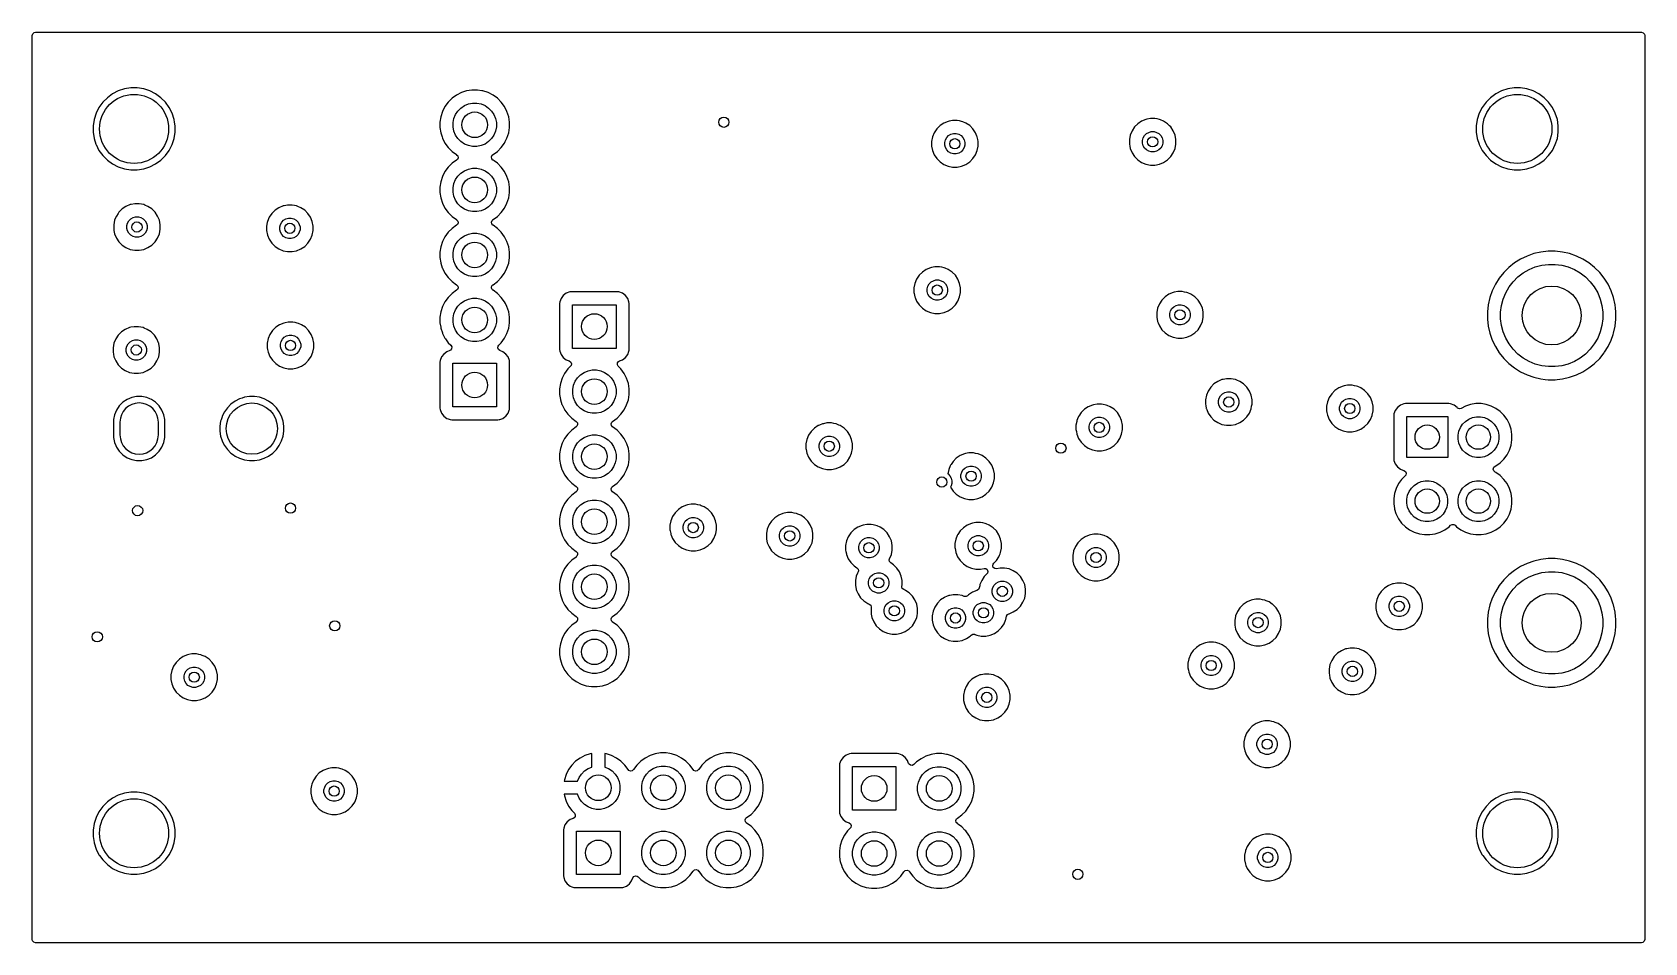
# Model space of a CAD drawing. Header units: inches. Extents: x 4.69 to 7.16, y -3.99 to -2.59.
import ezdxf

# ---------------------------------------------------------------- set-up
doc = ezdxf.new("R2010")
doc.units = ezdxf.units.IN
doc.header["$MEASUREMENT"] = 0
doc.layers.add('BLACK', color=250, linetype='CONTINUOUS')

msp = doc.modelspace()

# ---------------------------------------------------------------- linework, layer by layer
at = {"layer": 'BLACK', "linetype": 'CONTINUOUS'}
for p, q in [((4.686, -2.5926), (4.6868, -2.5899)), ((4.686, -2.7313), (4.686, -2.5926)), ((4.6868, -2.5899), (4.6889, -2.5881)), ((4.6889, -2.5881), (4.691, -2.5876)), ((4.691, -2.5876), (7.1594, -2.5876)), ((7.1594, -2.5876), (7.1621, -2.5884)), ((7.1621, -2.5884), (7.1639, -2.5905)), ((7.1639, -2.5905), (7.1644, -2.5926)), ((7.1644, -2.5926), (7.1644, -3.9822)), ((4.8278, -2.6748), (4.8183, -2.6778)), ((4.8376, -2.6732), (4.8278, -2.6748)), ((4.8278, -2.6748), (4.8278, -2.6748)), ((4.8475, -2.6732), (4.8376, -2.6732)), ((4.8573, -2.6748), (4.8475, -2.6732)), ((4.8667, -2.6778), (4.8573, -2.6748)), ((4.8573, -2.6748), (4.8573, -2.6748)), ((4.8573, -2.6748), (4.8573, -2.6748)), ((5.3619, -2.6764), (5.3536, -2.6778)), ((5.3704, -2.6764), (5.3619, -2.6764)), ((5.3771, -2.6775), (5.3704, -2.6764)), ((6.9537, -2.6748), (6.9443, -2.6778)), ((6.9635, -2.6732), (6.9537, -2.6748)), ((6.9537, -2.6748), (6.9537, -2.6748)), ((6.9735, -2.6732), (6.9635, -2.6732)), ((6.9833, -2.6748), (6.9735, -2.6732)), ((6.9927, -2.6778), (6.9833, -2.6748)), ((6.9833, -2.6748), (6.9833, -2.6748)), ((6.9833, -2.6748), (6.9833, -2.6748)), ((4.7945, -2.6952), (4.7886, -2.7032)), ((4.8015, -2.6882), (4.7945, -2.6952)), ((4.7945, -2.6952), (4.7945, -2.6952)), ((4.8095, -2.6823), (4.8015, -2.6882)), ((4.8015, -2.6882), (4.8015, -2.6882)), ((4.8183, -2.6778), (4.8095, -2.6823)), ((4.8183, -2.6778), (4.8183, -2.6778)), ((4.8755, -2.6823), (4.8667, -2.6778)), ((4.8667, -2.6778), (4.8667, -2.6778)), ((4.8667, -2.6778), (4.8667, -2.6778)), ((4.8836, -2.6882), (4.8755, -2.6823)), ((4.8906, -2.6952), (4.8836, -2.6882)), ((4.8836, -2.6882), (4.8836, -2.6882)), ((4.8836, -2.6882), (4.8836, -2.6882)), ((4.8964, -2.7032), (4.8906, -2.6952)), ((4.8906, -2.6952), (4.8906, -2.6952)), ((4.8906, -2.6952), (4.8906, -2.6952)), ((5.3253, -2.6951), (5.3204, -2.7019)), ((5.3313, -2.6891), (5.3253, -2.6951)), ((5.3253, -2.6951), (5.3253, -2.6951)), ((5.3381, -2.6842), (5.3313, -2.6891)), ((5.3313, -2.6891), (5.3313, -2.6891)), ((5.3456, -2.6804), (5.3381, -2.6842)), ((5.3449, -2.7041), (5.3504, -2.7004)), ((5.3536, -2.6778), (5.3456, -2.6804)), ((5.3456, -2.6804), (5.3456, -2.6804)), ((5.3504, -2.7004), (5.3564, -2.6979)), ((5.3536, -2.6778), (5.3536, -2.6778)), ((5.3564, -2.6979), (5.3629, -2.6966)), ((5.3629, -2.6966), (5.3694, -2.6966)), ((5.3694, -2.6966), (5.3759, -2.6979)), ((5.3759, -2.6979), (5.3819, -2.7004)), ((5.3787, -2.6778), (5.3771, -2.6775)), ((5.3867, -2.6804), (5.3787, -2.6778)), ((5.3787, -2.6778), (5.3787, -2.6778)), ((5.3819, -2.7004), (5.3874, -2.7041)), ((5.3942, -2.6842), (5.3867, -2.6804)), ((5.3867, -2.6804), (5.3867, -2.6804)), ((5.3867, -2.6804), (5.3867, -2.6804)), ((5.401, -2.6891), (5.3942, -2.6842)), ((5.4069, -2.6951), (5.401, -2.6891)), ((5.401, -2.6891), (5.401, -2.6891)), ((5.401, -2.6891), (5.401, -2.6891)), ((5.4119, -2.7019), (5.4069, -2.6951)), ((5.4069, -2.6951), (5.4069, -2.6951)), ((5.4069, -2.6951), (5.4069, -2.6951)), ((6.9204, -2.6952), (6.9146, -2.7032)), ((6.9275, -2.6882), (6.9204, -2.6952)), ((6.9204, -2.6952), (6.9204, -2.6952)), ((6.9355, -2.6823), (6.9275, -2.6882)), ((6.9275, -2.6882), (6.9275, -2.6882)), ((6.9443, -2.6778), (6.9355, -2.6823)), ((6.9443, -2.6778), (6.9443, -2.6778)), ((7.0015, -2.6823), (6.9927, -2.6778)), ((6.9927, -2.6778), (6.9927, -2.6778)), ((6.9927, -2.6778), (6.9927, -2.6778)), ((7.0096, -2.6882), (7.0015, -2.6823)), ((7.0166, -2.6952), (7.0096, -2.6882)), ((7.0096, -2.6882), (7.0096, -2.6882)), ((7.0096, -2.6882), (7.0096, -2.6882)), ((7.0224, -2.7032), (7.0166, -2.6952)), ((7.0166, -2.6952), (7.0166, -2.6952)), ((7.0166, -2.6952), (7.0166, -2.6952)), ((4.7811, -2.7215), (4.7795, -2.7313)), ((4.7841, -2.712), (4.7811, -2.7215)), ((4.7811, -2.7215), (4.7811, -2.7215)), ((4.7811, -2.7215), (4.7811, -2.7215)), ((4.7886, -2.7032), (4.7841, -2.712)), ((4.7841, -2.712), (4.7841, -2.712)), ((4.9009, -2.712), (4.8964, -2.7032)), ((4.904, -2.7215), (4.9009, -2.712)), ((4.9047, -2.7257), (4.904, -2.7215)), ((4.9055, -2.7313), (4.9047, -2.7257)), ((5.314, -2.7174), (5.3127, -2.7257)), ((5.3127, -2.7257), (5.3127, -2.7341)), ((5.3166, -2.7094), (5.314, -2.7174)), ((5.314, -2.7174), (5.314, -2.7174)), ((5.314, -2.7174), (5.314, -2.7174)), ((5.3204, -2.7019), (5.3166, -2.7094)), ((5.3166, -2.7094), (5.3166, -2.7094)), ((5.3328, -2.7266), (5.3341, -2.7202)), ((5.3341, -2.7202), (5.3366, -2.7141)), ((5.3366, -2.7141), (5.3403, -2.7087)), ((5.3403, -2.7087), (5.3449, -2.7041)), ((5.3874, -2.7041), (5.392, -2.7087)), ((5.392, -2.7087), (5.3957, -2.7141)), ((5.3957, -2.7141), (5.3982, -2.7202)), ((5.3982, -2.7202), (5.3994, -2.7266)), ((5.4157, -2.7094), (5.4119, -2.7019)), ((5.4183, -2.7174), (5.4157, -2.7094)), ((5.4196, -2.7257), (5.4183, -2.7174)), ((5.4196, -2.7341), (5.4196, -2.7257)), ((6.0936, -2.7246), (6.0871, -2.7273)), ((6.0953, -2.7243), (6.0936, -2.7246)), ((6.0936, -2.7246), (6.0936, -2.7246)), ((6.0936, -2.7246), (6.0936, -2.7246)), ((6.1005, -2.7232), (6.0953, -2.7243)), ((6.1075, -2.7232), (6.1005, -2.7232)), ((6.1005, -2.7232), (6.1005, -2.7232)), ((6.111, -2.7239), (6.1075, -2.7232)), ((6.1075, -2.7232), (6.1075, -2.7232)), ((6.1144, -2.7246), (6.111, -2.7239)), ((6.1163, -2.7254), (6.1144, -2.7246)), ((6.1144, -2.7246), (6.1144, -2.7246)), ((6.1144, -2.7246), (6.1144, -2.7246)), ((6.1209, -2.7273), (6.1163, -2.7254)), ((6.3911, -2.7243), (6.3852, -2.7282)), ((6.3976, -2.7216), (6.3911, -2.7243)), ((6.3993, -2.7213), (6.3976, -2.7216)), ((6.3976, -2.7216), (6.3976, -2.7216)), ((6.3976, -2.7216), (6.3976, -2.7216)), ((6.4045, -2.7202), (6.3993, -2.7213)), ((6.4115, -2.7202), (6.4045, -2.7202)), ((6.4045, -2.7202), (6.4045, -2.7202)), ((6.415, -2.7209), (6.4115, -2.7202)), ((6.4115, -2.7202), (6.4115, -2.7202)), ((6.4184, -2.7216), (6.415, -2.7209)), ((6.4203, -2.7224), (6.4184, -2.7216)), ((6.4184, -2.7216), (6.4184, -2.7216)), ((6.4184, -2.7216), (6.4184, -2.7216)), ((6.4249, -2.7243), (6.4203, -2.7224)), ((6.4308, -2.7282), (6.4249, -2.7243)), ((6.907, -2.7215), (6.9055, -2.7313)), ((6.9101, -2.712), (6.907, -2.7215)), ((6.907, -2.7215), (6.907, -2.7215)), ((6.907, -2.7215), (6.907, -2.7215)), ((6.9146, -2.7032), (6.9101, -2.712)), ((6.9101, -2.712), (6.9101, -2.712)), ((7.0269, -2.712), (7.0224, -2.7032)), ((7.03, -2.7215), (7.0269, -2.712)), ((7.0315, -2.7313), (7.03, -2.7215)), ((4.686, -2.8835), (4.686, -2.7313)), ((4.7795, -2.7313), (4.7795, -2.7412)), ((4.7795, -2.7412), (4.7811, -2.751)), ((4.904, -2.751), (4.9055, -2.7412)), ((4.9055, -2.7412), (4.9055, -2.7313)), ((5.3127, -2.7341), (5.3139, -2.7421)), ((5.3139, -2.7421), (5.314, -2.7424)), ((5.314, -2.7424), (5.316, -2.7486)), ((5.316, -2.7486), (5.3166, -2.7505)), ((5.3166, -2.7505), (5.3204, -2.758)), ((5.3328, -2.7332), (5.3328, -2.7266)), ((5.3341, -2.7396), (5.3328, -2.7332)), ((5.3366, -2.7457), (5.3341, -2.7396)), ((5.3403, -2.7512), (5.3366, -2.7457)), ((5.3957, -2.7457), (5.392, -2.7512)), ((5.3982, -2.7396), (5.3957, -2.7457)), ((5.3994, -2.7332), (5.3982, -2.7396)), ((5.3994, -2.7266), (5.3994, -2.7332)), ((5.4131, -2.7555), (5.4157, -2.7505)), ((5.4157, -2.7505), (5.4183, -2.7424)), ((5.4183, -2.7424), (5.4196, -2.7341)), ((6.0696, -2.7486), (6.0682, -2.7555)), ((6.0723, -2.7421), (6.0696, -2.7486)), ((6.0762, -2.7362), (6.0723, -2.7421)), ((6.0812, -2.7312), (6.0762, -2.7362)), ((6.0762, -2.7362), (6.0762, -2.7362)), ((6.0871, -2.7273), (6.0812, -2.7312)), ((6.0812, -2.7312), (6.0812, -2.7312)), ((6.0895, -2.753), (6.0915, -2.7494)), ((6.0915, -2.7494), (6.0944, -2.7465)), ((6.0944, -2.7465), (6.098, -2.7445)), ((6.098, -2.7445), (6.1019, -2.7434)), ((6.1019, -2.7434), (6.1061, -2.7434)), ((6.1061, -2.7434), (6.11, -2.7445)), ((6.11, -2.7445), (6.1136, -2.7465)), ((6.1136, -2.7465), (6.1165, -2.7494)), ((6.1165, -2.7494), (6.1185, -2.753)), ((6.1268, -2.7312), (6.1209, -2.7273)), ((6.1318, -2.7362), (6.1268, -2.7312)), ((6.1357, -2.7421), (6.1318, -2.7362)), ((6.1379, -2.7474), (6.1357, -2.7421)), ((6.1384, -2.7486), (6.1379, -2.7474)), ((6.1392, -2.7525), (6.1384, -2.7486)), ((6.1384, -2.7486), (6.1384, -2.7486)), ((6.3736, -2.7456), (6.3722, -2.7525)), ((6.3763, -2.7391), (6.3736, -2.7456)), ((6.3802, -2.7332), (6.3763, -2.7391)), ((6.3852, -2.7282), (6.3802, -2.7332)), ((6.3802, -2.7332), (6.3802, -2.7332)), ((6.3852, -2.7282), (6.3852, -2.7282)), ((6.3924, -2.7539), (6.3935, -2.75)), ((6.3935, -2.75), (6.3955, -2.7464)), ((6.3955, -2.7464), (6.3984, -2.7435)), ((6.3984, -2.7435), (6.402, -2.7415)), ((6.402, -2.7415), (6.4059, -2.7404)), ((6.4059, -2.7404), (6.4101, -2.7404)), ((6.4101, -2.7404), (6.414, -2.7415)), ((6.414, -2.7415), (6.4176, -2.7435)), ((6.4176, -2.7435), (6.4205, -2.7464)), ((6.4205, -2.7464), (6.4225, -2.75)), ((6.4225, -2.75), (6.4236, -2.7539)), ((6.4338, -2.7313), (6.4308, -2.7282)), ((6.4358, -2.7332), (6.4338, -2.7313)), ((6.4397, -2.7391), (6.4358, -2.7332)), ((6.4424, -2.7456), (6.4397, -2.7391)), ((6.4438, -2.7525), (6.4424, -2.7456)), ((6.9055, -2.7313), (6.9055, -2.7412)), ((6.9055, -2.7412), (6.907, -2.751)), ((7.03, -2.751), (7.0315, -2.7412)), ((7.0315, -2.7412), (7.0315, -2.7313)), ((4.7811, -2.751), (4.7811, -2.751)), ((4.7811, -2.751), (4.7838, -2.7595)), ((4.7838, -2.7595), (4.7841, -2.7604)), ((4.7841, -2.7604), (4.7886, -2.7692)), ((4.7886, -2.7692), (4.7945, -2.7773)), ((4.8906, -2.7773), (4.8964, -2.7692)), ((4.8964, -2.7692), (4.9009, -2.7604)), ((4.9009, -2.7604), (4.904, -2.751)), ((5.3204, -2.758), (5.3253, -2.7648)), ((5.3253, -2.7648), (5.3253, -2.7648)), ((5.3253, -2.7648), (5.3253, -2.7648)), ((5.3253, -2.7648), (5.3313, -2.7707)), ((5.3313, -2.7707), (5.3313, -2.7707)), ((5.3313, -2.7707), (5.3313, -2.7707)), ((5.3313, -2.7707), (5.3381, -2.7757)), ((5.3381, -2.7757), (5.3381, -2.7757)), ((5.3381, -2.7757), (5.3382, -2.7757)), ((5.3382, -2.7757), (5.3382, -2.7757)), ((5.3449, -2.7558), (5.3403, -2.7512)), ((5.3504, -2.7594), (5.3449, -2.7558)), ((5.3564, -2.7619), (5.3504, -2.7594)), ((5.3629, -2.7632), (5.3564, -2.7619)), ((5.3694, -2.7632), (5.3629, -2.7632)), ((5.3759, -2.7619), (5.3694, -2.7632)), ((5.3819, -2.7594), (5.3759, -2.7619)), ((5.3874, -2.7558), (5.3819, -2.7594)), ((5.392, -2.7512), (5.3874, -2.7558)), ((5.3941, -2.7757), (5.3941, -2.7757)), ((5.3941, -2.7757), (5.3942, -2.7757)), ((5.3942, -2.7757), (5.401, -2.7707)), ((5.3942, -2.7757), (5.3942, -2.7757)), ((5.401, -2.7707), (5.4069, -2.7648)), ((5.4069, -2.7648), (5.4119, -2.758)), ((5.4119, -2.758), (5.4131, -2.7555)), ((6.0682, -2.7555), (6.0682, -2.7625)), ((6.0682, -2.7555), (6.0682, -2.7555)), ((6.0682, -2.7625), (6.0696, -2.7694)), ((6.0696, -2.7694), (6.0723, -2.7759)), ((6.0884, -2.7569), (6.0895, -2.753)), ((6.0884, -2.7611), (6.0884, -2.7569)), ((6.0895, -2.765), (6.0884, -2.7611)), ((6.0915, -2.7686), (6.0895, -2.765)), ((6.0944, -2.7715), (6.0915, -2.7686)), ((6.098, -2.7735), (6.0944, -2.7715)), ((6.1019, -2.7746), (6.098, -2.7735)), ((6.1061, -2.7746), (6.1019, -2.7746)), ((6.11, -2.7735), (6.1061, -2.7746)), ((6.1136, -2.7715), (6.11, -2.7735)), ((6.1165, -2.7686), (6.1136, -2.7715)), ((6.1185, -2.765), (6.1165, -2.7686)), ((6.1185, -2.753), (6.1196, -2.7569)), ((6.1196, -2.7611), (6.1185, -2.765)), ((6.1196, -2.7569), (6.1196, -2.7611)), ((6.1357, -2.7759), (6.1384, -2.7694)), ((6.1384, -2.7694), (6.1398, -2.7625)), ((6.1398, -2.7555), (6.1392, -2.7525)), ((6.1398, -2.7625), (6.1398, -2.7555)), ((6.3722, -2.7525), (6.3722, -2.7595)), ((6.3722, -2.7595), (6.3728, -2.7625)), ((6.3728, -2.7625), (6.3736, -2.7664)), ((6.3736, -2.7664), (6.3763, -2.7729)), ((6.3763, -2.7729), (6.3802, -2.7788)), ((6.3924, -2.7581), (6.3924, -2.7539)), ((6.3935, -2.762), (6.3924, -2.7581)), ((6.3955, -2.7656), (6.3935, -2.762)), ((6.3984, -2.7685), (6.3955, -2.7656)), ((6.402, -2.7705), (6.3984, -2.7685)), ((6.4059, -2.7716), (6.402, -2.7705)), ((6.4101, -2.7716), (6.4059, -2.7716)), ((6.414, -2.7705), (6.4101, -2.7716)), ((6.4176, -2.7685), (6.414, -2.7705)), ((6.4205, -2.7656), (6.4176, -2.7685)), ((6.4225, -2.762), (6.4205, -2.7656)), ((6.4236, -2.7581), (6.4225, -2.762)), ((6.4236, -2.7539), (6.4236, -2.7581)), ((6.4358, -2.7788), (6.4397, -2.7729)), ((6.4397, -2.7729), (6.4424, -2.7664)), ((6.4424, -2.7664), (6.4438, -2.7595)), ((6.4438, -2.7595), (6.4438, -2.7525)), ((6.907, -2.751), (6.907, -2.751)), ((6.907, -2.751), (6.9098, -2.7595)), ((6.9098, -2.7595), (6.9101, -2.7604)), ((6.9101, -2.7604), (6.9146, -2.7692)), ((6.9146, -2.7692), (6.9204, -2.7773)), ((7.0166, -2.7773), (7.0224, -2.7692)), ((7.0224, -2.7692), (7.0269, -2.7604)), ((7.0269, -2.7604), (7.03, -2.751)), ((4.7945, -2.7773), (4.7945, -2.7773)), ((4.7945, -2.7773), (4.7945, -2.7773)), ((4.7945, -2.7773), (4.8015, -2.7843)), ((4.8015, -2.7843), (4.8015, -2.7843)), ((4.8015, -2.7843), (4.8015, -2.7843)), ((4.8015, -2.7843), (4.8095, -2.7901)), ((4.8095, -2.7901), (4.8183, -2.7946)), ((4.8183, -2.7946), (4.8278, -2.7977)), ((4.8278, -2.7977), (4.8376, -2.7992)), ((4.8376, -2.7992), (4.8376, -2.7992)), ((4.8376, -2.7992), (4.8475, -2.7992)), ((4.8475, -2.7992), (4.8573, -2.7977)), ((4.8475, -2.7992), (4.8475, -2.7992)), ((4.8573, -2.7977), (4.8667, -2.7946)), ((4.8667, -2.7946), (4.8755, -2.7901)), ((4.8755, -2.7901), (4.8836, -2.7843)), ((4.8836, -2.7843), (4.8906, -2.7773)), ((5.3253, -2.7951), (5.3204, -2.8019)), ((5.3313, -2.7891), (5.3253, -2.7951)), ((5.3253, -2.7951), (5.3253, -2.7951)), ((5.3381, -2.7842), (5.3313, -2.7891)), ((5.3313, -2.7891), (5.3313, -2.7891)), ((5.3382, -2.7842), (5.3381, -2.7842)), ((5.3382, -2.7757), (5.3383, -2.7758)), ((5.3383, -2.7841), (5.3382, -2.7841)), ((5.3382, -2.7841), (5.3382, -2.7842)), ((5.3383, -2.7758), (5.3383, -2.7758)), ((5.3383, -2.7758), (5.34, -2.7778)), ((5.3394, -2.7831), (5.3383, -2.7841)), ((5.3383, -2.7841), (5.3383, -2.7841)), ((5.3405, -2.7805), (5.3394, -2.7831)), ((5.34, -2.7778), (5.3405, -2.7805)), ((5.3449, -2.8041), (5.3504, -2.8004)), ((5.3504, -2.8004), (5.3564, -2.7979)), ((5.3564, -2.7979), (5.3629, -2.7966)), ((5.3629, -2.7966), (5.3694, -2.7966)), ((5.3694, -2.7966), (5.3759, -2.7979)), ((5.3759, -2.7979), (5.3819, -2.8004)), ((5.3819, -2.8004), (5.3874, -2.8041)), ((5.3918, -2.7793), (5.3929, -2.7768)), ((5.3923, -2.7821), (5.3918, -2.7793)), ((5.394, -2.784), (5.3923, -2.7821)), ((5.3929, -2.7768), (5.394, -2.7758)), ((5.394, -2.7758), (5.3941, -2.7757)), ((5.394, -2.7758), (5.394, -2.7758)), ((5.394, -2.7841), (5.394, -2.784)), ((5.3941, -2.7841), (5.394, -2.7841)), ((5.3941, -2.7842), (5.3941, -2.7841)), ((5.3942, -2.7842), (5.3941, -2.7842)), ((5.3959, -2.7854), (5.3942, -2.7842)), ((5.401, -2.7891), (5.3959, -2.7854)), ((5.4069, -2.7951), (5.401, -2.7891)), ((5.401, -2.7891), (5.401, -2.7891)), ((5.401, -2.7891), (5.401, -2.7891)), ((5.4119, -2.8019), (5.4069, -2.7951)), ((5.4069, -2.7951), (5.4069, -2.7951)), ((5.4069, -2.7951), (5.4069, -2.7951)), ((6.0723, -2.7759), (6.0762, -2.7818)), ((6.0762, -2.7818), (6.0812, -2.7868)), ((6.0812, -2.7868), (6.0871, -2.7907)), ((6.0871, -2.7907), (6.0936, -2.7934)), ((6.0936, -2.7934), (6.1005, -2.7948)), ((6.1005, -2.7948), (6.1005, -2.7948)), ((6.1005, -2.7948), (6.1075, -2.7948)), ((6.1075, -2.7948), (6.1144, -2.7934)), ((6.1075, -2.7948), (6.1075, -2.7948)), ((6.1144, -2.7934), (6.1209, -2.7907)), ((6.1209, -2.7907), (6.1268, -2.7868)), ((6.1268, -2.7868), (6.1318, -2.7818)), ((6.1318, -2.7818), (6.1357, -2.7759)), ((6.3802, -2.7788), (6.3852, -2.7838)), ((6.3852, -2.7838), (6.3911, -2.7877)), ((6.3911, -2.7877), (6.3976, -2.7904)), ((6.3976, -2.7904), (6.4045, -2.7918)), ((6.4045, -2.7918), (6.4045, -2.7918)), ((6.4045, -2.7918), (6.4115, -2.7918)), ((6.4115, -2.7918), (6.4184, -2.7904)), ((6.4115, -2.7918), (6.4115, -2.7918)), ((6.4184, -2.7904), (6.4249, -2.7877)), ((6.4249, -2.7877), (6.4308, -2.7838)), ((6.4308, -2.7838), (6.4358, -2.7788)), ((6.9204, -2.7773), (6.9204, -2.7773)), ((6.9204, -2.7773), (6.9204, -2.7773)), ((6.9204, -2.7773), (6.9275, -2.7843)), ((6.9275, -2.7843), (6.9275, -2.7843)), ((6.9275, -2.7843), (6.9275, -2.7843)), ((6.9275, -2.7843), (6.9355, -2.7901)), ((6.9355, -2.7901), (6.9443, -2.7946)), ((6.9443, -2.7946), (6.9537, -2.7977)), ((6.9537, -2.7977), (6.9635, -2.7992)), ((6.9635, -2.7992), (6.9635, -2.7992)), ((6.9635, -2.7992), (6.9735, -2.7992)), ((6.9735, -2.7992), (6.9833, -2.7977)), ((6.9735, -2.7992), (6.9735, -2.7992)), ((6.9833, -2.7977), (6.9927, -2.7946)), ((6.9927, -2.7946), (7.0015, -2.7901)), ((7.0015, -2.7901), (7.0096, -2.7843)), ((7.0096, -2.7843), (7.0166, -2.7773)), ((5.314, -2.8174), (5.3127, -2.8257)), ((5.3166, -2.8094), (5.314, -2.8174)), ((5.314, -2.8174), (5.314, -2.8174)), ((5.314, -2.8174), (5.314, -2.8174)), ((5.3204, -2.8019), (5.3166, -2.8094)), ((5.3166, -2.8094), (5.3166, -2.8094)), ((5.3328, -2.8266), (5.3341, -2.8202)), ((5.3341, -2.8202), (5.3366, -2.8141)), ((5.3366, -2.8141), (5.3403, -2.8087)), ((5.3403, -2.8087), (5.3449, -2.8041)), ((5.3874, -2.8041), (5.392, -2.8087)), ((5.392, -2.8087), (5.3957, -2.8141)), ((5.3957, -2.8141), (5.3982, -2.8202)), ((5.3982, -2.8202), (5.3994, -2.8266)), ((5.4157, -2.8094), (5.4119, -2.8019)), ((5.4183, -2.8174), (5.4157, -2.8094)), ((5.4196, -2.8257), (5.4183, -2.8174)), ((5.3127, -2.8257), (5.3127, -2.8341)), ((5.3127, -2.8341), (5.314, -2.8424)), ((5.314, -2.8424), (5.314, -2.8424)), ((5.314, -2.8424), (5.3166, -2.8505)), ((5.3328, -2.8332), (5.3328, -2.8266)), ((5.3341, -2.8396), (5.3328, -2.8332)), ((5.3366, -2.8457), (5.3341, -2.8396)), ((5.3403, -2.8512), (5.3366, -2.8457)), ((5.3957, -2.8457), (5.392, -2.8512)), ((5.3982, -2.8396), (5.3957, -2.8457)), ((5.3994, -2.8332), (5.3982, -2.8396)), ((5.3994, -2.8266), (5.3994, -2.8332)), ((5.4157, -2.8505), (5.4183, -2.8424)), ((5.4183, -2.8424), (5.4196, -2.8341)), ((5.4196, -2.8341), (5.4196, -2.8257)), ((4.815, -2.8707), (4.8126, -2.8766)), ((4.8153, -2.8701), (4.815, -2.8707)), ((4.8179, -2.8662), (4.8153, -2.8701)), ((4.8192, -2.8642), (4.8179, -2.8662)), ((4.8242, -2.8592), (4.8192, -2.8642)), ((4.8192, -2.8642), (4.8192, -2.8642)), ((4.8301, -2.8553), (4.8242, -2.8592)), ((4.8242, -2.8592), (4.8242, -2.8592)), ((4.8366, -2.8526), (4.8301, -2.8553)), ((4.8345, -2.8774), (4.8374, -2.8745)), ((4.8383, -2.8523), (4.8366, -2.8526)), ((4.8366, -2.8526), (4.8366, -2.8526)), ((4.8366, -2.8526), (4.8366, -2.8526)), ((4.8374, -2.8745), (4.841, -2.8725)), ((4.8435, -2.8512), (4.8383, -2.8523)), ((4.841, -2.8725), (4.8449, -2.8714)), ((4.8505, -2.8512), (4.8435, -2.8512)), ((4.8435, -2.8512), (4.8435, -2.8512)), ((4.8449, -2.8714), (4.8491, -2.8714)), ((4.8491, -2.8714), (4.853, -2.8725)), ((4.854, -2.8519), (4.8505, -2.8512)), ((4.8505, -2.8512), (4.8505, -2.8512)), ((4.853, -2.8725), (4.8566, -2.8745)), ((4.8574, -2.8526), (4.854, -2.8519)), ((4.8566, -2.8745), (4.8595, -2.8774)), ((4.8589, -2.8532), (4.8574, -2.8526)), ((4.8574, -2.8526), (4.8574, -2.8526)), ((4.8574, -2.8526), (4.8574, -2.8526)), ((4.8639, -2.8553), (4.8589, -2.8532)), ((4.8698, -2.8592), (4.8639, -2.8553)), ((4.8748, -2.8642), (4.8698, -2.8592)), ((4.8787, -2.8701), (4.8748, -2.8642)), ((4.8814, -2.8766), (4.8787, -2.8701)), ((5.0503, -2.8721), (5.0476, -2.8786)), ((5.0542, -2.8662), (5.0503, -2.8721)), ((5.0592, -2.8612), (5.0542, -2.8662)), ((5.0542, -2.8662), (5.0542, -2.8662)), ((5.0651, -2.8573), (5.0592, -2.8612)), ((5.0592, -2.8612), (5.0592, -2.8612)), ((5.0716, -2.8546), (5.0651, -2.8573)), ((5.0733, -2.8543), (5.0716, -2.8546)), ((5.0716, -2.8546), (5.0716, -2.8546)), ((5.0716, -2.8546), (5.0716, -2.8546)), ((5.0724, -2.8765), (5.076, -2.8745)), ((5.0785, -2.8532), (5.0733, -2.8543)), ((5.076, -2.8745), (5.0799, -2.8734)), ((5.0855, -2.8532), (5.0785, -2.8532)), ((5.0785, -2.8532), (5.0785, -2.8532)), ((5.0799, -2.8734), (5.0841, -2.8734)), ((5.0841, -2.8734), (5.088, -2.8745)), ((5.089, -2.8539), (5.0855, -2.8532)), ((5.0855, -2.8532), (5.0855, -2.8532)), ((5.088, -2.8745), (5.0916, -2.8765)), ((5.0924, -2.8546), (5.089, -2.8539)), ((5.0941, -2.8553), (5.0924, -2.8546)), ((5.0924, -2.8546), (5.0924, -2.8546)), ((5.0924, -2.8546), (5.0924, -2.8546)), ((5.0989, -2.8573), (5.0941, -2.8553)), ((5.1048, -2.8612), (5.0989, -2.8573)), ((5.1098, -2.8662), (5.1048, -2.8612)), ((5.1137, -2.8721), (5.1098, -2.8662)), ((5.1164, -2.8786), (5.1137, -2.8721)), ((5.3166, -2.8505), (5.3166, -2.8505)), ((5.3166, -2.8505), (5.3204, -2.858)), ((5.3204, -2.858), (5.3253, -2.8648)), ((5.3253, -2.8648), (5.3253, -2.8648)), ((5.3253, -2.8648), (5.3253, -2.8648)), ((5.3253, -2.8648), (5.3313, -2.8707)), ((5.3313, -2.8707), (5.3313, -2.8707)), ((5.3313, -2.8707), (5.3313, -2.8707)), ((5.3313, -2.8707), (5.3381, -2.8757)), ((5.3449, -2.8558), (5.3403, -2.8512)), ((5.3504, -2.8594), (5.3449, -2.8558)), ((5.3564, -2.8619), (5.3504, -2.8594)), ((5.3629, -2.8632), (5.3564, -2.8619)), ((5.3694, -2.8632), (5.3629, -2.8632)), ((5.3759, -2.8619), (5.3694, -2.8632)), ((5.3819, -2.8594), (5.3759, -2.8619)), ((5.3874, -2.8558), (5.3819, -2.8594)), ((5.392, -2.8512), (5.3874, -2.8558)), ((5.3942, -2.8757), (5.401, -2.8707)), ((5.401, -2.8707), (5.4069, -2.8648)), ((5.4069, -2.8648), (5.4119, -2.858)), ((5.4119, -2.858), (5.4157, -2.8505)), ((4.686, -3.0725), (4.686, -2.8835)), ((4.8126, -2.8766), (4.8112, -2.8835)), ((4.8112, -2.8835), (4.8112, -2.8905)), ((4.8112, -2.8905), (4.8116, -2.8925)), ((4.8116, -2.8925), (4.8126, -2.8974)), ((4.8126, -2.8974), (4.8153, -2.9039)), ((4.8314, -2.8849), (4.8325, -2.881)), ((4.8314, -2.8891), (4.8314, -2.8849)), ((4.8325, -2.893), (4.8314, -2.8891)), ((4.8325, -2.881), (4.8345, -2.8774)), ((4.8345, -2.8966), (4.8325, -2.893)), ((4.8374, -2.8995), (4.8345, -2.8966)), ((4.841, -2.9015), (4.8374, -2.8995)), ((4.8566, -2.8995), (4.853, -2.9015)), ((4.8595, -2.8966), (4.8566, -2.8995)), ((4.8595, -2.8774), (4.8615, -2.881)), ((4.8615, -2.893), (4.8595, -2.8966)), ((4.8615, -2.881), (4.8626, -2.8849)), ((4.8626, -2.8891), (4.8615, -2.893)), ((4.8626, -2.8849), (4.8626, -2.8891)), ((4.8787, -2.9039), (4.8814, -2.8974)), ((4.8828, -2.8835), (4.8814, -2.8766)), ((4.8814, -2.8974), (4.8828, -2.8905)), ((4.8828, -2.8855), (4.8828, -2.8835)), ((4.8828, -2.8905), (4.8828, -2.8855)), ((5.0473, -2.8803), (5.0462, -2.8855)), ((5.0462, -2.8855), (5.0462, -2.8925)), ((5.0462, -2.8855), (5.0462, -2.8855)), ((5.0462, -2.8925), (5.0476, -2.8994)), ((5.0476, -2.8786), (5.0473, -2.8803)), ((5.0476, -2.8786), (5.0476, -2.8786)), ((5.0476, -2.8786), (5.0476, -2.8786)), ((5.0476, -2.8994), (5.0503, -2.9059)), ((5.0664, -2.8869), (5.0675, -2.883)), ((5.0664, -2.8911), (5.0664, -2.8869)), ((5.0675, -2.895), (5.0664, -2.8911)), ((5.0675, -2.883), (5.0695, -2.8794)), ((5.0695, -2.8986), (5.0675, -2.895)), ((5.0695, -2.8794), (5.0724, -2.8765)), ((5.0724, -2.9015), (5.0695, -2.8986)), ((5.0916, -2.8765), (5.0945, -2.8794)), ((5.0945, -2.8986), (5.0916, -2.9015)), ((5.0945, -2.8794), (5.0965, -2.883)), ((5.0965, -2.895), (5.0945, -2.8986)), ((5.0965, -2.883), (5.0976, -2.8869)), ((5.0976, -2.8911), (5.0965, -2.895)), ((5.0976, -2.8869), (5.0976, -2.8911)), ((5.1137, -2.9059), (5.1164, -2.8994)), ((5.1178, -2.8855), (5.1164, -2.8786)), ((5.1164, -2.8994), (5.1178, -2.8925)), ((5.1178, -2.8925), (5.1178, -2.8855)), ((5.3253, -2.8951), (5.3204, -2.9019)), ((5.3313, -2.8891), (5.3253, -2.8951)), ((5.3253, -2.8951), (5.3253, -2.8951)), ((5.3381, -2.8842), (5.3313, -2.8891)), ((5.3313, -2.8891), (5.3313, -2.8891)), ((5.3381, -2.8757), (5.3381, -2.8757)), ((5.3381, -2.8757), (5.3382, -2.8757)), ((5.3382, -2.8842), (5.3381, -2.8842)), ((5.3382, -2.8757), (5.3382, -2.8757)), ((5.3382, -2.8757), (5.3383, -2.8758)), ((5.3383, -2.8841), (5.3382, -2.8841)), ((5.3382, -2.8841), (5.3382, -2.8842)), ((5.3383, -2.8758), (5.3383, -2.8758)), ((5.3383, -2.8758), (5.34, -2.8778)), ((5.3394, -2.8831), (5.3383, -2.8841)), ((5.3383, -2.8841), (5.3383, -2.8841)), ((5.3405, -2.8805), (5.3394, -2.8831)), ((5.34, -2.8778), (5.3405, -2.8805)), ((5.3504, -2.9004), (5.3564, -2.8979)), ((5.3564, -2.8979), (5.3629, -2.8966)), ((5.3629, -2.8966), (5.3694, -2.8966)), ((5.3694, -2.8966), (5.3759, -2.8979)), ((5.3759, -2.8979), (5.3819, -2.9004)), ((5.3918, -2.8793), (5.3929, -2.8768)), ((5.3923, -2.8821), (5.3918, -2.8793)), ((5.394, -2.884), (5.3923, -2.8821)), ((5.3929, -2.8768), (5.394, -2.8758)), ((5.394, -2.8758), (5.3941, -2.8757)), ((5.394, -2.8758), (5.394, -2.8758)), ((5.394, -2.8841), (5.394, -2.884)), ((5.3941, -2.8841), (5.394, -2.8841)), ((5.3941, -2.8757), (5.3941, -2.8757)), ((5.3941, -2.8757), (5.3942, -2.8757)), ((5.3941, -2.8842), (5.3941, -2.8841)), ((5.3942, -2.8842), (5.3941, -2.8842)), ((5.3942, -2.8757), (5.3942, -2.8757)), ((5.401, -2.8891), (5.3942, -2.8842)), ((5.3942, -2.8842), (5.3942, -2.8842)), ((5.4069, -2.8951), (5.401, -2.8891)), ((5.401, -2.8891), (5.401, -2.8891)), ((5.401, -2.8891), (5.401, -2.8891)), ((5.4119, -2.9019), (5.4069, -2.8951)), ((5.4069, -2.8951), (5.4069, -2.8951)), ((5.4069, -2.8951), (5.4069, -2.8951)), ((4.8153, -2.9039), (4.8192, -2.9098)), ((4.8192, -2.9098), (4.8242, -2.9148)), ((4.8242, -2.9148), (4.8301, -2.9187)), ((4.8301, -2.9187), (4.8366, -2.9214)), ((4.8366, -2.9214), (4.8435, -2.9228)), ((4.8449, -2.9026), (4.841, -2.9015)), ((4.8435, -2.9228), (4.8435, -2.9228)), ((4.8435, -2.9228), (4.8505, -2.9228)), ((4.8491, -2.9026), (4.8449, -2.9026)), ((4.853, -2.9015), (4.8491, -2.9026)), ((4.8505, -2.9228), (4.8574, -2.9214)), ((4.8505, -2.9228), (4.8505, -2.9228)), ((4.8574, -2.9214), (4.8639, -2.9187)), ((4.8639, -2.9187), (4.8698, -2.9148)), ((4.8698, -2.9148), (4.8748, -2.9098)), ((4.8748, -2.9098), (4.8787, -2.9039)), ((5.0503, -2.9059), (5.0542, -2.9118)), ((5.0542, -2.9118), (5.0592, -2.9168)), ((5.0592, -2.9168), (5.0651, -2.9207)), ((5.0651, -2.9207), (5.0716, -2.9234)), ((5.0716, -2.9234), (5.0785, -2.9248)), ((5.076, -2.9035), (5.0724, -2.9015)), ((5.0799, -2.9046), (5.076, -2.9035)), ((5.0841, -2.9046), (5.0799, -2.9046)), ((5.088, -2.9035), (5.0841, -2.9046)), ((5.0855, -2.9248), (5.0924, -2.9234)), ((5.0916, -2.9015), (5.088, -2.9035)), ((5.0924, -2.9234), (5.0989, -2.9207)), ((5.0989, -2.9207), (5.1048, -2.9168)), ((5.1048, -2.9168), (5.1098, -2.9118)), ((5.1098, -2.9118), (5.1137, -2.9059)), ((5.314, -2.9174), (5.3127, -2.9257)), ((5.3166, -2.9094), (5.314, -2.9174)), ((5.314, -2.9174), (5.314, -2.9174)), ((5.314, -2.9174), (5.314, -2.9174)), ((5.3204, -2.9019), (5.3166, -2.9094)), ((5.3166, -2.9094), (5.3166, -2.9094)), ((5.3328, -2.9266), (5.3341, -2.9202)), ((5.3341, -2.9202), (5.3366, -2.9141)), ((5.3366, -2.9141), (5.3403, -2.9087)), ((5.3403, -2.9087), (5.3449, -2.9041)), ((5.3449, -2.9041), (5.3504, -2.9004)), ((5.3819, -2.9004), (5.3874, -2.9041)), ((5.3874, -2.9041), (5.392, -2.9087)), ((5.392, -2.9087), (5.3957, -2.9141)), ((5.3957, -2.9141), (5.3982, -2.9202)), ((5.3982, -2.9202), (5.3994, -2.9266)), ((5.4157, -2.9094), (5.4119, -2.9019)), ((5.4183, -2.9174), (5.4157, -2.9094)), ((5.4196, -2.9257), (5.4183, -2.9174)), ((7.0158, -2.9242), (7.0048, -2.9255)), ((7.0269, -2.9242), (7.0158, -2.9242)), ((7.0158, -2.9242), (7.0158, -2.9242)), ((7.0379, -2.9255), (7.0269, -2.9242)), ((7.0269, -2.9242), (7.0269, -2.9242)), ((5.0785, -2.9248), (5.0785, -2.9248)), ((5.0785, -2.9248), (5.0855, -2.9248)), ((5.0855, -2.9248), (5.0855, -2.9248)), ((5.3127, -2.9257), (5.3127, -2.9341)), ((5.3127, -2.9341), (5.314, -2.9423)), ((5.314, -2.9423), (5.314, -2.9424)), ((5.314, -2.9424), (5.3163, -2.9496)), ((5.3328, -2.9332), (5.3328, -2.9266)), ((5.3341, -2.9396), (5.3328, -2.9332)), ((5.3366, -2.9457), (5.3341, -2.9396)), ((5.3403, -2.9512), (5.3366, -2.9457)), ((5.3957, -2.9457), (5.392, -2.9512)), ((5.3982, -2.9396), (5.3957, -2.9457)), ((5.3994, -2.9332), (5.3982, -2.9396)), ((5.3994, -2.9266), (5.3994, -2.9332)), ((5.4157, -2.9505), (5.4183, -2.9424)), ((5.4183, -2.9424), (5.4196, -2.9341)), ((5.4196, -2.9341), (5.4196, -2.9257)), ((6.0735, -2.9482), (6.0683, -2.9493)), ((6.0805, -2.9482), (6.0735, -2.9482)), ((6.0735, -2.9482), (6.0735, -2.9482)), ((6.084, -2.9489), (6.0805, -2.9482)), ((6.0805, -2.9482), (6.0805, -2.9482)), ((6.0874, -2.9496), (6.084, -2.9489)), ((6.9641, -2.9423), (6.9554, -2.9492)), ((6.9735, -2.9364), (6.9641, -2.9423)), ((6.9835, -2.9316), (6.9735, -2.9364)), ((6.994, -2.9279), (6.9835, -2.9316)), ((6.9835, -2.9316), (6.9835, -2.9316)), ((6.9865, -2.9524), (6.996, -2.9484)), ((7.0048, -2.9255), (6.994, -2.9279)), ((6.996, -2.9484), (7.006, -2.9458)), ((7.006, -2.9458), (7.0162, -2.9444)), ((7.0162, -2.9444), (7.0265, -2.9444)), ((7.0265, -2.9444), (7.0367, -2.9458)), ((7.0367, -2.9458), (7.0466, -2.9484)), ((7.0487, -2.9279), (7.0379, -2.9255)), ((7.0379, -2.9255), (7.0379, -2.9255)), ((7.0466, -2.9484), (7.0562, -2.9524)), ((7.0592, -2.9316), (7.0487, -2.9279)), ((7.0692, -2.9364), (7.0592, -2.9316)), ((7.0592, -2.9316), (7.0592, -2.9316)), ((7.0592, -2.9316), (7.0592, -2.9316)), ((7.0592, -2.9316), (7.0592, -2.9316)), ((7.0592, -2.9316), (7.0592, -2.9316)), ((7.0786, -2.9423), (7.0692, -2.9364)), ((7.0873, -2.9492), (7.0786, -2.9423)), ((5.3163, -2.9496), (5.3166, -2.9505)), ((5.3166, -2.9505), (5.3204, -2.958)), ((5.3204, -2.958), (5.3253, -2.9648)), ((5.3253, -2.9648), (5.3253, -2.9648)), ((5.3253, -2.9648), (5.3253, -2.9648)), ((5.3253, -2.9648), (5.3313, -2.9707)), ((5.3313, -2.9707), (5.3313, -2.9707)), ((5.3313, -2.9707), (5.3313, -2.9707)), ((5.3313, -2.9707), (5.3381, -2.9757)), ((5.3449, -2.9558), (5.3403, -2.9512)), ((5.3504, -2.9594), (5.3449, -2.9558)), ((5.3564, -2.9619), (5.3504, -2.9594)), ((5.3629, -2.9632), (5.3564, -2.9619)), ((5.3694, -2.9632), (5.3629, -2.9632)), ((5.3759, -2.9619), (5.3694, -2.9632)), ((5.3819, -2.9594), (5.3759, -2.9619)), ((5.3874, -2.9558), (5.3819, -2.9594)), ((5.392, -2.9512), (5.3874, -2.9558)), ((5.3942, -2.9757), (5.401, -2.9707)), ((5.401, -2.9707), (5.4069, -2.9648)), ((5.4069, -2.9648), (5.4119, -2.958)), ((5.4119, -2.958), (5.4157, -2.9505)), ((6.0426, -2.9736), (6.0412, -2.9805)), ((6.0453, -2.9671), (6.0426, -2.9736)), ((6.0492, -2.9612), (6.0453, -2.9671)), ((6.0542, -2.9562), (6.0492, -2.9612)), ((6.0492, -2.9612), (6.0492, -2.9612)), ((6.0601, -2.9523), (6.0542, -2.9562)), ((6.0542, -2.9562), (6.0542, -2.9562)), ((6.0666, -2.9496), (6.0601, -2.9523)), ((6.0645, -2.9744), (6.0674, -2.9715)), ((6.0683, -2.9493), (6.0666, -2.9496)), ((6.0666, -2.9496), (6.0666, -2.9496)), ((6.0666, -2.9496), (6.0666, -2.9496)), ((6.0674, -2.9715), (6.071, -2.9695)), ((6.071, -2.9695), (6.0749, -2.9684)), ((6.0749, -2.9684), (6.0791, -2.9684)), ((6.0791, -2.9684), (6.083, -2.9695)), ((6.083, -2.9695), (6.0866, -2.9715)), ((6.0866, -2.9715), (6.0895, -2.9744)), ((6.0893, -2.9504), (6.0874, -2.9496)), ((6.0874, -2.9496), (6.0874, -2.9496)), ((6.0874, -2.9496), (6.0874, -2.9496)), ((6.0939, -2.9523), (6.0893, -2.9504)), ((6.0998, -2.9562), (6.0939, -2.9523)), ((6.1048, -2.9612), (6.0998, -2.9562)), ((6.1087, -2.9671), (6.1048, -2.9612)), ((6.1114, -2.9736), (6.1087, -2.9671)), ((6.1128, -2.9805), (6.1114, -2.9736)), ((6.9407, -2.9658), (6.9348, -2.9751)), ((6.9476, -2.9571), (6.9407, -2.9658)), ((6.9554, -2.9492), (6.9476, -2.9571)), ((6.9559, -2.9792), (6.9621, -2.9711)), ((6.9621, -2.9711), (6.9694, -2.9638)), ((6.9694, -2.9638), (6.9776, -2.9575)), ((6.9776, -2.9575), (6.9865, -2.9524)), ((7.0562, -2.9524), (7.0651, -2.9575)), ((7.0651, -2.9575), (7.0733, -2.9638)), ((7.0733, -2.9638), (7.0805, -2.9711)), ((7.0805, -2.9711), (7.0868, -2.9792)), ((7.0951, -2.9571), (7.0873, -2.9492)), ((7.102, -2.9658), (7.0951, -2.9571)), ((7.1079, -2.9751), (7.102, -2.9658)), ((5.3253, -2.9951), (5.3204, -3.0019)), ((5.3313, -2.9891), (5.3253, -2.9951)), ((5.3253, -2.9951), (5.3253, -2.9951)), ((5.3381, -2.9842), (5.3313, -2.9891)), ((5.3313, -2.9891), (5.3313, -2.9891)), ((5.3381, -2.9757), (5.3381, -2.9757)), ((5.3381, -2.9757), (5.3382, -2.9757)), ((5.3382, -2.9842), (5.3381, -2.9842)), ((5.3382, -2.9757), (5.3382, -2.9757)), ((5.3382, -2.9757), (5.3383, -2.9758)), ((5.3383, -2.9841), (5.3382, -2.9841)), ((5.3382, -2.9841), (5.3382, -2.9842)), ((5.3383, -2.9758), (5.3383, -2.9758)), ((5.3383, -2.9758), (5.34, -2.9778)), ((5.3394, -2.9831), (5.3383, -2.9841)), ((5.3383, -2.9841), (5.3383, -2.9841)), ((5.3405, -2.9805), (5.3394, -2.9831)), ((5.34, -2.9778), (5.3405, -2.9805)), ((5.3504, -3.0004), (5.3564, -2.9979)), ((5.3564, -2.9979), (5.3629, -2.9966)), ((5.3629, -2.9966), (5.3694, -2.9966)), ((5.3694, -2.9966), (5.3759, -2.9979)), ((5.3759, -2.9979), (5.3819, -3.0004)), ((5.3918, -2.9791), (5.3924, -2.9779)), ((5.3918, -2.9792), (5.3918, -2.9791)), ((5.3918, -2.9793), (5.3918, -2.9792)), ((5.392, -2.9805), (5.3918, -2.9793)), ((5.392, -2.9806), (5.392, -2.9805)), ((5.3922, -2.9819), (5.392, -2.9806)), ((5.3922, -2.982), (5.3922, -2.9819)), ((5.3923, -2.9821), (5.3922, -2.982)), ((5.3931, -2.983), (5.3923, -2.9821)), ((5.3924, -2.9779), (5.3929, -2.9768)), ((5.3929, -2.9768), (5.393, -2.9767)), ((5.393, -2.9766), (5.3932, -2.9765)), ((5.393, -2.9767), (5.393, -2.9766)), ((5.3939, -2.984), (5.3931, -2.983)), ((5.3932, -2.9765), (5.394, -2.9758)), ((5.3941, -2.9842), (5.3939, -2.984)), ((5.394, -2.9758), (5.3941, -2.9757)), ((5.394, -2.9758), (5.394, -2.9758)), ((5.3941, -2.9757), (5.3941, -2.9757)), ((5.3941, -2.9757), (5.3942, -2.9757)), ((5.3942, -2.9842), (5.3941, -2.9842)), ((5.3942, -2.9757), (5.3942, -2.9757)), ((5.401, -2.9891), (5.3942, -2.9842)), ((5.4069, -2.9951), (5.401, -2.9891)), ((5.401, -2.9891), (5.401, -2.9891)), ((5.401, -2.9891), (5.401, -2.9891)), ((5.4119, -3.0019), (5.4069, -2.9951)), ((5.4069, -2.9951), (5.4069, -2.9951)), ((5.4069, -2.9951), (5.4069, -2.9951)), ((5.4988, -2.9968), (5.4968, -3.0022)), ((5.5022, -2.9922), (5.4988, -2.9968)), ((5.4988, -2.9968), (5.4988, -2.9968)), ((5.5068, -2.9888), (5.5022, -2.9922)), ((5.5122, -2.9868), (5.5068, -2.9888)), ((5.5068, -2.9888), (5.5068, -2.9888)), ((5.5146, -2.9865), (5.5122, -2.9868)), ((5.5122, -2.9868), (5.5122, -2.9868)), ((5.5854, -2.9865), (5.5146, -2.9865)), ((5.5146, -2.9865), (5.5146, -2.9865)), ((5.5878, -2.9868), (5.5854, -2.9865)), ((5.5854, -2.9865), (5.5854, -2.9865)), ((5.5932, -2.9888), (5.5878, -2.9868)), ((5.5878, -2.9868), (5.5878, -2.9868)), ((5.5978, -2.9922), (5.5932, -2.9888)), ((5.5932, -2.9888), (5.5932, -2.9888)), ((5.6012, -2.9968), (5.5978, -2.9922)), ((5.6032, -3.0022), (5.6012, -2.9968)), ((5.6012, -2.9968), (5.6012, -2.9968)), ((6.0412, -2.9805), (6.0412, -2.9875)), ((6.0412, -2.9875), (6.0416, -2.9891)), ((6.0416, -2.9891), (6.0426, -2.9942)), ((6.0426, -2.9942), (6.0426, -2.9944)), ((6.0426, -2.9944), (6.0431, -2.9956)), ((6.0431, -2.9956), (6.0453, -3.0009)), ((6.0614, -2.9819), (6.0625, -2.978)), ((6.0614, -2.9861), (6.0614, -2.9819)), ((6.0625, -2.99), (6.0614, -2.9861)), ((6.0625, -2.978), (6.0645, -2.9744)), ((6.0645, -2.9936), (6.0625, -2.99)), ((6.0674, -2.9965), (6.0645, -2.9936)), ((6.071, -2.9985), (6.0674, -2.9965)), ((6.0749, -2.9996), (6.071, -2.9985)), ((6.083, -2.9985), (6.0791, -2.9996)), ((6.0866, -2.9965), (6.083, -2.9985)), ((6.0895, -2.9936), (6.0866, -2.9965)), ((6.0895, -2.9744), (6.0915, -2.978)), ((6.0915, -2.99), (6.0895, -2.9936)), ((6.0915, -2.978), (6.0926, -2.9819)), ((6.0926, -2.9861), (6.0915, -2.99)), ((6.0926, -2.9819), (6.0926, -2.9861)), ((6.1087, -3.0009), (6.1114, -2.9944)), ((6.1114, -2.9944), (6.1128, -2.9875)), ((6.1128, -2.9875), (6.1128, -2.9805)), ((6.4272, -2.9942), (6.4222, -2.9992)), ((6.4331, -2.9903), (6.4272, -2.9942)), ((6.4272, -2.9942), (6.4272, -2.9942)), ((6.4396, -2.9876), (6.4331, -2.9903)), ((6.4413, -2.9873), (6.4396, -2.9876)), ((6.4396, -2.9876), (6.4396, -2.9876)), ((6.4396, -2.9876), (6.4396, -2.9876)), ((6.4465, -2.9862), (6.4413, -2.9873)), ((6.4535, -2.9862), (6.4465, -2.9862)), ((6.4465, -2.9862), (6.4465, -2.9862)), ((6.457, -2.9869), (6.4535, -2.9862)), ((6.4535, -2.9862), (6.4535, -2.9862)), ((6.4604, -2.9876), (6.457, -2.9869)), ((6.4623, -2.9884), (6.4604, -2.9876)), ((6.4604, -2.9876), (6.4604, -2.9876)), ((6.4604, -2.9876), (6.4604, -2.9876)), ((6.4669, -2.9903), (6.4623, -2.9884)), ((6.4728, -2.9942), (6.4669, -2.9903)), ((6.4778, -2.9992), (6.4728, -2.9942)), ((6.9263, -2.9956), (6.9238, -3.0064)), ((6.93, -2.9851), (6.9263, -2.9956)), ((6.9348, -2.9751), (6.93, -2.9851)), ((6.93, -2.9851), (6.93, -2.9851)), ((6.9441, -3.0076), (6.9468, -2.9977)), ((6.9468, -2.9977), (6.9507, -2.9882)), ((6.9507, -2.9882), (6.9559, -2.9792)), ((7.0868, -2.9792), (7.092, -2.9882)), ((7.092, -2.9882), (7.0959, -2.9977)), ((7.0959, -2.9977), (7.0986, -3.0076)), ((7.1127, -2.9851), (7.1079, -2.9751)), ((7.1079, -2.9751), (7.1079, -2.9751)), ((7.1079, -2.9751), (7.1079, -2.9751)), ((7.1162, -2.9951), (7.1127, -2.9851)), ((7.1127, -2.9851), (7.1127, -2.9851)), ((7.1127, -2.9851), (7.1127, -2.9851)), ((7.1164, -2.9956), (7.1162, -2.9951)), ((7.1189, -3.0064), (7.1164, -2.9956)), ((5.314, -3.0174), (5.3127, -3.0257)), ((5.3166, -3.0094), (5.314, -3.0174)), ((5.314, -3.0174), (5.314, -3.0174)), ((5.314, -3.0174), (5.314, -3.0174)), ((5.3204, -3.0019), (5.3166, -3.0094)), ((5.3166, -3.0094), (5.3166, -3.0094)), ((5.3328, -3.0266), (5.3341, -3.0202)), ((5.3341, -3.0202), (5.3366, -3.0141)), ((5.3366, -3.0141), (5.3403, -3.0087)), ((5.3403, -3.0087), (5.3449, -3.0041)), ((5.3449, -3.0041), (5.3504, -3.0004)), ((5.3819, -3.0004), (5.3874, -3.0041)), ((5.3874, -3.0041), (5.392, -3.0087)), ((5.392, -3.0087), (5.3957, -3.0141)), ((5.3957, -3.0141), (5.3982, -3.0202)), ((5.3982, -3.0202), (5.3994, -3.0266)), ((5.4133, -3.0046), (5.4119, -3.0019)), ((5.4157, -3.0094), (5.4133, -3.0046)), ((5.4183, -3.0174), (5.4157, -3.0094)), ((5.4196, -3.0257), (5.4183, -3.0174)), ((5.4968, -3.0022), (5.4965, -3.0046)), ((5.4965, -3.0046), (5.4965, -3.0754)), ((5.4968, -3.0022), (5.4968, -3.0022)), ((5.5165, -3.0735), (5.5165, -3.0065)), ((5.5165, -3.0065), (5.5835, -3.0065)), ((5.5835, -3.0065), (5.5835, -3.0735)), ((5.6035, -3.0046), (5.6032, -3.0022)), ((5.6032, -3.0022), (5.6032, -3.0022)), ((5.6035, -3.0754), (5.6035, -3.0046)), ((5.6035, -3.0046), (5.6035, -3.0046)), ((6.0453, -3.0009), (6.0492, -3.0068)), ((6.0492, -3.0068), (6.0542, -3.0118)), ((6.0542, -3.0118), (6.0601, -3.0157)), ((6.0601, -3.0157), (6.0666, -3.0184)), ((6.0666, -3.0184), (6.0735, -3.0198)), ((6.0735, -3.0198), (6.0735, -3.0198)), ((6.0735, -3.0198), (6.0805, -3.0198)), ((6.0791, -2.9996), (6.0749, -2.9996)), ((6.0805, -3.0198), (6.087, -3.0185)), ((6.0805, -3.0198), (6.0805, -3.0198)), ((6.087, -3.0185), (6.0874, -3.0184)), ((6.0874, -3.0184), (6.0939, -3.0157)), ((6.0939, -3.0157), (6.0998, -3.0118)), ((6.0998, -3.0118), (6.1048, -3.0068)), ((6.1048, -3.0068), (6.1087, -3.0009)), ((6.4156, -3.0118), (6.4142, -3.0185)), ((6.4142, -3.0185), (6.4142, -3.0255)), ((6.4183, -3.0051), (6.4156, -3.0116)), ((6.4156, -3.0116), (6.4156, -3.0116)), ((6.4156, -3.0116), (6.4156, -3.0116)), ((6.4156, -3.0116), (6.4156, -3.0118)), ((6.4222, -2.9992), (6.4183, -3.0051)), ((6.4222, -2.9992), (6.4222, -2.9992)), ((6.4344, -3.0199), (6.4355, -3.016)), ((6.4344, -3.0241), (6.4344, -3.0199)), ((6.4355, -3.016), (6.4375, -3.0124)), ((6.4375, -3.0124), (6.4404, -3.0095)), ((6.4404, -3.0095), (6.444, -3.0075)), ((6.444, -3.0075), (6.4479, -3.0064)), ((6.4479, -3.0064), (6.4521, -3.0064)), ((6.4521, -3.0064), (6.456, -3.0075)), ((6.456, -3.0075), (6.4596, -3.0095)), ((6.4596, -3.0095), (6.4625, -3.0124)), ((6.4625, -3.0124), (6.4645, -3.016)), ((6.4645, -3.016), (6.4656, -3.0199)), ((6.4656, -3.0199), (6.4656, -3.0241)), ((6.4817, -3.0051), (6.4778, -2.9992)), ((6.4844, -3.0116), (6.4817, -3.0051)), ((6.4856, -3.0174), (6.4844, -3.0116)), ((6.4858, -3.0185), (6.4856, -3.0174)), ((6.4858, -3.0255), (6.4858, -3.0185)), ((6.9238, -3.0064), (6.9226, -3.0174)), ((6.9226, -3.0174), (6.9226, -3.0285)), ((6.9428, -3.0178), (6.9441, -3.0076)), ((6.9428, -3.0281), (6.9428, -3.0178)), ((7.0986, -3.0076), (7.0999, -3.0178)), ((7.0999, -3.0178), (7.0999, -3.0281)), ((7.1195, -3.0118), (7.1189, -3.0064)), ((7.1201, -3.0174), (7.1195, -3.0118)), ((7.1201, -3.0285), (7.1201, -3.0174)), ((7.1201, -3.0174), (7.1201, -3.0174)), ((4.8232, -3.0482), (4.8182, -3.0532)), ((4.8291, -3.0443), (4.8232, -3.0482)), ((4.8232, -3.0482), (4.8232, -3.0482)), ((4.8356, -3.0416), (4.8291, -3.0443)), ((4.8375, -3.0412), (4.8356, -3.0416)), ((4.8356, -3.0416), (4.8356, -3.0416)), ((4.8356, -3.0416), (4.8356, -3.0416)), ((4.8425, -3.0402), (4.8375, -3.0412)), ((4.8495, -3.0402), (4.8425, -3.0402)), ((4.8425, -3.0402), (4.8425, -3.0402)), ((4.853, -3.0409), (4.8495, -3.0402)), ((4.8495, -3.0402), (4.8495, -3.0402)), ((4.8564, -3.0416), (4.853, -3.0409)), ((4.8583, -3.0424), (4.8564, -3.0416)), ((4.8564, -3.0416), (4.8564, -3.0416)), ((4.8564, -3.0416), (4.8564, -3.0416)), ((4.8629, -3.0443), (4.8583, -3.0424)), ((4.8688, -3.0482), (4.8629, -3.0443)), ((4.8738, -3.0532), (4.8688, -3.0482)), ((5.0552, -3.0462), (5.0513, -3.0521)), ((5.0602, -3.0412), (5.0552, -3.0462)), ((5.0552, -3.0462), (5.0552, -3.0462)), ((5.0661, -3.0373), (5.0602, -3.0412)), ((5.0602, -3.0412), (5.0602, -3.0412)), ((5.0726, -3.0346), (5.0661, -3.0373)), ((5.075, -3.0341), (5.0726, -3.0346)), ((5.0726, -3.0346), (5.0726, -3.0346)), ((5.0726, -3.0346), (5.0726, -3.0346)), ((5.0795, -3.0332), (5.075, -3.0341)), ((5.0865, -3.0332), (5.0795, -3.0332)), ((5.0795, -3.0332), (5.0795, -3.0332)), ((5.09, -3.0339), (5.0865, -3.0332)), ((5.0865, -3.0332), (5.0865, -3.0332)), ((5.0934, -3.0346), (5.09, -3.0339)), ((5.0953, -3.0354), (5.0934, -3.0346)), ((5.0934, -3.0346), (5.0934, -3.0346)), ((5.0934, -3.0346), (5.0934, -3.0346)), ((5.0999, -3.0373), (5.0953, -3.0354)), ((5.1058, -3.0412), (5.0999, -3.0373)), ((5.1108, -3.0462), (5.1058, -3.0412)), ((5.1147, -3.0521), (5.1108, -3.0462)), ((5.3127, -3.0257), (5.3127, -3.0341)), ((5.3127, -3.0341), (5.3138, -3.0412)), ((5.3138, -3.0412), (5.314, -3.0424)), ((5.314, -3.0424), (5.3164, -3.0498)), ((5.3328, -3.0332), (5.3328, -3.0266)), ((5.3341, -3.0396), (5.3328, -3.0332)), ((5.3366, -3.0457), (5.3341, -3.0396)), ((5.3403, -3.0512), (5.3366, -3.0457)), ((5.3957, -3.0457), (5.392, -3.0512)), ((5.3982, -3.0396), (5.3957, -3.0457)), ((5.3994, -3.0332), (5.3982, -3.0396)), ((5.3994, -3.0266), (5.3994, -3.0332)), ((5.4157, -3.0505), (5.4183, -3.0424)), ((5.4183, -3.0424), (5.4196, -3.0341)), ((5.4196, -3.0341), (5.4196, -3.0257)), ((6.4142, -3.0255), (6.4156, -3.0324)), ((6.4156, -3.0324), (6.4163, -3.0341)), ((6.4163, -3.0341), (6.4183, -3.0389)), ((6.4183, -3.0389), (6.4222, -3.0448)), ((6.4222, -3.0448), (6.4272, -3.0498)), ((6.4355, -3.028), (6.4344, -3.0241)), ((6.4375, -3.0316), (6.4355, -3.028)), ((6.4404, -3.0345), (6.4375, -3.0316)), ((6.444, -3.0365), (6.4404, -3.0345)), ((6.4479, -3.0376), (6.444, -3.0365)), ((6.4521, -3.0376), (6.4479, -3.0376)), ((6.456, -3.0365), (6.4521, -3.0376)), ((6.4596, -3.0345), (6.456, -3.0365)), ((6.4625, -3.0316), (6.4596, -3.0345)), ((6.4645, -3.028), (6.4625, -3.0316)), ((6.4656, -3.0241), (6.4645, -3.028)), ((6.4728, -3.0498), (6.4778, -3.0448)), ((6.4778, -3.0448), (6.4817, -3.0389)), ((6.4817, -3.0389), (6.4844, -3.0324)), ((6.4844, -3.0324), (6.4858, -3.0255)), ((6.9226, -3.0285), (6.9238, -3.0396)), ((6.9238, -3.0396), (6.9263, -3.0504)), ((6.9441, -3.0384), (6.9428, -3.0281)), ((6.9468, -3.0483), (6.9441, -3.0384)), ((6.9507, -3.0578), (6.9468, -3.0483)), ((7.0959, -3.0483), (7.092, -3.0578)), ((7.0986, -3.0384), (7.0959, -3.0483)), ((7.0999, -3.0281), (7.0986, -3.0384)), ((7.1164, -3.0504), (7.1189, -3.0396)), ((7.1189, -3.0396), (7.1201, -3.0285)), ((4.686, -3.1831), (4.686, -3.0725)), ((4.8116, -3.0656), (4.8102, -3.0725)), ((4.8102, -3.0725), (4.8102, -3.0795)), ((4.8143, -3.0591), (4.8116, -3.0656)), ((4.8182, -3.0532), (4.8143, -3.0591)), ((4.8182, -3.0532), (4.8182, -3.0532)), ((4.8304, -3.0739), (4.8315, -3.07)), ((4.8315, -3.07), (4.8335, -3.0664)), ((4.8335, -3.0664), (4.8364, -3.0635)), ((4.8364, -3.0635), (4.84, -3.0615)), ((4.84, -3.0615), (4.8439, -3.0604)), ((4.8439, -3.0604), (4.8481, -3.0604)), ((4.8481, -3.0604), (4.852, -3.0615)), ((4.852, -3.0615), (4.8556, -3.0635)), ((4.8556, -3.0635), (4.8585, -3.0664)), ((4.8585, -3.0664), (4.8605, -3.07)), ((4.8605, -3.07), (4.8616, -3.0739)), ((4.8777, -3.0591), (4.8738, -3.0532)), ((4.8801, -3.0648), (4.8777, -3.0591)), ((4.8804, -3.0655), (4.8801, -3.0648)), ((4.8804, -3.0656), (4.8804, -3.0655)), ((4.8805, -3.0662), (4.8804, -3.0656)), ((4.8818, -3.0725), (4.8805, -3.0662)), ((4.8805, -3.0662), (4.8805, -3.0662)), ((4.8818, -3.0795), (4.8818, -3.0725)), ((5.0486, -3.0586), (5.0472, -3.0655)), ((5.0472, -3.0655), (5.0472, -3.0725)), ((5.0472, -3.0725), (5.0478, -3.0754)), ((5.0513, -3.0521), (5.0486, -3.0586)), ((5.0674, -3.0669), (5.0685, -3.063)), ((5.0674, -3.0711), (5.0674, -3.0669)), ((5.0685, -3.075), (5.0674, -3.0711)), ((5.0685, -3.063), (5.0705, -3.0594)), ((5.0705, -3.0594), (5.0734, -3.0565)), ((5.0734, -3.0565), (5.077, -3.0545)), ((5.077, -3.0545), (5.0809, -3.0534)), ((5.0809, -3.0534), (5.0851, -3.0534)), ((5.0851, -3.0534), (5.089, -3.0545)), ((5.089, -3.0545), (5.0926, -3.0565)), ((5.0926, -3.0565), (5.0955, -3.0594)), ((5.0955, -3.0594), (5.0975, -3.063)), ((5.0975, -3.063), (5.0986, -3.0669)), ((5.0986, -3.0711), (5.0975, -3.075)), ((5.0986, -3.0669), (5.0986, -3.0711)), ((5.1174, -3.0586), (5.1147, -3.0521)), ((5.1188, -3.0655), (5.1174, -3.0586)), ((5.1174, -3.0794), (5.1188, -3.0725)), ((5.1188, -3.0725), (5.1188, -3.0655)), ((5.3164, -3.0498), (5.3166, -3.0505)), ((5.3166, -3.0505), (5.3203, -3.0578)), ((5.3203, -3.0578), (5.3204, -3.058)), ((5.3204, -3.058), (5.3212, -3.0591)), ((5.3212, -3.0591), (5.3253, -3.0648)), ((5.3253, -3.0648), (5.3253, -3.0648)), ((5.3253, -3.0648), (5.3253, -3.0648)), ((5.3253, -3.0648), (5.3294, -3.0688)), ((5.3294, -3.0688), (5.3307, -3.0713)), ((5.3307, -3.0713), (5.3305, -3.0741)), ((5.3449, -3.0558), (5.3403, -3.0512)), ((5.3504, -3.0594), (5.3449, -3.0558)), ((5.3564, -3.0619), (5.3504, -3.0594)), ((5.3629, -3.0632), (5.3564, -3.0619)), ((5.3694, -3.0632), (5.3629, -3.0632)), ((5.3759, -3.0619), (5.3694, -3.0632)), ((5.3819, -3.0594), (5.3759, -3.0619)), ((5.3874, -3.0558), (5.3819, -3.0594)), ((5.392, -3.0512), (5.3874, -3.0558)), ((5.4014, -3.0727), (5.402, -3.0699)), ((5.4024, -3.0753), (5.4014, -3.0727)), ((5.402, -3.0699), (5.4029, -3.0688)), ((5.4029, -3.0688), (5.4069, -3.0648)), ((5.4069, -3.0648), (5.4119, -3.058)), ((5.4119, -3.058), (5.4157, -3.0505)), ((6.4272, -3.0498), (6.4331, -3.0537)), ((6.4331, -3.0537), (6.4396, -3.0564)), ((6.4396, -3.0564), (6.4465, -3.0578)), ((6.4465, -3.0578), (6.4465, -3.0578)), ((6.4465, -3.0578), (6.4535, -3.0578)), ((6.4535, -3.0578), (6.4604, -3.0564)), ((6.4535, -3.0578), (6.4535, -3.0578)), ((6.4604, -3.0564), (6.4669, -3.0537)), ((6.4669, -3.0537), (6.4728, -3.0498)), ((6.9263, -3.0504), (6.93, -3.0608)), ((6.93, -3.0608), (6.93, -3.0608)), ((6.93, -3.0608), (6.9348, -3.0708)), ((6.9348, -3.0708), (6.9407, -3.0802)), ((6.9559, -3.0667), (6.9507, -3.0578)), ((6.9621, -3.0749), (6.9559, -3.0667)), ((7.0868, -3.0667), (7.0805, -3.0749)), ((7.092, -3.0578), (7.0868, -3.0667)), ((7.1025, -3.0795), (7.1079, -3.0708)), ((7.1079, -3.0708), (7.1127, -3.0608)), ((7.1127, -3.0608), (7.1158, -3.0521)), ((7.1158, -3.0521), (7.1164, -3.0504)), ((7.1164, -3.0504), (7.1164, -3.0504)), ((7.1164, -3.0504), (7.1164, -3.0504)), ((4.8102, -3.0795), (4.8108, -3.0822)), ((4.8108, -3.0822), (4.8116, -3.0864)), ((4.8116, -3.0864), (4.8143, -3.0929)), ((4.8143, -3.0929), (4.8182, -3.0988)), ((4.8304, -3.0781), (4.8304, -3.0739)), ((4.8315, -3.082), (4.8304, -3.0781)), ((4.8335, -3.0856), (4.8315, -3.082)), ((4.8364, -3.0885), (4.8335, -3.0856)), ((4.84, -3.0905), (4.8364, -3.0885)), ((4.8439, -3.0916), (4.84, -3.0905)), ((4.8481, -3.0916), (4.8439, -3.0916)), ((4.852, -3.0905), (4.8481, -3.0916)), ((4.8556, -3.0885), (4.852, -3.0905)), ((4.8585, -3.0856), (4.8556, -3.0885)), ((4.8605, -3.082), (4.8585, -3.0856)), ((4.8616, -3.0781), (4.8605, -3.082)), ((4.8616, -3.0739), (4.8616, -3.0781)), ((4.8738, -3.0988), (4.8777, -3.0929)), ((4.8777, -3.0929), (4.8804, -3.0864)), ((4.8804, -3.0864), (4.8818, -3.0795)), ((5.0478, -3.0754), (5.0486, -3.0794)), ((5.0486, -3.0794), (5.0513, -3.0859)), ((5.0513, -3.0859), (5.0552, -3.0918)), ((5.0552, -3.0918), (5.0602, -3.0968)), ((5.0602, -3.0968), (5.0661, -3.1007)), ((5.0705, -3.0786), (5.0685, -3.075)), ((5.0734, -3.0815), (5.0705, -3.0786)), ((5.077, -3.0835), (5.0734, -3.0815)), ((5.0809, -3.0846), (5.077, -3.0835)), ((5.0851, -3.0846), (5.0809, -3.0846)), ((5.089, -3.0835), (5.0851, -3.0846)), ((5.0926, -3.0815), (5.089, -3.0835)), ((5.0955, -3.0786), (5.0926, -3.0815)), ((5.0975, -3.075), (5.0955, -3.0786)), ((5.0999, -3.1007), (5.1058, -3.0968)), ((5.1058, -3.0968), (5.1108, -3.0918)), ((5.1108, -3.0918), (5.1147, -3.0859)), ((5.1147, -3.0859), (5.1174, -3.0794)), ((5.3129, -3.0922), (5.3127, -3.0945)), ((5.3127, -3.0945), (5.3127, -3.1653)), ((5.3149, -3.0868), (5.3129, -3.0922)), ((5.3129, -3.0922), (5.3129, -3.0922)), ((5.3184, -3.0822), (5.3149, -3.0868)), ((5.3149, -3.0868), (5.3149, -3.0868)), ((5.323, -3.0787), (5.3184, -3.0822)), ((5.3276, -3.077), (5.323, -3.0787)), ((5.323, -3.0787), (5.323, -3.0787)), ((5.3289, -3.0763), (5.3276, -3.077)), ((5.3305, -3.0741), (5.3289, -3.0763)), ((5.3327, -3.1634), (5.3327, -3.0965)), ((5.3327, -3.0965), (5.3996, -3.0965)), ((5.3996, -3.0965), (5.3996, -3.1634)), ((5.4047, -3.077), (5.4024, -3.0753)), ((5.4093, -3.0787), (5.4047, -3.077)), ((5.4139, -3.0822), (5.4093, -3.0787)), ((5.4093, -3.0787), (5.4093, -3.0787)), ((5.4174, -3.0868), (5.4139, -3.0822)), ((5.4194, -3.0922), (5.4174, -3.0868)), ((5.4174, -3.0868), (5.4174, -3.0868)), ((5.4196, -3.0945), (5.4194, -3.0922)), ((5.4194, -3.0922), (5.4194, -3.0922)), ((5.4196, -3.1653), (5.4196, -3.0945)), ((5.4196, -3.0945), (5.4196, -3.0945)), ((5.4965, -3.0754), (5.4968, -3.0778)), ((5.4968, -3.0778), (5.4968, -3.0778)), ((5.4968, -3.0778), (5.4988, -3.0832)), ((5.4988, -3.0832), (5.4988, -3.0832)), ((5.4988, -3.0832), (5.5022, -3.0878)), ((5.5022, -3.0878), (5.5068, -3.0912)), ((5.5068, -3.0912), (5.5068, -3.0912)), ((5.5068, -3.0912), (5.5068, -3.0912)), ((5.5068, -3.0912), (5.5115, -3.0929)), ((5.5115, -3.0929), (5.5137, -3.0946)), ((5.5137, -3.0946), (5.5147, -3.0972)), ((5.5147, -3.0972), (5.5141, -3.1)), ((5.5835, -3.0735), (5.5165, -3.0735)), ((5.5854, -3.0986), (5.5856, -3.0959)), ((5.5856, -3.0959), (5.5873, -3.0936)), ((5.5873, -3.0936), (5.5885, -3.0929)), ((5.5885, -3.0929), (5.5932, -3.0912)), ((5.5932, -3.0912), (5.5978, -3.0878)), ((5.5978, -3.0878), (5.6012, -3.0832)), ((5.6012, -3.0832), (5.6032, -3.0778)), ((5.6032, -3.0778), (5.6034, -3.0763)), ((5.6034, -3.0763), (5.6035, -3.0754)), ((5.6035, -3.0754), (5.6035, -3.0754)), ((6.9407, -3.0802), (6.9476, -3.0889)), ((6.9476, -3.0889), (6.9554, -3.0967)), ((6.9554, -3.0967), (6.9641, -3.1037)), ((6.9694, -3.0822), (6.9621, -3.0749)), ((6.9776, -3.0885), (6.9694, -3.0822)), ((6.9865, -3.0936), (6.9776, -3.0885)), ((6.996, -3.0976), (6.9865, -3.0936)), ((7.006, -3.1002), (6.996, -3.0976)), ((7.0466, -3.0976), (7.0367, -3.1002)), ((7.0562, -3.0936), (7.0466, -3.0976)), ((7.0651, -3.0885), (7.0562, -3.0936)), ((7.0733, -3.0822), (7.0651, -3.0885)), ((7.0805, -3.0749), (7.0733, -3.0822)), ((7.0847, -3.0988), (7.0873, -3.0967)), ((7.0873, -3.0967), (7.0951, -3.0889)), ((7.0951, -3.0889), (7.102, -3.0802)), ((7.102, -3.0802), (7.1025, -3.0795)), ((4.8182, -3.0988), (4.8232, -3.1038)), ((4.8232, -3.1038), (4.8291, -3.1077)), ((4.8291, -3.1077), (4.8356, -3.1104)), ((4.8356, -3.1104), (4.8425, -3.1118)), ((4.8425, -3.1118), (4.8425, -3.1118)), ((4.8425, -3.1118), (4.8495, -3.1118)), ((4.8495, -3.1118), (4.8564, -3.1104)), ((4.8495, -3.1118), (4.8495, -3.1118)), ((4.8564, -3.1104), (4.8629, -3.1077)), ((4.8629, -3.1077), (4.8688, -3.1038)), ((4.8688, -3.1038), (4.8738, -3.0988)), ((5.0661, -3.1007), (5.0726, -3.1034)), ((5.0726, -3.1034), (5.0795, -3.1048)), ((5.0795, -3.1048), (5.0795, -3.1048)), ((5.0795, -3.1048), (5.0865, -3.1048)), ((5.0865, -3.1048), (5.0934, -3.1034)), ((5.0865, -3.1048), (5.0865, -3.1048)), ((5.0934, -3.1034), (5.0999, -3.1007)), ((5.5004, -3.1195), (5.4978, -3.1275)), ((5.5043, -3.112), (5.5004, -3.1195)), ((5.5004, -3.1195), (5.5004, -3.1195)), ((5.5092, -3.1052), (5.5043, -3.112)), ((5.5133, -3.1011), (5.5092, -3.1052)), ((5.5141, -3.1), (5.5133, -3.1011)), ((5.5205, -3.1242), (5.5241, -3.1188)), ((5.5241, -3.1188), (5.5288, -3.1141)), ((5.5288, -3.1141), (5.5342, -3.1105)), ((5.5342, -3.1105), (5.5403, -3.108)), ((5.5403, -3.108), (5.5467, -3.1067)), ((5.5467, -3.1067), (5.5533, -3.1067)), ((5.5533, -3.1067), (5.5597, -3.108)), ((5.5597, -3.108), (5.5658, -3.1105)), ((5.5658, -3.1105), (5.5712, -3.1141)), ((5.5712, -3.1141), (5.5759, -3.1188)), ((5.5759, -3.1188), (5.5795, -3.1242)), ((5.5867, -3.1011), (5.5854, -3.0986)), ((5.5908, -3.1052), (5.5867, -3.1011)), ((5.5957, -3.112), (5.5908, -3.1052)), ((5.5908, -3.1052), (5.5908, -3.1052)), ((5.5908, -3.1052), (5.5908, -3.1052)), ((5.5996, -3.1195), (5.5957, -3.112)), ((5.6022, -3.1275), (5.5996, -3.1195)), ((6.5146, -3.1216), (6.5081, -3.1243)), ((6.5163, -3.1213), (6.5146, -3.1216)), ((6.5146, -3.1216), (6.5146, -3.1216)), ((6.5146, -3.1216), (6.5146, -3.1216)), ((6.5215, -3.1202), (6.5163, -3.1213)), ((6.5285, -3.1202), (6.5215, -3.1202)), ((6.5215, -3.1202), (6.5215, -3.1202)), ((6.532, -3.1209), (6.5285, -3.1202)), ((6.5285, -3.1202), (6.5285, -3.1202)), ((6.5354, -3.1216), (6.532, -3.1209)), ((6.5373, -3.1224), (6.5354, -3.1216)), ((6.5354, -3.1216), (6.5354, -3.1216)), ((6.5354, -3.1216), (6.5354, -3.1216)), ((6.5419, -3.1243), (6.5373, -3.1224)), ((6.9641, -3.1037), (6.9735, -3.1096)), ((6.9735, -3.1096), (6.9735, -3.1096)), ((6.9735, -3.1096), (6.9735, -3.1096)), ((6.9735, -3.1096), (6.9835, -3.1144)), ((6.9835, -3.1144), (6.9835, -3.1144)), ((6.9835, -3.1144), (6.9835, -3.1144)), ((6.9835, -3.1144), (6.994, -3.118)), ((6.994, -3.118), (6.994, -3.118)), ((6.994, -3.118), (6.994, -3.118)), ((6.994, -3.118), (7.0048, -3.1205)), ((7.0048, -3.1205), (7.0048, -3.1205)), ((7.0048, -3.1205), (7.0048, -3.1205)), ((7.0048, -3.1205), (7.0113, -3.1212)), ((7.0162, -3.1016), (7.006, -3.1002)), ((7.0113, -3.1212), (7.0158, -3.1218)), ((7.0158, -3.1218), (7.0158, -3.1218)), ((7.0158, -3.1218), (7.0269, -3.1218)), ((7.0265, -3.1016), (7.0162, -3.1016)), ((7.0367, -3.1002), (7.0265, -3.1016)), ((7.0269, -3.1218), (7.0297, -3.1214)), ((7.0297, -3.1214), (7.0379, -3.1205)), ((7.0379, -3.1205), (7.0487, -3.118)), ((7.0487, -3.118), (7.0592, -3.1144)), ((7.0592, -3.1144), (7.0692, -3.1096)), ((7.0692, -3.1096), (7.0786, -3.1037)), ((7.0786, -3.1037), (7.0847, -3.0988)), ((5.4978, -3.1275), (5.4965, -3.1358)), ((5.4965, -3.1358), (5.4965, -3.1442)), ((5.4965, -3.1442), (5.4978, -3.1521)), ((5.4978, -3.1275), (5.4978, -3.1275)), ((5.4978, -3.1275), (5.4978, -3.1275)), ((5.5167, -3.1367), (5.518, -3.1303)), ((5.5167, -3.1433), (5.5167, -3.1367)), ((5.518, -3.1497), (5.5167, -3.1433)), ((5.518, -3.1303), (5.5205, -3.1242)), ((5.5795, -3.1242), (5.582, -3.1303)), ((5.582, -3.1303), (5.5833, -3.1367)), ((5.5833, -3.1433), (5.582, -3.1497)), ((5.5833, -3.1367), (5.5833, -3.1433)), ((5.6035, -3.1358), (5.6022, -3.1275)), ((5.6022, -3.1525), (5.6035, -3.1442)), ((5.6035, -3.1442), (5.6035, -3.1358)), ((6.4906, -3.1456), (6.4892, -3.1525)), ((6.4933, -3.1391), (6.4906, -3.1456)), ((6.4972, -3.1332), (6.4933, -3.1391)), ((6.5022, -3.1282), (6.4972, -3.1332)), ((6.4972, -3.1332), (6.4972, -3.1332)), ((6.5081, -3.1243), (6.5022, -3.1282)), ((6.5022, -3.1282), (6.5022, -3.1282)), ((6.5105, -3.15), (6.5125, -3.1464)), ((6.5125, -3.1464), (6.5154, -3.1435)), ((6.5154, -3.1435), (6.519, -3.1415)), ((6.519, -3.1415), (6.5229, -3.1404)), ((6.5229, -3.1404), (6.5271, -3.1404)), ((6.5271, -3.1404), (6.531, -3.1415)), ((6.531, -3.1415), (6.5346, -3.1435)), ((6.5346, -3.1435), (6.5375, -3.1464)), ((6.5375, -3.1464), (6.5395, -3.15)), ((6.5478, -3.1282), (6.5419, -3.1243)), ((6.5528, -3.1332), (6.5478, -3.1282)), ((6.5567, -3.1391), (6.5528, -3.1332)), ((6.5594, -3.1456), (6.5567, -3.1391)), ((6.5608, -3.1525), (6.5594, -3.1456)), ((6.6832, -3.1432), (6.6793, -3.1491)), ((6.6882, -3.1382), (6.6832, -3.1432)), ((6.6832, -3.1432), (6.6832, -3.1432)), ((6.6941, -3.1343), (6.6882, -3.1382)), ((6.6882, -3.1382), (6.6882, -3.1382)), ((6.7006, -3.1316), (6.6941, -3.1343)), ((6.7023, -3.1313), (6.7006, -3.1316)), ((6.7006, -3.1316), (6.7006, -3.1316)), ((6.7006, -3.1316), (6.7006, -3.1316)), ((6.7075, -3.1302), (6.7023, -3.1313)), ((6.7145, -3.1302), (6.7075, -3.1302)), ((6.7075, -3.1302), (6.7075, -3.1302)), ((6.718, -3.1309), (6.7145, -3.1302)), ((6.7145, -3.1302), (6.7145, -3.1302)), ((6.7214, -3.1316), (6.718, -3.1309)), ((6.7233, -3.1324), (6.7214, -3.1316)), ((6.7214, -3.1316), (6.7214, -3.1316)), ((6.7214, -3.1316), (6.7214, -3.1316)), ((6.7279, -3.1343), (6.7233, -3.1324)), ((6.7338, -3.1382), (6.7279, -3.1343)), ((6.7388, -3.1432), (6.7338, -3.1382)), ((6.7427, -3.1491), (6.7388, -3.1432)), ((4.8155, -3.1683), (4.8125, -3.1755)), ((4.8198, -3.1619), (4.8155, -3.1683)), ((4.8253, -3.1564), (4.8198, -3.1619)), ((4.8198, -3.1619), (4.8198, -3.1619)), ((4.8317, -3.1521), (4.8253, -3.1564)), ((4.8253, -3.1564), (4.8253, -3.1564)), ((4.8389, -3.1491), (4.8317, -3.1521)), ((4.8465, -3.1476), (4.8389, -3.1491)), ((4.8389, -3.1491), (4.8389, -3.1491)), ((4.8543, -3.1476), (4.8465, -3.1476)), ((4.8465, -3.1476), (4.8465, -3.1476)), ((4.8619, -3.1491), (4.8543, -3.1476)), ((4.8543, -3.1476), (4.8543, -3.1476)), ((4.8669, -3.1512), (4.8619, -3.1491)), ((4.8619, -3.1491), (4.8619, -3.1491)), ((4.8691, -3.1521), (4.8669, -3.1512)), ((4.8755, -3.1564), (4.8691, -3.1521)), ((4.881, -3.1619), (4.8755, -3.1564)), ((4.8853, -3.1683), (4.881, -3.1619)), ((4.8883, -3.1755), (4.8853, -3.1683)), ((4.9815, -3.171), (4.978, -3.178)), ((4.9861, -3.1648), (4.9815, -3.171)), ((4.9815, -3.171), (4.9815, -3.171)), ((4.9915, -3.1593), (4.9861, -3.1648)), ((4.9978, -3.1547), (4.9915, -3.1593)), ((5.0047, -3.1512), (4.9978, -3.1547)), ((5.0086, -3.15), (5.0047, -3.1512)), ((5.0047, -3.1512), (5.0047, -3.1512)), ((5.0047, -3.1512), (5.0047, -3.1512)), ((5.0121, -3.1488), (5.0086, -3.15)), ((5.0197, -3.1476), (5.0121, -3.1488)), ((5.0121, -3.1488), (5.0121, -3.1488)), ((5.0121, -3.1488), (5.0121, -3.1488)), ((5.0275, -3.1476), (5.0197, -3.1476)), ((5.0352, -3.1488), (5.0275, -3.1476)), ((5.0425, -3.1512), (5.0352, -3.1488)), ((5.0494, -3.1547), (5.0425, -3.1512)), ((5.0557, -3.1593), (5.0494, -3.1547)), ((5.0494, -3.1547), (5.0494, -3.1547)), ((5.0494, -3.1547), (5.0494, -3.1547)), ((5.0612, -3.1648), (5.0557, -3.1593)), ((5.0635, -3.168), (5.0612, -3.1648)), ((5.0657, -3.171), (5.0635, -3.168)), ((5.0692, -3.178), (5.0657, -3.171)), ((5.3127, -3.1653), (5.3129, -3.1677)), ((5.3129, -3.1677), (5.3129, -3.1677)), ((5.3129, -3.1677), (5.3149, -3.1731)), ((5.3996, -3.1634), (5.3327, -3.1634)), ((5.4174, -3.1731), (5.4191, -3.1683)), ((5.4191, -3.1683), (5.4194, -3.1677)), ((5.4194, -3.1677), (5.4196, -3.1653)), ((5.4194, -3.1677), (5.4194, -3.1677)), ((5.4196, -3.1653), (5.4196, -3.1653)), ((5.4978, -3.1521), (5.4978, -3.1525)), ((5.4978, -3.1525), (5.5002, -3.1598)), ((5.5002, -3.1598), (5.5004, -3.1605)), ((5.5004, -3.1605), (5.5041, -3.1677)), ((5.5041, -3.1677), (5.5043, -3.168)), ((5.5043, -3.168), (5.5045, -3.1683)), ((5.5045, -3.1683), (5.5092, -3.1748)), ((5.5205, -3.1558), (5.518, -3.1497)), ((5.5241, -3.1612), (5.5205, -3.1558)), ((5.5288, -3.1659), (5.5241, -3.1612)), ((5.5342, -3.1695), (5.5288, -3.1659)), ((5.5403, -3.172), (5.5342, -3.1695)), ((5.5467, -3.1733), (5.5403, -3.172)), ((5.5597, -3.172), (5.5533, -3.1733)), ((5.5658, -3.1695), (5.5597, -3.172)), ((5.5712, -3.1659), (5.5658, -3.1695)), ((5.5759, -3.1612), (5.5712, -3.1659)), ((5.5795, -3.1558), (5.5759, -3.1612)), ((5.582, -3.1497), (5.5795, -3.1558)), ((5.5908, -3.1748), (5.5957, -3.168)), ((5.5957, -3.168), (5.5996, -3.1605)), ((5.5996, -3.1605), (5.6022, -3.1525)), ((5.6022, -3.1525), (5.6022, -3.1525)), ((6.2982, -3.1722), (6.2944, -3.178)), ((6.3032, -3.1672), (6.2982, -3.1722)), ((6.2982, -3.1722), (6.2982, -3.1722)), ((6.3091, -3.1633), (6.3032, -3.1672)), ((6.3032, -3.1672), (6.3032, -3.1672)), ((6.3156, -3.1606), (6.3091, -3.1633)), ((6.3173, -3.1603), (6.3156, -3.1606)), ((6.3156, -3.1606), (6.3156, -3.1606)), ((6.3156, -3.1606), (6.3156, -3.1606)), ((6.3225, -3.1592), (6.3173, -3.1603)), ((6.3295, -3.1592), (6.3225, -3.1592)), ((6.3225, -3.1592), (6.3225, -3.1592)), ((6.3321, -3.1598), (6.3295, -3.1592)), ((6.3295, -3.1592), (6.3295, -3.1592)), ((6.3364, -3.1606), (6.3321, -3.1598)), ((6.338, -3.1613), (6.3364, -3.1606)), ((6.3364, -3.1606), (6.3364, -3.1606)), ((6.3364, -3.1606), (6.3364, -3.1606)), ((6.3429, -3.1633), (6.338, -3.1613)), ((6.3488, -3.1672), (6.3429, -3.1633)), ((6.3538, -3.1722), (6.3488, -3.1672)), ((6.3577, -3.1781), (6.3538, -3.1722)), ((6.4892, -3.1525), (6.4892, -3.1595)), ((6.4892, -3.1595), (6.4896, -3.1613)), ((6.4896, -3.1613), (6.4905, -3.1659)), ((6.4905, -3.1659), (6.4906, -3.1664)), ((6.4906, -3.1664), (6.4911, -3.1677)), ((6.4911, -3.1677), (6.4933, -3.1729)), ((6.5094, -3.1539), (6.5105, -3.15)), ((6.5094, -3.1581), (6.5094, -3.1539)), ((6.5105, -3.162), (6.5094, -3.1581)), ((6.5125, -3.1656), (6.5105, -3.162)), ((6.5154, -3.1685), (6.5125, -3.1656)), ((6.519, -3.1705), (6.5154, -3.1685)), ((6.5229, -3.1716), (6.519, -3.1705)), ((6.5271, -3.1716), (6.5229, -3.1716)), ((6.531, -3.1705), (6.5271, -3.1716)), ((6.5346, -3.1685), (6.531, -3.1705)), ((6.5375, -3.1656), (6.5346, -3.1685)), ((6.5395, -3.162), (6.5375, -3.1656)), ((6.5395, -3.15), (6.5406, -3.1539)), ((6.5406, -3.1581), (6.5395, -3.162)), ((6.5406, -3.1539), (6.5406, -3.1581)), ((6.5567, -3.1729), (6.5594, -3.1664)), ((6.5594, -3.1664), (6.5602, -3.1625)), ((6.5602, -3.1625), (6.5608, -3.1595)), ((6.5608, -3.1595), (6.5608, -3.1525)), ((6.6766, -3.1556), (6.6752, -3.1625)), ((6.6752, -3.1625), (6.6752, -3.1695)), ((6.6752, -3.1695), (6.6758, -3.1722)), ((6.6758, -3.1722), (6.6766, -3.1764)), ((6.6793, -3.1491), (6.6766, -3.1556)), ((6.6954, -3.1639), (6.6965, -3.16)), ((6.6954, -3.1681), (6.6954, -3.1639)), ((6.6965, -3.172), (6.6954, -3.1681)), ((6.6965, -3.16), (6.6985, -3.1564)), ((6.6985, -3.1756), (6.6965, -3.172)), ((6.6985, -3.1564), (6.7014, -3.1535)), ((6.7014, -3.1535), (6.705, -3.1515)), ((6.705, -3.1515), (6.7089, -3.1504)), ((6.7089, -3.1504), (6.7131, -3.1504)), ((6.7131, -3.1504), (6.717, -3.1515)), ((6.717, -3.1515), (6.7206, -3.1535)), ((6.7206, -3.1535), (6.7235, -3.1564)), ((6.7235, -3.1564), (6.7255, -3.16)), ((6.7255, -3.172), (6.7235, -3.1756)), ((6.7255, -3.16), (6.7266, -3.1639)), ((6.7266, -3.1681), (6.7255, -3.172)), ((6.7266, -3.1639), (6.7266, -3.1681)), ((6.7454, -3.1556), (6.7427, -3.1491)), ((6.7468, -3.1625), (6.7454, -3.1556)), ((6.7454, -3.1764), (6.7468, -3.1695)), ((6.7468, -3.1695), (6.7468, -3.1625)), ((6.7808, -3.1688), (6.7787, -3.1742)), ((6.7842, -3.1642), (6.7808, -3.1688)), ((6.7808, -3.1688), (6.7808, -3.1688)), ((6.7888, -3.1608), (6.7842, -3.1642)), ((6.7942, -3.1587), (6.7888, -3.1608)), ((6.7888, -3.1608), (6.7888, -3.1608)), ((6.7966, -3.1585), (6.7942, -3.1587)), ((6.7942, -3.1587), (6.7942, -3.1587)), ((6.8634, -3.1585), (6.7966, -3.1585)), ((6.7966, -3.1585), (6.7966, -3.1585)), ((6.8658, -3.1587), (6.8634, -3.1585)), ((6.8634, -3.1585), (6.8634, -3.1585)), ((6.8712, -3.1608), (6.8658, -3.1587)), ((6.8658, -3.1587), (6.8658, -3.1587)), ((6.8758, -3.1642), (6.8712, -3.1608)), ((6.8712, -3.1608), (6.8712, -3.1608)), ((6.8759, -3.1643), (6.8758, -3.1642)), ((6.8768, -3.1652), (6.8759, -3.1643)), ((6.8794, -3.1663), (6.8768, -3.1652)), ((6.8821, -3.1658), (6.8794, -3.1663)), ((6.889, -3.1623), (6.8821, -3.1658)), ((6.8967, -3.1598), (6.889, -3.1623)), ((6.889, -3.1623), (6.889, -3.1623)), ((6.9047, -3.1585), (6.8967, -3.1598)), ((6.8967, -3.1598), (6.8967, -3.1598)), ((6.8967, -3.1598), (6.8967, -3.1598)), ((6.9128, -3.1585), (6.9047, -3.1585)), ((6.9208, -3.1598), (6.9128, -3.1585)), ((6.9285, -3.1623), (6.9208, -3.1598)), ((6.9208, -3.1598), (6.9208, -3.1598)), ((6.9208, -3.1598), (6.9208, -3.1598)), ((6.9357, -3.1659), (6.9285, -3.1623)), ((6.9285, -3.1623), (6.9285, -3.1623)), ((6.9285, -3.1623), (6.9285, -3.1623)), ((6.9423, -3.1707), (6.9357, -3.1659)), ((6.948, -3.1764), (6.9423, -3.1707)), ((6.9423, -3.1707), (6.9423, -3.1707)), ((6.9423, -3.1707), (6.9423, -3.1707)), ((4.686, -3.5755), (4.686, -3.1831)), ((4.8125, -3.1755), (4.811, -3.1831)), ((4.811, -3.1831), (4.811, -3.2106)), ((4.8125, -3.1755), (4.8125, -3.1755)), ((4.8209, -3.187), (4.8209, -3.2067)), ((4.8209, -3.187), (4.8209, -3.2067)), ((4.8799, -3.2067), (4.8799, -3.187)), ((4.8799, -3.2067), (4.8799, -3.187)), ((4.8898, -3.1831), (4.8883, -3.1755)), ((4.8898, -3.193), (4.8898, -3.1831)), ((4.8898, -3.2106), (4.8898, -3.193)), ((4.9756, -3.1853), (4.9744, -3.193)), ((4.9744, -3.193), (4.9744, -3.2007)), ((4.9762, -3.1834), (4.9756, -3.1853)), ((4.9777, -3.1788), (4.9762, -3.1834)), ((4.978, -3.178), (4.9777, -3.1788)), ((5.0716, -3.1853), (5.0692, -3.178)), ((5.0729, -3.193), (5.0716, -3.1853)), ((5.0729, -3.2007), (5.0729, -3.193)), ((5.3149, -3.1731), (5.3149, -3.1731)), ((5.3149, -3.1731), (5.3184, -3.1777)), ((5.3184, -3.1777), (5.323, -3.1811)), ((5.323, -3.1811), (5.323, -3.1811)), ((5.323, -3.1811), (5.323, -3.1811)), ((5.323, -3.1811), (5.3253, -3.182)), ((5.3253, -3.182), (5.3284, -3.1831)), ((5.3284, -3.1831), (5.3284, -3.1831)), ((5.3284, -3.1831), (5.3308, -3.1834)), ((5.3308, -3.1834), (5.3308, -3.1834)), ((5.3308, -3.1834), (5.3308, -3.1834)), ((5.3308, -3.1834), (5.3308, -3.1834)), ((5.3308, -3.1834), (5.4015, -3.1834)), ((5.4015, -3.1834), (5.4039, -3.1831)), ((5.4015, -3.1834), (5.4015, -3.1834)), ((5.4015, -3.1834), (5.4015, -3.1834)), ((5.4015, -3.1834), (5.4015, -3.1834)), ((5.4039, -3.1831), (5.4043, -3.183)), ((5.4039, -3.1831), (5.4039, -3.1831)), ((5.4039, -3.1831), (5.4039, -3.1831)), ((5.4043, -3.183), (5.4046, -3.1829)), ((5.4046, -3.1829), (5.4093, -3.1811)), ((5.4093, -3.1811), (5.4124, -3.1788)), ((5.4124, -3.1788), (5.4139, -3.1777)), ((5.4139, -3.1777), (5.4174, -3.1731)), ((5.4174, -3.1731), (5.4174, -3.1731)), ((5.4174, -3.1731), (5.4174, -3.1731)), ((5.5092, -3.1748), (5.5092, -3.1748)), ((5.5092, -3.1748), (5.5092, -3.1748)), ((5.5092, -3.1748), (5.5152, -3.1808)), ((5.5152, -3.1808), (5.5152, -3.1808)), ((5.5152, -3.1808), (5.5152, -3.1808)), ((5.5152, -3.1808), (5.522, -3.1857)), ((5.522, -3.1943), (5.5152, -3.1992)), ((5.522, -3.1857), (5.522, -3.1857)), ((5.522, -3.1857), (5.522, -3.1858)), ((5.522, -3.1858), (5.522, -3.1858)), ((5.522, -3.1858), (5.5221, -3.1859)), ((5.5221, -3.1941), (5.522, -3.1942)), ((5.522, -3.1942), (5.522, -3.1942)), ((5.522, -3.1942), (5.522, -3.1943)), ((5.5221, -3.1859), (5.5221, -3.1859)), ((5.5221, -3.1859), (5.5239, -3.1878)), ((5.5232, -3.1932), (5.5221, -3.1941)), ((5.5221, -3.1941), (5.5221, -3.1941)), ((5.5243, -3.1906), (5.5232, -3.1932)), ((5.5239, -3.1878), (5.5243, -3.1906)), ((5.5533, -3.1733), (5.5467, -3.1733)), ((5.5757, -3.1894), (5.5768, -3.1868)), ((5.5761, -3.1922), (5.5757, -3.1894)), ((5.5779, -3.1941), (5.5761, -3.1922)), ((5.5768, -3.1868), (5.5779, -3.1859)), ((5.5779, -3.1859), (5.578, -3.1858)), ((5.5779, -3.1859), (5.5779, -3.1859)), ((5.578, -3.1942), (5.5779, -3.1941)), ((5.5779, -3.1941), (5.5779, -3.1941)), ((5.578, -3.1857), (5.5848, -3.1808)), ((5.578, -3.1858), (5.578, -3.1857)), ((5.578, -3.1857), (5.578, -3.1857)), ((5.578, -3.1858), (5.578, -3.1858)), ((5.578, -3.1943), (5.578, -3.1942)), ((5.578, -3.1942), (5.578, -3.1942)), ((5.5848, -3.1992), (5.578, -3.1943)), ((5.578, -3.1943), (5.578, -3.1943)), ((5.5848, -3.1808), (5.5908, -3.1748)), ((5.8882, -3.1962), (5.8832, -3.2012)), ((5.8941, -3.1923), (5.8882, -3.1962)), ((5.8882, -3.1962), (5.8882, -3.1962)), ((5.8944, -3.1922), (5.8941, -3.1923)), ((5.8961, -3.1915), (5.8944, -3.1922)), ((5.9006, -3.1896), (5.8961, -3.1915)), ((5.9023, -3.1893), (5.9006, -3.1896)), ((5.9006, -3.1896), (5.9006, -3.1896)), ((5.9006, -3.1896), (5.9006, -3.1896)), ((5.9075, -3.1882), (5.9023, -3.1893)), ((5.9145, -3.1882), (5.9075, -3.1882)), ((5.9075, -3.1882), (5.9075, -3.1882)), ((5.918, -3.1889), (5.9145, -3.1882)), ((5.9145, -3.1882), (5.9145, -3.1882)), ((5.9214, -3.1896), (5.918, -3.1889)), ((5.9224, -3.19), (5.9214, -3.1896)), ((5.9214, -3.1896), (5.9214, -3.1896)), ((5.9214, -3.1896), (5.9214, -3.1896)), ((5.9259, -3.1915), (5.9224, -3.19)), ((5.9279, -3.1923), (5.9259, -3.1915)), ((5.9338, -3.1962), (5.9279, -3.1923)), ((5.9388, -3.2012), (5.9338, -3.1962)), ((6.2914, -3.1858), (6.2902, -3.1915)), ((6.2902, -3.1915), (6.2902, -3.1985)), ((6.2916, -3.1846), (6.2914, -3.1858)), ((6.2937, -3.1794), (6.2916, -3.1846)), ((6.2916, -3.1846), (6.2916, -3.1846)), ((6.2916, -3.1846), (6.2916, -3.1846)), ((6.2943, -3.1781), (6.2937, -3.1794)), ((6.2944, -3.178), (6.2943, -3.1781)), ((6.3104, -3.1929), (6.3115, -3.189)), ((6.3104, -3.1971), (6.3104, -3.1929)), ((6.3115, -3.189), (6.3135, -3.1854)), ((6.3135, -3.1854), (6.3164, -3.1825)), ((6.3164, -3.1825), (6.32, -3.1805)), ((6.32, -3.1805), (6.3239, -3.1794)), ((6.3239, -3.1794), (6.3281, -3.1794)), ((6.3281, -3.1794), (6.332, -3.1805)), ((6.332, -3.1805), (6.3356, -3.1825)), ((6.3356, -3.1825), (6.3385, -3.1854)), ((6.3385, -3.1854), (6.3405, -3.189)), ((6.3405, -3.189), (6.3416, -3.1929)), ((6.3416, -3.1929), (6.3416, -3.1971)), ((6.3604, -3.1846), (6.3577, -3.1781)), ((6.3618, -3.1915), (6.3604, -3.1846)), ((6.3618, -3.1985), (6.3618, -3.1915)), ((6.4933, -3.1729), (6.4972, -3.1788)), ((6.4972, -3.1788), (6.5022, -3.1838)), ((6.5022, -3.1838), (6.5081, -3.1877)), ((6.5081, -3.1877), (6.5146, -3.1904)), ((6.5146, -3.1904), (6.5215, -3.1918)), ((6.5215, -3.1918), (6.5215, -3.1918)), ((6.5215, -3.1918), (6.5285, -3.1918)), ((6.5285, -3.1918), (6.5354, -3.1904)), ((6.5285, -3.1918), (6.5285, -3.1918)), ((6.5354, -3.1904), (6.5419, -3.1877)), ((6.5419, -3.1877), (6.5478, -3.1838)), ((6.5478, -3.1838), (6.5528, -3.1788)), ((6.5528, -3.1788), (6.5567, -3.1729)), ((6.6766, -3.1764), (6.6793, -3.1829)), ((6.6793, -3.1829), (6.6832, -3.1888)), ((6.6832, -3.1888), (6.6882, -3.1938)), ((6.6882, -3.1938), (6.6941, -3.1977)), ((6.7014, -3.1785), (6.6985, -3.1756)), ((6.705, -3.1805), (6.7014, -3.1785)), ((6.7089, -3.1816), (6.705, -3.1805)), ((6.7131, -3.1816), (6.7089, -3.1816)), ((6.717, -3.1805), (6.7131, -3.1816)), ((6.7206, -3.1785), (6.717, -3.1805)), ((6.7235, -3.1756), (6.7206, -3.1785)), ((6.7279, -3.1977), (6.7338, -3.1938)), ((6.7338, -3.1938), (6.7388, -3.1888)), ((6.7388, -3.1888), (6.7427, -3.1829)), ((6.7427, -3.1829), (6.7453, -3.1766)), ((6.7453, -3.1766), (6.7454, -3.1764)), ((6.7787, -3.1742), (6.7785, -3.1766)), ((6.7785, -3.1766), (6.7785, -3.2434)), ((6.7787, -3.1742), (6.7787, -3.1742)), ((6.7985, -3.2415), (6.7985, -3.1785)), ((6.7985, -3.1785), (6.8615, -3.1785)), ((6.8615, -3.1785), (6.8615, -3.2415)), ((6.8786, -3.2009), (6.881, -3.1952)), ((6.881, -3.1952), (6.8844, -3.19)), ((6.8844, -3.19), (6.8888, -3.1857)), ((6.8888, -3.1857), (6.8939, -3.1822)), ((6.8939, -3.1822), (6.8996, -3.1799)), ((6.8996, -3.1799), (6.9057, -3.1787)), ((6.9057, -3.1787), (6.9118, -3.1787)), ((6.9118, -3.1787), (6.9179, -3.1799)), ((6.9179, -3.1799), (6.9236, -3.1822)), ((6.9236, -3.1822), (6.9287, -3.1857)), ((6.9287, -3.1857), (6.9331, -3.19)), ((6.9331, -3.19), (6.9365, -3.1952)), ((6.9365, -3.1952), (6.9389, -3.2009)), ((6.9528, -3.183), (6.948, -3.1764)), ((6.948, -3.1764), (6.948, -3.1764)), ((6.948, -3.1764), (6.948, -3.1764)), ((6.9565, -3.1902), (6.9528, -3.183)), ((6.959, -3.1979), (6.9565, -3.1902)), ((4.811, -3.2106), (4.8125, -3.2182)), ((4.8125, -3.2182), (4.8125, -3.2182)), ((4.8125, -3.2182), (4.8144, -3.2228)), ((4.8853, -3.2254), (4.8883, -3.2182)), ((4.8883, -3.2182), (4.8898, -3.2106)), ((4.9744, -3.2007), (4.9756, -3.2084)), ((4.9756, -3.2084), (4.978, -3.2157)), ((4.978, -3.2157), (4.9812, -3.2221)), ((5.0657, -3.2227), (5.0692, -3.2157)), ((5.0692, -3.2157), (5.0716, -3.2084)), ((5.0716, -3.2084), (5.0729, -3.2007)), ((5.5004, -3.2195), (5.4978, -3.2275)), ((5.5043, -3.212), (5.5004, -3.2195)), ((5.5004, -3.2195), (5.5004, -3.2195)), ((5.5092, -3.2052), (5.5043, -3.212)), ((5.5152, -3.1992), (5.5092, -3.2052)), ((5.5092, -3.2052), (5.5092, -3.2052)), ((5.5152, -3.1992), (5.5152, -3.1992)), ((5.5205, -3.2242), (5.5241, -3.2188)), ((5.5241, -3.2188), (5.5288, -3.2141)), ((5.5288, -3.2141), (5.5342, -3.2105)), ((5.5342, -3.2105), (5.5403, -3.208)), ((5.5403, -3.208), (5.5467, -3.2067)), ((5.5467, -3.2067), (5.5533, -3.2067)), ((5.5533, -3.2067), (5.5597, -3.208)), ((5.5597, -3.208), (5.5658, -3.2105)), ((5.5658, -3.2105), (5.5712, -3.2141)), ((5.5712, -3.2141), (5.5759, -3.2188)), ((5.5759, -3.2188), (5.5795, -3.2242)), ((5.5908, -3.2052), (5.5848, -3.1992)), ((5.5848, -3.1992), (5.5848, -3.1992)), ((5.5848, -3.1992), (5.5848, -3.1992)), ((5.5957, -3.212), (5.5908, -3.2052)), ((5.5908, -3.2052), (5.5908, -3.2052)), ((5.5908, -3.2052), (5.5908, -3.2052)), ((5.5996, -3.2195), (5.5957, -3.212)), ((5.5999, -3.2205), (5.5996, -3.2195)), ((5.6022, -3.2275), (5.5999, -3.2205)), ((5.8766, -3.2136), (5.8752, -3.2205)), ((5.8752, -3.2205), (5.8752, -3.2275)), ((5.8793, -3.2071), (5.8766, -3.2136)), ((5.8832, -3.2012), (5.8793, -3.2071)), ((5.8832, -3.2012), (5.8832, -3.2012)), ((5.8954, -3.2219), (5.8965, -3.218)), ((5.8965, -3.218), (5.8985, -3.2144)), ((5.8985, -3.2144), (5.9014, -3.2115)), ((5.9014, -3.2115), (5.905, -3.2095)), ((5.905, -3.2095), (5.9089, -3.2084)), ((5.9089, -3.2084), (5.9131, -3.2084)), ((5.9131, -3.2084), (5.917, -3.2095)), ((5.917, -3.2095), (5.9206, -3.2115)), ((5.9206, -3.2115), (5.9235, -3.2144)), ((5.9235, -3.2144), (5.9255, -3.218)), ((5.9255, -3.218), (5.9266, -3.2219)), ((5.9427, -3.2071), (5.9388, -3.2012)), ((5.9454, -3.2136), (5.9427, -3.2071)), ((5.9468, -3.2205), (5.9454, -3.2136)), ((5.9468, -3.2275), (5.9468, -3.2205)), ((6.2902, -3.1985), (6.2908, -3.2012)), ((6.2908, -3.2012), (6.2916, -3.2054)), ((6.2916, -3.2054), (6.2943, -3.2119)), ((6.2943, -3.2119), (6.2982, -3.2178)), ((6.2982, -3.2178), (6.3032, -3.2228)), ((6.3115, -3.201), (6.3104, -3.1971)), ((6.3135, -3.2046), (6.3115, -3.201)), ((6.3164, -3.2075), (6.3135, -3.2046)), ((6.32, -3.2095), (6.3164, -3.2075)), ((6.3239, -3.2106), (6.32, -3.2095)), ((6.3281, -3.2106), (6.3239, -3.2106)), ((6.332, -3.2095), (6.3281, -3.2106)), ((6.3356, -3.2075), (6.332, -3.2095)), ((6.3385, -3.2046), (6.3356, -3.2075)), ((6.3405, -3.201), (6.3385, -3.2046)), ((6.3416, -3.1971), (6.3405, -3.201)), ((6.3488, -3.2228), (6.3538, -3.2178)), ((6.3538, -3.2178), (6.3577, -3.2119)), ((6.3577, -3.2119), (6.3604, -3.2054)), ((6.3604, -3.2054), (6.3618, -3.1985)), ((6.6941, -3.1977), (6.7006, -3.2004)), ((6.7006, -3.2004), (6.7075, -3.2018)), ((6.7075, -3.2018), (6.7075, -3.2018)), ((6.7075, -3.2018), (6.7145, -3.2018)), ((6.7145, -3.2018), (6.7214, -3.2004)), ((6.7145, -3.2018), (6.7145, -3.2018)), ((6.7214, -3.2004), (6.7279, -3.1977)), ((6.8774, -3.2069), (6.8786, -3.2009)), ((6.8774, -3.2131), (6.8774, -3.2069)), ((6.8786, -3.2191), (6.8774, -3.2131)), ((6.881, -3.2248), (6.8786, -3.2191)), ((6.9389, -3.2191), (6.9365, -3.2248)), ((6.9389, -3.2009), (6.9401, -3.2069)), ((6.9401, -3.2131), (6.9389, -3.2191)), ((6.9401, -3.2069), (6.9401, -3.2131)), ((6.9603, -3.2059), (6.959, -3.1979)), ((6.959, -3.2221), (6.9603, -3.2141)), ((6.9603, -3.2141), (6.9603, -3.2059)), ((4.8144, -3.2228), (4.8155, -3.2254)), ((4.8155, -3.2254), (4.8198, -3.2318)), ((4.8198, -3.2318), (4.8253, -3.2373)), ((4.8253, -3.2373), (4.8317, -3.2416)), ((4.8317, -3.2416), (4.8389, -3.2446)), ((4.8389, -3.2446), (4.8465, -3.2461)), ((4.8465, -3.2461), (4.8543, -3.2461)), ((4.8543, -3.2461), (4.8619, -3.2446)), ((4.8619, -3.2446), (4.8691, -3.2416)), ((4.8691, -3.2416), (4.8755, -3.2373)), ((4.8755, -3.2373), (4.881, -3.2318)), ((4.881, -3.2318), (4.8853, -3.2254)), ((4.9812, -3.2221), (4.9815, -3.2227)), ((4.9815, -3.2227), (4.9861, -3.2289)), ((4.9861, -3.2289), (4.9915, -3.2344)), ((4.9915, -3.2344), (4.9951, -3.237)), ((4.9951, -3.237), (4.9978, -3.239)), ((4.9978, -3.239), (5.0047, -3.2425)), ((5.0047, -3.2425), (5.0121, -3.2449)), ((5.0121, -3.2449), (5.0197, -3.2461)), ((5.0197, -3.2461), (5.0197, -3.2461)), ((5.0197, -3.2461), (5.0275, -3.2461)), ((5.0275, -3.2461), (5.0352, -3.2449)), ((5.0275, -3.2461), (5.0275, -3.2461)), ((5.0352, -3.2449), (5.0425, -3.2425)), ((5.0425, -3.2425), (5.0494, -3.239)), ((5.0494, -3.239), (5.0557, -3.2344)), ((5.0557, -3.2344), (5.0612, -3.2289)), ((5.0612, -3.2289), (5.0657, -3.2227)), ((5.4978, -3.2275), (5.4965, -3.2358)), ((5.4965, -3.2358), (5.4965, -3.2442)), ((5.4965, -3.2442), (5.4978, -3.2525)), ((5.4978, -3.2275), (5.4978, -3.2275)), ((5.4978, -3.2275), (5.4978, -3.2275)), ((5.5167, -3.2367), (5.518, -3.2303)), ((5.5167, -3.2433), (5.5167, -3.2367)), ((5.518, -3.2497), (5.5167, -3.2433)), ((5.518, -3.2303), (5.5205, -3.2242)), ((5.5795, -3.2242), (5.582, -3.2303)), ((5.582, -3.2303), (5.5833, -3.2367)), ((5.5833, -3.2433), (5.582, -3.2497)), ((5.5833, -3.2367), (5.5833, -3.2433)), ((5.6035, -3.2358), (5.6022, -3.2275)), ((5.6022, -3.2525), (5.6035, -3.2442)), ((5.6035, -3.2442), (5.6035, -3.2358)), ((5.8752, -3.2275), (5.8755, -3.2289)), ((5.8755, -3.2289), (5.8766, -3.2344)), ((5.8766, -3.2344), (5.8793, -3.2409)), ((5.8793, -3.2409), (5.8832, -3.2468)), ((5.8954, -3.2261), (5.8954, -3.2219)), ((5.8965, -3.23), (5.8954, -3.2261)), ((5.8985, -3.2336), (5.8965, -3.23)), ((5.9014, -3.2365), (5.8985, -3.2336)), ((5.905, -3.2385), (5.9014, -3.2365)), ((5.9089, -3.2396), (5.905, -3.2385)), ((5.9131, -3.2396), (5.9089, -3.2396)), ((5.917, -3.2385), (5.9131, -3.2396)), ((5.9206, -3.2365), (5.917, -3.2385)), ((5.9235, -3.2336), (5.9206, -3.2365)), ((5.9255, -3.23), (5.9235, -3.2336)), ((5.9266, -3.2261), (5.9255, -3.23)), ((5.9266, -3.2219), (5.9266, -3.2261)), ((5.9388, -3.2468), (5.9427, -3.2409)), ((5.9427, -3.2409), (5.9454, -3.2344)), ((5.9454, -3.2344), (5.9468, -3.2275)), ((6.1062, -3.2422), (6.1012, -3.2472)), ((6.1121, -3.2383), (6.1062, -3.2422)), ((6.1062, -3.2422), (6.1062, -3.2422)), ((6.1186, -3.2356), (6.1121, -3.2383)), ((6.1203, -3.2353), (6.1186, -3.2356)), ((6.1186, -3.2356), (6.1186, -3.2356)), ((6.1186, -3.2356), (6.1186, -3.2356)), ((6.1255, -3.2342), (6.1203, -3.2353)), ((6.1325, -3.2342), (6.1255, -3.2342)), ((6.1255, -3.2342), (6.1255, -3.2342)), ((6.136, -3.2349), (6.1325, -3.2342)), ((6.1325, -3.2342), (6.1325, -3.2342)), ((6.1394, -3.2356), (6.136, -3.2349)), ((6.1399, -3.2358), (6.1394, -3.2356)), ((6.1394, -3.2356), (6.1394, -3.2356)), ((6.1394, -3.2356), (6.1394, -3.2356)), ((6.1459, -3.2383), (6.1399, -3.2358)), ((6.1518, -3.2422), (6.1459, -3.2383)), ((6.1568, -3.2472), (6.1518, -3.2422)), ((6.3032, -3.2228), (6.3091, -3.2267)), ((6.3091, -3.2267), (6.3156, -3.2294)), ((6.3156, -3.2294), (6.3225, -3.2308)), ((6.3225, -3.2308), (6.3225, -3.2308)), ((6.3225, -3.2308), (6.3295, -3.2308)), ((6.3295, -3.2308), (6.3364, -3.2294)), ((6.3295, -3.2308), (6.3295, -3.2308)), ((6.3364, -3.2294), (6.3429, -3.2267)), ((6.3429, -3.2267), (6.3488, -3.2228)), ((6.7785, -3.2434), (6.7787, -3.2458)), ((6.7787, -3.2458), (6.7787, -3.2458)), ((6.7787, -3.2458), (6.7808, -3.2512)), ((6.8615, -3.2415), (6.7985, -3.2415)), ((6.8844, -3.23), (6.881, -3.2248)), ((6.8888, -3.2343), (6.8844, -3.23)), ((6.8939, -3.2378), (6.8888, -3.2343)), ((6.8996, -3.2401), (6.8939, -3.2378)), ((6.9057, -3.2413), (6.8996, -3.2401)), ((6.9118, -3.2413), (6.9057, -3.2413)), ((6.9179, -3.2401), (6.9118, -3.2413)), ((6.9236, -3.2378), (6.9179, -3.2401)), ((6.9287, -3.2343), (6.9236, -3.2378)), ((6.9331, -3.23), (6.9287, -3.2343)), ((6.9365, -3.2248), (6.9331, -3.23)), ((6.9423, -3.2493), (6.948, -3.2436)), ((6.948, -3.2436), (6.9528, -3.237)), ((6.9528, -3.237), (6.9565, -3.2298)), ((6.9565, -3.2298), (6.959, -3.2221)), ((5.4978, -3.2525), (5.4978, -3.2525)), ((5.4978, -3.2525), (5.5002, -3.2598)), ((5.5002, -3.2598), (5.5004, -3.2605)), ((5.5004, -3.2605), (5.5043, -3.268)), ((5.5043, -3.268), (5.5092, -3.2748)), ((5.5205, -3.2558), (5.518, -3.2497)), ((5.5241, -3.2612), (5.5205, -3.2558)), ((5.5288, -3.2659), (5.5241, -3.2612)), ((5.5342, -3.2695), (5.5288, -3.2659)), ((5.5403, -3.272), (5.5342, -3.2695)), ((5.5658, -3.2695), (5.5597, -3.272)), ((5.5712, -3.2659), (5.5658, -3.2695)), ((5.5759, -3.2612), (5.5712, -3.2659)), ((5.5795, -3.2558), (5.5759, -3.2612)), ((5.582, -3.2497), (5.5795, -3.2558)), ((5.5908, -3.2748), (5.5957, -3.268)), ((5.5957, -3.268), (5.5965, -3.2665)), ((5.5965, -3.2665), (5.5996, -3.2605)), ((5.5996, -3.2605), (5.6022, -3.2525)), ((5.8832, -3.2468), (5.8882, -3.2518)), ((5.8882, -3.2518), (5.8941, -3.2557)), ((5.8941, -3.2557), (5.9006, -3.2584)), ((5.9006, -3.2584), (5.9075, -3.2598)), ((5.9075, -3.2598), (5.9075, -3.2598)), ((5.9075, -3.2598), (5.9145, -3.2598)), ((5.9145, -3.2598), (5.9214, -3.2584)), ((5.9145, -3.2598), (5.9145, -3.2598)), ((5.9214, -3.2584), (5.9279, -3.2557)), ((5.9279, -3.2557), (5.9338, -3.2518)), ((5.9338, -3.2518), (5.9388, -3.2468)), ((6.0946, -3.2596), (6.0933, -3.2663)), ((6.0933, -3.2663), (6.0936, -3.2665)), ((6.0936, -3.2665), (6.0965, -3.2694)), ((6.0969, -3.2541), (6.0946, -3.2596)), ((6.0965, -3.2694), (6.0985, -3.273)), ((6.0973, -3.2531), (6.0969, -3.2541)), ((6.0982, -3.2518), (6.0973, -3.2531)), ((6.1012, -3.2472), (6.0982, -3.2518)), ((6.1012, -3.2472), (6.1012, -3.2472)), ((6.1134, -3.2679), (6.1145, -3.264)), ((6.1134, -3.2721), (6.1134, -3.2679)), ((6.1145, -3.264), (6.1165, -3.2604)), ((6.1165, -3.2604), (6.1194, -3.2575)), ((6.1194, -3.2575), (6.123, -3.2555)), ((6.123, -3.2555), (6.1269, -3.2544)), ((6.1269, -3.2544), (6.1311, -3.2544)), ((6.1311, -3.2544), (6.135, -3.2555)), ((6.135, -3.2555), (6.1386, -3.2575)), ((6.1386, -3.2575), (6.1415, -3.2604)), ((6.1415, -3.2604), (6.1435, -3.264)), ((6.1435, -3.264), (6.1446, -3.2679)), ((6.1446, -3.2679), (6.1446, -3.2721)), ((6.1607, -3.2531), (6.1568, -3.2472)), ((6.1634, -3.2596), (6.1607, -3.2531)), ((6.1648, -3.2665), (6.1634, -3.2596)), ((6.1648, -3.2735), (6.1648, -3.2665)), ((6.7808, -3.2512), (6.7808, -3.2512)), ((6.7808, -3.2512), (6.7842, -3.2558)), ((6.7842, -3.2558), (6.7888, -3.2592)), ((6.7888, -3.2592), (6.7888, -3.2592)), ((6.7888, -3.2592), (6.7888, -3.2592)), ((6.7888, -3.2592), (6.7902, -3.2598)), ((6.7902, -3.2598), (6.7943, -3.2613)), ((6.7961, -3.2695), (6.7907, -3.2749)), ((6.7943, -3.2613), (6.7966, -3.263)), ((6.797, -3.2683), (6.7961, -3.2695)), ((6.7966, -3.263), (6.7975, -3.2656)), ((6.7975, -3.2656), (6.797, -3.2683)), ((6.9316, -3.259), (6.9325, -3.2564)), ((6.9323, -3.2617), (6.9316, -3.259)), ((6.9343, -3.2636), (6.9323, -3.2617)), ((6.9325, -3.2564), (6.9343, -3.2548)), ((6.9343, -3.2548), (6.9357, -3.2541)), ((6.9357, -3.2644), (6.9343, -3.2636)), ((6.9357, -3.2541), (6.9423, -3.2493)), ((6.9423, -3.2691), (6.9357, -3.2644)), ((6.948, -3.2749), (6.9423, -3.2691)), ((6.9423, -3.2691), (6.9423, -3.2691)), ((6.9423, -3.2691), (6.9423, -3.2691)), ((5.5092, -3.2748), (5.5092, -3.2748)), ((5.5092, -3.2748), (5.5092, -3.2748)), ((5.5092, -3.2748), (5.5152, -3.2808)), ((5.5152, -3.2808), (5.5152, -3.2808)), ((5.5152, -3.2808), (5.5152, -3.2808)), ((5.5152, -3.2808), (5.522, -3.2857)), ((5.522, -3.2943), (5.5152, -3.2992)), ((5.522, -3.2857), (5.522, -3.2857)), ((5.522, -3.2857), (5.522, -3.2858)), ((5.522, -3.2858), (5.522, -3.2858)), ((5.522, -3.2858), (5.5221, -3.2859)), ((5.5221, -3.2941), (5.522, -3.2942)), ((5.522, -3.2942), (5.522, -3.2942)), ((5.522, -3.2942), (5.522, -3.2943)), ((5.5221, -3.2859), (5.5221, -3.2859)), ((5.5221, -3.2859), (5.5239, -3.2878)), ((5.5232, -3.2932), (5.5221, -3.2941)), ((5.5221, -3.2941), (5.5221, -3.2941)), ((5.5243, -3.2906), (5.5232, -3.2932)), ((5.5239, -3.2878), (5.5243, -3.2906)), ((5.5467, -3.2733), (5.5403, -3.272)), ((5.5533, -3.2733), (5.5467, -3.2733)), ((5.5597, -3.272), (5.5533, -3.2733)), ((5.5757, -3.2894), (5.5768, -3.2868)), ((5.5761, -3.2922), (5.5757, -3.2894)), ((5.5779, -3.2941), (5.5761, -3.2922)), ((5.5768, -3.2868), (5.5779, -3.2859)), ((5.5779, -3.2859), (5.578, -3.2858)), ((5.5779, -3.2859), (5.5779, -3.2859)), ((5.578, -3.2942), (5.5779, -3.2941)), ((5.5779, -3.2941), (5.5779, -3.2941)), ((5.578, -3.2857), (5.5848, -3.2808)), ((5.578, -3.2858), (5.578, -3.2857)), ((5.578, -3.2857), (5.578, -3.2857)), ((5.578, -3.2858), (5.578, -3.2858)), ((5.578, -3.2943), (5.578, -3.2942)), ((5.578, -3.2942), (5.578, -3.2942)), ((5.5848, -3.2992), (5.578, -3.2943)), ((5.578, -3.2943), (5.578, -3.2943)), ((5.5848, -3.2808), (5.5908, -3.2748)), ((6.0985, -3.285), (6.0974, -3.2871)), ((6.0974, -3.2871), (6.1012, -3.2928)), ((6.0985, -3.273), (6.0996, -3.2769)), ((6.0996, -3.2811), (6.0985, -3.285)), ((6.0996, -3.2769), (6.0996, -3.2811)), ((6.1012, -3.2928), (6.1062, -3.2978)), ((6.1145, -3.276), (6.1134, -3.2721)), ((6.1165, -3.2796), (6.1145, -3.276)), ((6.1194, -3.2825), (6.1165, -3.2796)), ((6.123, -3.2845), (6.1194, -3.2825)), ((6.1269, -3.2856), (6.123, -3.2845)), ((6.1311, -3.2856), (6.1269, -3.2856)), ((6.135, -3.2845), (6.1311, -3.2856)), ((6.1386, -3.2825), (6.135, -3.2845)), ((6.1415, -3.2796), (6.1386, -3.2825)), ((6.1435, -3.276), (6.1415, -3.2796)), ((6.1446, -3.2721), (6.1435, -3.276)), ((6.1518, -3.2978), (6.1568, -3.2928)), ((6.1568, -3.2928), (6.1607, -3.2869)), ((6.1607, -3.2869), (6.1634, -3.2804)), ((6.1634, -3.2804), (6.1648, -3.2735)), ((6.7823, -3.2887), (6.7798, -3.2964)), ((6.7859, -3.2814), (6.7823, -3.2887)), ((6.7823, -3.2887), (6.7823, -3.2887)), ((6.7907, -3.2749), (6.7859, -3.2814)), ((6.7999, -3.2993), (6.8022, -3.2936)), ((6.8022, -3.2936), (6.8057, -3.2884)), ((6.8057, -3.2884), (6.81, -3.2841)), ((6.81, -3.2841), (6.8152, -3.2806)), ((6.8152, -3.2806), (6.8209, -3.2783)), ((6.8209, -3.2783), (6.8269, -3.2771)), ((6.8269, -3.2771), (6.8331, -3.2771)), ((6.8331, -3.2771), (6.8391, -3.2783)), ((6.8391, -3.2783), (6.8448, -3.2806)), ((6.8448, -3.2806), (6.85, -3.2841)), ((6.85, -3.2841), (6.8543, -3.2884)), ((6.8543, -3.2884), (6.8578, -3.2936)), ((6.8578, -3.2936), (6.8601, -3.2993)), ((6.8786, -3.2993), (6.881, -3.2936)), ((6.881, -3.2936), (6.8844, -3.2884)), ((6.8844, -3.2884), (6.8888, -3.2841)), ((6.8888, -3.2841), (6.8939, -3.2806)), ((6.8939, -3.2806), (6.8996, -3.2783)), ((6.8996, -3.2783), (6.9057, -3.2771)), ((6.9057, -3.2771), (6.9118, -3.2771)), ((6.9118, -3.2771), (6.9179, -3.2783)), ((6.9179, -3.2783), (6.9236, -3.2806)), ((6.9236, -3.2806), (6.9287, -3.2841)), ((6.9287, -3.2841), (6.9331, -3.2884)), ((6.9331, -3.2884), (6.9365, -3.2936)), ((6.9365, -3.2936), (6.9389, -3.2993)), ((6.9528, -3.2814), (6.948, -3.2749)), ((6.948, -3.2749), (6.948, -3.2749)), ((6.948, -3.2749), (6.948, -3.2749)), ((6.9565, -3.2887), (6.9528, -3.2814)), ((6.959, -3.2964), (6.9565, -3.2887)), ((5.5004, -3.3195), (5.4978, -3.3275)), ((5.5043, -3.312), (5.5004, -3.3195)), ((5.5004, -3.3195), (5.5004, -3.3195)), ((5.5092, -3.3052), (5.5043, -3.312)), ((5.5152, -3.2992), (5.5092, -3.3052)), ((5.5092, -3.3052), (5.5092, -3.3052)), ((5.5152, -3.2992), (5.5152, -3.2992)), ((5.5205, -3.3242), (5.5241, -3.3188)), ((5.5241, -3.3188), (5.5288, -3.3141)), ((5.5288, -3.3141), (5.5342, -3.3105)), ((5.5342, -3.3105), (5.5403, -3.308)), ((5.5403, -3.308), (5.5467, -3.3067)), ((5.5467, -3.3067), (5.5533, -3.3067)), ((5.5533, -3.3067), (5.5597, -3.308)), ((5.5597, -3.308), (5.5658, -3.3105)), ((5.5658, -3.3105), (5.5712, -3.3141)), ((5.5712, -3.3141), (5.5759, -3.3188)), ((5.5759, -3.3188), (5.5795, -3.3242)), ((5.5908, -3.3052), (5.5848, -3.2992)), ((5.5848, -3.2992), (5.5848, -3.2992)), ((5.5848, -3.2992), (5.5848, -3.2992)), ((5.5957, -3.312), (5.5908, -3.3052)), ((5.5908, -3.3052), (5.5908, -3.3052)), ((5.5908, -3.3052), (5.5908, -3.3052)), ((5.5996, -3.3195), (5.5957, -3.312)), ((5.6022, -3.3275), (5.5996, -3.3195)), ((5.6851, -3.3173), (5.6792, -3.3212)), ((5.6916, -3.3146), (5.6851, -3.3173)), ((5.6933, -3.3143), (5.6916, -3.3146)), ((5.6916, -3.3146), (5.6916, -3.3146)), ((5.6916, -3.3146), (5.6916, -3.3146)), ((5.6985, -3.3132), (5.6933, -3.3143)), ((5.7055, -3.3132), (5.6985, -3.3132)), ((5.6985, -3.3132), (5.6985, -3.3132)), ((5.709, -3.3139), (5.7055, -3.3132)), ((5.7055, -3.3132), (5.7055, -3.3132)), ((5.7124, -3.3146), (5.709, -3.3139)), ((5.7143, -3.3154), (5.7124, -3.3146)), ((5.7124, -3.3146), (5.7124, -3.3146)), ((5.7124, -3.3146), (5.7124, -3.3146)), ((5.7189, -3.3173), (5.7143, -3.3154)), ((5.7248, -3.3212), (5.7189, -3.3173)), ((6.1062, -3.2978), (6.1121, -3.3017)), ((6.1121, -3.3017), (6.1186, -3.3044)), ((6.1186, -3.3044), (6.1255, -3.3058)), ((6.1255, -3.3058), (6.1255, -3.3058)), ((6.1255, -3.3058), (6.1325, -3.3058)), ((6.1325, -3.3058), (6.1394, -3.3044)), ((6.1325, -3.3058), (6.1325, -3.3058)), ((6.1394, -3.3044), (6.1459, -3.3017)), ((6.1459, -3.3017), (6.1518, -3.2978)), ((6.7798, -3.2964), (6.7785, -3.3044)), ((6.7785, -3.3044), (6.7785, -3.3125)), ((6.7785, -3.3125), (6.7796, -3.3195)), ((6.7796, -3.3195), (6.7798, -3.3205)), ((6.7798, -3.2964), (6.7798, -3.2964)), ((6.7798, -3.2964), (6.7798, -3.2964)), ((6.7798, -3.3205), (6.782, -3.3275)), ((6.7987, -3.3053), (6.7999, -3.2993)), ((6.7987, -3.3115), (6.7987, -3.3053)), ((6.7999, -3.3176), (6.7987, -3.3115)), ((6.8022, -3.3233), (6.7999, -3.3176)), ((6.8601, -3.3176), (6.8578, -3.3233)), ((6.8601, -3.2993), (6.8613, -3.3053)), ((6.8613, -3.3115), (6.8601, -3.3176)), ((6.8613, -3.3053), (6.8613, -3.3115)), ((6.8774, -3.3053), (6.8786, -3.2993)), ((6.8774, -3.3115), (6.8774, -3.3053)), ((6.8786, -3.3176), (6.8774, -3.3115)), ((6.881, -3.3233), (6.8786, -3.3176)), ((6.9389, -3.3176), (6.9365, -3.3233)), ((6.9389, -3.2993), (6.9401, -3.3053)), ((6.9401, -3.3115), (6.9389, -3.3176)), ((6.9401, -3.3053), (6.9401, -3.3115)), ((6.9565, -3.3282), (6.959, -3.3205)), ((6.9603, -3.3044), (6.959, -3.2964)), ((6.959, -3.3205), (6.9603, -3.3125)), ((6.9603, -3.3125), (6.9603, -3.3044)), ((5.4978, -3.3275), (5.4965, -3.3358)), ((5.4965, -3.3358), (5.4965, -3.3442)), ((5.4965, -3.3442), (5.4978, -3.3525)), ((5.4978, -3.3275), (5.4978, -3.3275)), ((5.4978, -3.3275), (5.4978, -3.3275)), ((5.5167, -3.3367), (5.518, -3.3303)), ((5.5167, -3.3433), (5.5167, -3.3367)), ((5.518, -3.3497), (5.5167, -3.3433)), ((5.518, -3.3303), (5.5205, -3.3242)), ((5.5795, -3.3242), (5.582, -3.3303)), ((5.582, -3.3303), (5.5833, -3.3367)), ((5.5833, -3.3433), (5.582, -3.3497)), ((5.5833, -3.3367), (5.5833, -3.3433)), ((5.6035, -3.3358), (5.6022, -3.3275)), ((5.6022, -3.3525), (5.6033, -3.3455)), ((5.6033, -3.3455), (5.6035, -3.3442)), ((5.6035, -3.3442), (5.6035, -3.3358)), ((5.6676, -3.3386), (5.6662, -3.3455)), ((5.6662, -3.3455), (5.6662, -3.3525)), ((5.6703, -3.3321), (5.6676, -3.3386)), ((5.6742, -3.3262), (5.6703, -3.3321)), ((5.6792, -3.3212), (5.6742, -3.3262)), ((5.6742, -3.3262), (5.6742, -3.3262)), ((5.6792, -3.3212), (5.6792, -3.3212)), ((5.6864, -3.3469), (5.6875, -3.343)), ((5.6875, -3.343), (5.6895, -3.3394)), ((5.6895, -3.3394), (5.6924, -3.3365)), ((5.6924, -3.3365), (5.696, -3.3345)), ((5.696, -3.3345), (5.6999, -3.3334)), ((5.6999, -3.3334), (5.7041, -3.3334)), ((5.7041, -3.3334), (5.708, -3.3345)), ((5.708, -3.3345), (5.7116, -3.3365)), ((5.7116, -3.3365), (5.7145, -3.3394)), ((5.7145, -3.3394), (5.7165, -3.343)), ((5.7165, -3.343), (5.7176, -3.3469)), ((5.7298, -3.3262), (5.7248, -3.3212)), ((5.7337, -3.3321), (5.7298, -3.3262)), ((5.7364, -3.3386), (5.7337, -3.3321)), ((5.7378, -3.3455), (5.7364, -3.3386)), ((5.7378, -3.3525), (5.7378, -3.3455)), ((5.8183, -3.3454), (5.8158, -3.3514)), ((5.8185, -3.3449), (5.8183, -3.3454)), ((5.8188, -3.3445), (5.8185, -3.3449)), ((5.8224, -3.339), (5.8188, -3.3445)), ((5.8274, -3.334), (5.8224, -3.339)), ((5.8224, -3.339), (5.8224, -3.339)), ((5.8333, -3.3301), (5.8274, -3.334)), ((5.8274, -3.334), (5.8274, -3.334)), ((5.8398, -3.3274), (5.8333, -3.3301)), ((5.8415, -3.3271), (5.8398, -3.3274)), ((5.8398, -3.3274), (5.8398, -3.3274)), ((5.8398, -3.3274), (5.8398, -3.3274)), ((5.8467, -3.326), (5.8415, -3.3271)), ((5.8537, -3.326), (5.8467, -3.326)), ((5.8467, -3.326), (5.8467, -3.326)), ((5.8572, -3.3267), (5.8537, -3.326)), ((5.8537, -3.326), (5.8537, -3.326)), ((5.8606, -3.3274), (5.8572, -3.3267)), ((5.8625, -3.3282), (5.8606, -3.3274)), ((5.8606, -3.3274), (5.8606, -3.3274)), ((5.8606, -3.3274), (5.8606, -3.3274)), ((5.8671, -3.3301), (5.8625, -3.3282)), ((5.873, -3.334), (5.8671, -3.3301)), ((5.878, -3.339), (5.873, -3.334)), ((5.8819, -3.3449), (5.878, -3.339)), ((5.8846, -3.3514), (5.8819, -3.3449)), ((5.9616, -3.3456), (5.9551, -3.3483)), ((5.9633, -3.3453), (5.9616, -3.3456)), ((5.9616, -3.3456), (5.9616, -3.3456)), ((5.9616, -3.3456), (5.9616, -3.3456)), ((5.9685, -3.3442), (5.9633, -3.3453)), ((5.9755, -3.3442), (5.9685, -3.3442)), ((5.9685, -3.3442), (5.9685, -3.3442)), ((5.9787, -3.3449), (5.9755, -3.3442)), ((5.9755, -3.3442), (5.9755, -3.3442)), ((5.9824, -3.3456), (5.9787, -3.3449)), ((5.9844, -3.3464), (5.9824, -3.3456)), ((5.9824, -3.3456), (5.9824, -3.3456)), ((5.9824, -3.3456), (5.9824, -3.3456)), ((6.1231, -3.3453), (6.1172, -3.3492)), ((6.1296, -3.3426), (6.1231, -3.3453)), ((6.1313, -3.3423), (6.1296, -3.3426)), ((6.1296, -3.3426), (6.1296, -3.3426)), ((6.1296, -3.3426), (6.1296, -3.3426)), ((6.1365, -3.3412), (6.1313, -3.3423)), ((6.1435, -3.3412), (6.1365, -3.3412)), ((6.1365, -3.3412), (6.1365, -3.3412)), ((6.1468, -3.3419), (6.1435, -3.3412)), ((6.1435, -3.3412), (6.1435, -3.3412)), ((6.1504, -3.3426), (6.1468, -3.3419)), ((6.1523, -3.3434), (6.1504, -3.3426)), ((6.1504, -3.3426), (6.1504, -3.3426)), ((6.1504, -3.3426), (6.1504, -3.3426)), ((6.1569, -3.3453), (6.1523, -3.3434)), ((6.1628, -3.3492), (6.1569, -3.3453)), ((6.782, -3.3275), (6.7823, -3.3282)), ((6.7823, -3.3282), (6.7859, -3.3354)), ((6.7859, -3.3354), (6.7907, -3.342)), ((6.7907, -3.342), (6.7907, -3.342)), ((6.7907, -3.342), (6.7907, -3.342)), ((6.7907, -3.342), (6.7964, -3.3477)), ((6.8057, -3.3284), (6.8022, -3.3233)), ((6.81, -3.3328), (6.8057, -3.3284)), ((6.8152, -3.3362), (6.81, -3.3328)), ((6.8209, -3.3386), (6.8152, -3.3362)), ((6.8269, -3.3398), (6.8209, -3.3386)), ((6.8331, -3.3398), (6.8269, -3.3398)), ((6.8391, -3.3386), (6.8331, -3.3398)), ((6.8448, -3.3362), (6.8391, -3.3386)), ((6.85, -3.3328), (6.8448, -3.3362)), ((6.8543, -3.3284), (6.85, -3.3328)), ((6.8578, -3.3233), (6.8543, -3.3284)), ((6.8636, -3.3477), (6.8659, -3.3454)), ((6.8659, -3.3454), (6.8683, -3.3441)), ((6.8683, -3.3441), (6.8711, -3.3443)), ((6.8711, -3.3443), (6.8729, -3.3454)), ((6.8729, -3.3454), (6.8752, -3.3477)), ((6.8844, -3.3284), (6.881, -3.3233)), ((6.8888, -3.3328), (6.8844, -3.3284)), ((6.8939, -3.3362), (6.8888, -3.3328)), ((6.8996, -3.3386), (6.8939, -3.3362)), ((6.9057, -3.3398), (6.8996, -3.3386)), ((6.9118, -3.3398), (6.9057, -3.3398)), ((6.9179, -3.3386), (6.9118, -3.3398)), ((6.9236, -3.3362), (6.9179, -3.3386)), ((6.9287, -3.3328), (6.9236, -3.3362)), ((6.9331, -3.3284), (6.9287, -3.3328)), ((6.9365, -3.3233), (6.9331, -3.3284)), ((6.9423, -3.3477), (6.948, -3.342)), ((6.948, -3.342), (6.9528, -3.3354)), ((6.9528, -3.3354), (6.9565, -3.3282)), ((5.4978, -3.3525), (5.4978, -3.3525)), ((5.4978, -3.3525), (5.5003, -3.3601)), ((5.5003, -3.3601), (5.5004, -3.3605)), ((5.5004, -3.3605), (5.5043, -3.368)), ((5.5043, -3.368), (5.5092, -3.3748)), ((5.5205, -3.3558), (5.518, -3.3497)), ((5.5241, -3.3612), (5.5205, -3.3558)), ((5.5288, -3.3659), (5.5241, -3.3612)), ((5.5342, -3.3695), (5.5288, -3.3659)), ((5.5403, -3.372), (5.5342, -3.3695)), ((5.5658, -3.3695), (5.5597, -3.372)), ((5.5712, -3.3659), (5.5658, -3.3695)), ((5.5759, -3.3612), (5.5712, -3.3659)), ((5.5795, -3.3558), (5.5759, -3.3612)), ((5.582, -3.3497), (5.5795, -3.3558)), ((5.5908, -3.3748), (5.5957, -3.368)), ((5.5957, -3.368), (5.5996, -3.3605)), ((5.5996, -3.3605), (5.6022, -3.3525)), ((5.6662, -3.3525), (5.6666, -3.3542)), ((5.6666, -3.3542), (5.6674, -3.3583)), ((5.6674, -3.3583), (5.6676, -3.3594)), ((5.6676, -3.3594), (5.6681, -3.3605)), ((5.6681, -3.3605), (5.6703, -3.3659)), ((5.6703, -3.3659), (5.6742, -3.3718)), ((5.6864, -3.3511), (5.6864, -3.3469)), ((5.6875, -3.355), (5.6864, -3.3511)), ((5.6895, -3.3586), (5.6875, -3.355)), ((5.6924, -3.3615), (5.6895, -3.3586)), ((5.696, -3.3635), (5.6924, -3.3615)), ((5.6999, -3.3646), (5.696, -3.3635)), ((5.7041, -3.3646), (5.6999, -3.3646)), ((5.708, -3.3635), (5.7041, -3.3646)), ((5.7116, -3.3615), (5.708, -3.3635)), ((5.7145, -3.3586), (5.7116, -3.3615)), ((5.7165, -3.355), (5.7145, -3.3586)), ((5.7176, -3.3511), (5.7165, -3.355)), ((5.7176, -3.3469), (5.7176, -3.3511)), ((5.7298, -3.3718), (5.7337, -3.3659)), ((5.7337, -3.3659), (5.7364, -3.3594)), ((5.7364, -3.3594), (5.7366, -3.3583)), ((5.7366, -3.3583), (5.7378, -3.3525)), ((5.8158, -3.3514), (5.8144, -3.3583)), ((5.8144, -3.3583), (5.8144, -3.3653)), ((5.8144, -3.3653), (5.8147, -3.3666)), ((5.8147, -3.3666), (5.8158, -3.3722)), ((5.8346, -3.3597), (5.8357, -3.3558)), ((5.8346, -3.3639), (5.8346, -3.3597)), ((5.8357, -3.3678), (5.8346, -3.3639)), ((5.8357, -3.3558), (5.8377, -3.3522)), ((5.8377, -3.3714), (5.8357, -3.3678)), ((5.8377, -3.3522), (5.8406, -3.3493)), ((5.8406, -3.3493), (5.8442, -3.3472)), ((5.8442, -3.3472), (5.8481, -3.3462)), ((5.8481, -3.3462), (5.8523, -3.3462)), ((5.8523, -3.3462), (5.8562, -3.3472)), ((5.8562, -3.3472), (5.8598, -3.3493)), ((5.8598, -3.3493), (5.8627, -3.3522)), ((5.8627, -3.3522), (5.8648, -3.3558)), ((5.8648, -3.3678), (5.8627, -3.3714)), ((5.8648, -3.3558), (5.8658, -3.3597)), ((5.8658, -3.3639), (5.8648, -3.3678)), ((5.8658, -3.3597), (5.8658, -3.3639)), ((5.886, -3.3583), (5.8846, -3.3514)), ((5.8846, -3.3722), (5.886, -3.3653)), ((5.886, -3.3653), (5.886, -3.3583)), ((5.9376, -3.3696), (5.9362, -3.3765)), ((5.9403, -3.3631), (5.9376, -3.3696)), ((5.9442, -3.3572), (5.9403, -3.3631)), ((5.9492, -3.3522), (5.9442, -3.3572)), ((5.9442, -3.3572), (5.9442, -3.3572)), ((5.9551, -3.3483), (5.9492, -3.3522)), ((5.9492, -3.3522), (5.9492, -3.3522)), ((5.9575, -3.374), (5.9595, -3.3704)), ((5.9595, -3.3704), (5.9624, -3.3675)), ((5.9624, -3.3675), (5.966, -3.3655)), ((5.966, -3.3655), (5.97, -3.3644)), ((5.97, -3.3644), (5.9741, -3.3644)), ((5.9741, -3.3644), (5.978, -3.3655)), ((5.978, -3.3655), (5.9816, -3.3675)), ((5.9816, -3.3675), (5.9845, -3.3704)), ((5.989, -3.3483), (5.9844, -3.3464)), ((5.9845, -3.3704), (5.9866, -3.374)), ((5.9948, -3.3522), (5.989, -3.3483)), ((5.9998, -3.3572), (5.9948, -3.3522)), ((6.0037, -3.3631), (5.9998, -3.3572)), ((6.0064, -3.3696), (6.0037, -3.3631)), ((6.0078, -3.3765), (6.0064, -3.3696)), ((6.1056, -3.3666), (6.1042, -3.3735)), ((6.1077, -3.3614), (6.1056, -3.3666)), ((6.1083, -3.3601), (6.1077, -3.3614)), ((6.1084, -3.3599), (6.1083, -3.3601)), ((6.1122, -3.3542), (6.1084, -3.3599)), ((6.1172, -3.3492), (6.1122, -3.3542)), ((6.1122, -3.3542), (6.1122, -3.3542)), ((6.1172, -3.3492), (6.1172, -3.3492)), ((6.1255, -3.371), (6.1275, -3.3674)), ((6.1275, -3.3674), (6.1304, -3.3645)), ((6.1304, -3.3645), (6.134, -3.3625)), ((6.134, -3.3625), (6.1379, -3.3614)), ((6.1379, -3.3614), (6.1421, -3.3614)), ((6.1421, -3.3614), (6.146, -3.3625)), ((6.146, -3.3625), (6.1496, -3.3645)), ((6.1496, -3.3645), (6.1525, -3.3674)), ((6.1525, -3.3674), (6.1545, -3.371)), ((6.1678, -3.3542), (6.1628, -3.3492)), ((6.1717, -3.3601), (6.1678, -3.3542)), ((6.1744, -3.3666), (6.1717, -3.3601)), ((6.1758, -3.3735), (6.1744, -3.3666)), ((6.2982, -3.3672), (6.2932, -3.3722)), ((6.3041, -3.3633), (6.2982, -3.3672)), ((6.2982, -3.3672), (6.2982, -3.3672)), ((6.3106, -3.3606), (6.3041, -3.3633)), ((6.3123, -3.3603), (6.3106, -3.3606)), ((6.3106, -3.3606), (6.3106, -3.3606)), ((6.3106, -3.3606), (6.3106, -3.3606)), ((6.3175, -3.3592), (6.3123, -3.3603)), ((6.3245, -3.3592), (6.3175, -3.3592)), ((6.3175, -3.3592), (6.3175, -3.3592)), ((6.328, -3.3599), (6.3245, -3.3592)), ((6.3245, -3.3592), (6.3245, -3.3592)), ((6.3314, -3.3606), (6.328, -3.3599)), ((6.3333, -3.3614), (6.3314, -3.3606)), ((6.3314, -3.3606), (6.3314, -3.3606)), ((6.3314, -3.3606), (6.3314, -3.3606)), ((6.3379, -3.3633), (6.3333, -3.3614)), ((6.3438, -3.3672), (6.3379, -3.3633)), ((6.3488, -3.3722), (6.3438, -3.3672)), ((6.7964, -3.3477), (6.7964, -3.3477)), ((6.7964, -3.3477), (6.7964, -3.3477)), ((6.7964, -3.3477), (6.803, -3.3525)), ((6.803, -3.3525), (6.8102, -3.3562)), ((6.8102, -3.3562), (6.8179, -3.3587)), ((6.8179, -3.3587), (6.8259, -3.3599)), ((6.8259, -3.3599), (6.8259, -3.3599)), ((6.8259, -3.3599), (6.8341, -3.3599)), ((6.8341, -3.3599), (6.8421, -3.3587)), ((6.8341, -3.3599), (6.8341, -3.3599)), ((6.8421, -3.3587), (6.8498, -3.3562)), ((6.8498, -3.3562), (6.857, -3.3525)), ((6.857, -3.3525), (6.8636, -3.3477)), ((6.8636, -3.3477), (6.8636, -3.3477)), ((6.8752, -3.3477), (6.8752, -3.3477)), ((6.8752, -3.3477), (6.8752, -3.3477)), ((6.8752, -3.3477), (6.8817, -3.3525)), ((6.8817, -3.3525), (6.889, -3.3562)), ((6.889, -3.3562), (6.8967, -3.3587)), ((6.8967, -3.3587), (6.9047, -3.3599)), ((6.9047, -3.3599), (6.9047, -3.3599)), ((6.9047, -3.3599), (6.9128, -3.3599)), ((6.9128, -3.3599), (6.9208, -3.3587)), ((6.9128, -3.3599), (6.9128, -3.3599)), ((6.9208, -3.3587), (6.9285, -3.3562)), ((6.9285, -3.3562), (6.9357, -3.3525)), ((6.9357, -3.3525), (6.9423, -3.3477)), ((5.5092, -3.3748), (5.5092, -3.3748)), ((5.5092, -3.3748), (5.5092, -3.3748)), ((5.5092, -3.3748), (5.5152, -3.3808)), ((5.5152, -3.3808), (5.5152, -3.3808)), ((5.5152, -3.3808), (5.5152, -3.3808)), ((5.5152, -3.3808), (5.522, -3.3857)), ((5.522, -3.3943), (5.5152, -3.3992)), ((5.522, -3.3857), (5.522, -3.3857)), ((5.522, -3.3857), (5.522, -3.3858)), ((5.522, -3.3858), (5.522, -3.3858)), ((5.522, -3.3858), (5.5221, -3.3859)), ((5.5221, -3.3941), (5.522, -3.3942)), ((5.522, -3.3942), (5.522, -3.3942)), ((5.522, -3.3942), (5.522, -3.3943)), ((5.5221, -3.3859), (5.5221, -3.3859)), ((5.5221, -3.3859), (5.5239, -3.3878)), ((5.5232, -3.3932), (5.5221, -3.3941)), ((5.5221, -3.3941), (5.5221, -3.3941)), ((5.5243, -3.3906), (5.5232, -3.3932)), ((5.5239, -3.3878), (5.5243, -3.3906)), ((5.5467, -3.3733), (5.5403, -3.372)), ((5.5533, -3.3733), (5.5467, -3.3733)), ((5.5597, -3.372), (5.5533, -3.3733)), ((5.5757, -3.3894), (5.5768, -3.3868)), ((5.5761, -3.3922), (5.5757, -3.3894)), ((5.5779, -3.3941), (5.5761, -3.3922)), ((5.5768, -3.3868), (5.5779, -3.3859)), ((5.5779, -3.3859), (5.578, -3.3858)), ((5.5779, -3.3859), (5.5779, -3.3859)), ((5.578, -3.3942), (5.5779, -3.3941)), ((5.5779, -3.3941), (5.5779, -3.3941)), ((5.578, -3.3857), (5.5848, -3.3808)), ((5.578, -3.3858), (5.578, -3.3857)), ((5.578, -3.3857), (5.578, -3.3857)), ((5.578, -3.3858), (5.578, -3.3858)), ((5.578, -3.3943), (5.578, -3.3942)), ((5.578, -3.3942), (5.578, -3.3942)), ((5.5848, -3.3992), (5.578, -3.3943)), ((5.578, -3.3943), (5.578, -3.3943)), ((5.5848, -3.3808), (5.5908, -3.3748)), ((5.6742, -3.3718), (5.6792, -3.3768)), ((5.6792, -3.3768), (5.6851, -3.3807)), ((5.6851, -3.3807), (5.6916, -3.3834)), ((5.6916, -3.3834), (5.6985, -3.3848)), ((5.6985, -3.3848), (5.6985, -3.3848)), ((5.6985, -3.3848), (5.7055, -3.3848)), ((5.7055, -3.3848), (5.7124, -3.3834)), ((5.7055, -3.3848), (5.7055, -3.3848)), ((5.7124, -3.3834), (5.7189, -3.3807)), ((5.7189, -3.3807), (5.7248, -3.3768)), ((5.7248, -3.3768), (5.7298, -3.3718)), ((5.8158, -3.3722), (5.8185, -3.3787)), ((5.8185, -3.3787), (5.8224, -3.3846)), ((5.8224, -3.3846), (5.8274, -3.3896)), ((5.8274, -3.3896), (5.8333, -3.3935)), ((5.8333, -3.3935), (5.8398, -3.3962)), ((5.8406, -3.3743), (5.8377, -3.3714)), ((5.8442, -3.3763), (5.8406, -3.3743)), ((5.8481, -3.3774), (5.8442, -3.3763)), ((5.8523, -3.3774), (5.8481, -3.3774)), ((5.8562, -3.3763), (5.8523, -3.3774)), ((5.8598, -3.3743), (5.8562, -3.3763)), ((5.8627, -3.3714), (5.8598, -3.3743)), ((5.8606, -3.3962), (5.8671, -3.3935)), ((5.8671, -3.3935), (5.873, -3.3896)), ((5.873, -3.3896), (5.878, -3.3846)), ((5.878, -3.3846), (5.8819, -3.3787)), ((5.8819, -3.3787), (5.8828, -3.3765)), ((5.8828, -3.3765), (5.8846, -3.3722)), ((5.9362, -3.3765), (5.9362, -3.3835)), ((5.9362, -3.3835), (5.9367, -3.3858)), ((5.9367, -3.3858), (5.9374, -3.3896)), ((5.9374, -3.3896), (5.9376, -3.3904)), ((5.9376, -3.3904), (5.9377, -3.3906)), ((5.9377, -3.3906), (5.9403, -3.3969)), ((5.9564, -3.3779), (5.9575, -3.374)), ((5.9564, -3.3821), (5.9564, -3.3779)), ((5.9575, -3.386), (5.9564, -3.3821)), ((5.9595, -3.3896), (5.9575, -3.386)), ((5.9624, -3.3925), (5.9595, -3.3896)), ((5.966, -3.3945), (5.9624, -3.3925)), ((5.97, -3.3956), (5.966, -3.3945)), ((5.978, -3.3945), (5.9741, -3.3956)), ((5.9816, -3.3925), (5.978, -3.3945)), ((5.9845, -3.3896), (5.9816, -3.3925)), ((5.9866, -3.386), (5.9845, -3.3896)), ((5.9866, -3.374), (5.9876, -3.3779)), ((5.9876, -3.3821), (5.9866, -3.386)), ((5.9876, -3.3779), (5.9876, -3.3821)), ((6.0037, -3.3969), (6.0064, -3.3904)), ((6.0064, -3.3904), (6.0078, -3.3835)), ((6.0078, -3.3835), (6.0078, -3.3765)), ((6.1042, -3.3735), (6.1042, -3.3805)), ((6.1042, -3.3805), (6.1043, -3.3808)), ((6.1043, -3.3808), (6.1056, -3.3874)), ((6.1056, -3.3874), (6.1083, -3.3939)), ((6.1083, -3.3939), (6.1122, -3.3998)), ((6.1244, -3.3749), (6.1255, -3.371)), ((6.1244, -3.3791), (6.1244, -3.3749)), ((6.1255, -3.383), (6.1244, -3.3791)), ((6.1275, -3.3866), (6.1255, -3.383)), ((6.1304, -3.3895), (6.1275, -3.3866)), ((6.134, -3.3915), (6.1304, -3.3895)), ((6.1379, -3.3926), (6.134, -3.3915)), ((6.1421, -3.3926), (6.1379, -3.3926)), ((6.146, -3.3915), (6.1421, -3.3926)), ((6.1496, -3.3895), (6.146, -3.3915)), ((6.1525, -3.3866), (6.1496, -3.3895)), ((6.1545, -3.383), (6.1525, -3.3866)), ((6.1545, -3.371), (6.1556, -3.3749)), ((6.1556, -3.3791), (6.1545, -3.383)), ((6.1556, -3.3749), (6.1556, -3.3791)), ((6.1678, -3.3998), (6.1717, -3.3939)), ((6.1717, -3.3939), (6.1727, -3.3915)), ((6.1727, -3.3915), (6.1736, -3.3893)), ((6.1736, -3.3893), (6.1744, -3.3874)), ((6.1736, -3.3893), (6.1736, -3.3893)), ((6.1744, -3.3874), (6.1758, -3.3805)), ((6.1744, -3.3874), (6.1744, -3.3874)), ((6.1744, -3.3874), (6.1744, -3.3874)), ((6.1758, -3.3805), (6.1758, -3.3735)), ((6.2864, -3.3858), (6.2852, -3.3915)), ((6.2852, -3.3915), (6.2852, -3.3985)), ((6.2866, -3.3846), (6.2864, -3.3858)), ((6.2893, -3.3781), (6.2866, -3.3846)), ((6.2866, -3.3846), (6.2866, -3.3846)), ((6.2866, -3.3846), (6.2866, -3.3846)), ((6.2932, -3.3722), (6.2893, -3.3781)), ((6.2932, -3.3722), (6.2932, -3.3722)), ((6.3054, -3.3929), (6.3065, -3.389)), ((6.3054, -3.3971), (6.3054, -3.3929)), ((6.3065, -3.389), (6.3085, -3.3854)), ((6.3085, -3.3854), (6.3114, -3.3825)), ((6.3114, -3.3825), (6.315, -3.3805)), ((6.315, -3.3805), (6.3189, -3.3794)), ((6.3189, -3.3794), (6.3231, -3.3794)), ((6.3231, -3.3794), (6.327, -3.3805)), ((6.327, -3.3805), (6.3306, -3.3825)), ((6.3306, -3.3825), (6.3335, -3.3854)), ((6.3335, -3.3854), (6.3355, -3.389)), ((6.3355, -3.389), (6.3366, -3.3929)), ((6.3366, -3.3929), (6.3366, -3.3971)), ((6.3527, -3.3781), (6.3488, -3.3722)), ((6.3554, -3.3846), (6.3527, -3.3781)), ((6.3568, -3.3915), (6.3554, -3.3846)), ((6.3568, -3.3985), (6.3568, -3.3915)), ((5.5004, -3.4195), (5.4978, -3.4275)), ((5.5043, -3.412), (5.5004, -3.4195)), ((5.5004, -3.4195), (5.5004, -3.4195)), ((5.5092, -3.4052), (5.5043, -3.412)), ((5.5152, -3.3992), (5.5092, -3.4052)), ((5.5092, -3.4052), (5.5092, -3.4052)), ((5.5152, -3.3992), (5.5152, -3.3992)), ((5.5205, -3.4242), (5.5241, -3.4188)), ((5.5241, -3.4188), (5.5288, -3.4141)), ((5.5288, -3.4141), (5.5342, -3.4105)), ((5.5342, -3.4105), (5.5403, -3.408)), ((5.5403, -3.408), (5.5467, -3.4067)), ((5.5467, -3.4067), (5.5533, -3.4067)), ((5.5533, -3.4067), (5.5597, -3.408)), ((5.5597, -3.408), (5.5658, -3.4105)), ((5.5658, -3.4105), (5.5712, -3.4141)), ((5.5712, -3.4141), (5.5759, -3.4188)), ((5.5759, -3.4188), (5.5795, -3.4242)), ((5.5908, -3.4052), (5.5848, -3.3992)), ((5.5848, -3.3992), (5.5848, -3.3992)), ((5.5848, -3.3992), (5.5848, -3.3992)), ((5.5957, -3.412), (5.5908, -3.4052)), ((5.5908, -3.4052), (5.5908, -3.4052)), ((5.5908, -3.4052), (5.5908, -3.4052)), ((5.5996, -3.4195), (5.5957, -3.412)), ((5.6022, -3.4275), (5.5996, -3.4195)), ((5.8398, -3.3962), (5.8467, -3.3976)), ((5.8467, -3.3976), (5.8467, -3.3976)), ((5.8467, -3.3976), (5.8537, -3.3976)), ((5.8537, -3.3976), (5.8606, -3.3962)), ((5.8537, -3.3976), (5.8537, -3.3976)), ((5.9403, -3.3969), (5.9442, -3.4028)), ((5.9442, -3.4028), (5.9492, -3.4078)), ((5.9492, -3.4078), (5.9492, -3.4078)), ((5.9492, -3.4078), (5.9536, -3.4107)), ((5.9545, -3.419), (5.9526, -3.4236)), ((5.9536, -3.4107), (5.9554, -3.4129)), ((5.9553, -3.4171), (5.9545, -3.419)), ((5.9554, -3.4168), (5.9553, -3.4171)), ((5.9553, -3.4171), (5.9553, -3.4171)), ((5.9554, -3.4129), (5.9558, -3.4156)), ((5.9558, -3.4156), (5.9554, -3.4168)), ((5.9554, -3.4168), (5.9554, -3.4168)), ((5.9741, -3.3956), (5.97, -3.3956)), ((5.9774, -3.4215), (5.981, -3.4195)), ((5.981, -3.4195), (5.9849, -3.4184)), ((5.9849, -3.4184), (5.9891, -3.4184)), ((5.9891, -3.4184), (5.993, -3.4195)), ((5.993, -3.4195), (5.9966, -3.4215)), ((6.0033, -3.3984), (6.0037, -3.3972)), ((6.0036, -3.4011), (6.0033, -3.3984)), ((6.0036, -3.3972), (6.0037, -3.3969)), ((6.0037, -3.3972), (6.0036, -3.3972)), ((6.0054, -3.4033), (6.0036, -3.4011)), ((6.0037, -3.3969), (6.0037, -3.3969)), ((6.0098, -3.4062), (6.0054, -3.4033)), ((6.0148, -3.4112), (6.0098, -3.4062)), ((6.0187, -3.4171), (6.0148, -3.4112)), ((6.0214, -3.4236), (6.0187, -3.4171)), ((6.1122, -3.3998), (6.1172, -3.4048)), ((6.1172, -3.4048), (6.1231, -3.4087)), ((6.1231, -3.4087), (6.1296, -3.4114)), ((6.1296, -3.4114), (6.1365, -3.4128)), ((6.1365, -3.4128), (6.1365, -3.4128)), ((6.1365, -3.4128), (6.1435, -3.4128)), ((6.1435, -3.4128), (6.1489, -3.4117)), ((6.1435, -3.4128), (6.1435, -3.4128)), ((6.1489, -3.4117), (6.1516, -3.412)), ((6.1516, -3.412), (6.1539, -3.4137)), ((6.1541, -3.419), (6.1533, -3.4201)), ((6.1539, -3.4137), (6.1548, -3.4163)), ((6.1548, -3.4163), (6.1541, -3.419)), ((6.1622, -3.4077), (6.1629, -3.405)), ((6.1631, -3.4103), (6.1622, -3.4077)), ((6.1629, -3.405), (6.1637, -3.4039)), ((6.1654, -3.412), (6.1631, -3.4103)), ((6.1637, -3.4039), (6.1678, -3.3998)), ((6.1681, -3.4123), (6.1654, -3.412)), ((6.1735, -3.4112), (6.1681, -3.4123)), ((6.1805, -3.4112), (6.1735, -3.4112)), ((6.1735, -3.4112), (6.1735, -3.4112)), ((6.184, -3.4119), (6.1805, -3.4112)), ((6.1805, -3.4112), (6.1805, -3.4112)), ((6.1874, -3.4126), (6.184, -3.4119)), ((6.1893, -3.4134), (6.1874, -3.4126)), ((6.1874, -3.4126), (6.1874, -3.4126)), ((6.1874, -3.4126), (6.1874, -3.4126)), ((6.1939, -3.4153), (6.1893, -3.4134)), ((6.1998, -3.4192), (6.1939, -3.4153)), ((6.2048, -3.4242), (6.1998, -3.4192)), ((6.2852, -3.3985), (6.2856, -3.4004)), ((6.2856, -3.4004), (6.2866, -3.4054)), ((6.2866, -3.4054), (6.2893, -3.4119)), ((6.2893, -3.4119), (6.2932, -3.4178)), ((6.2932, -3.4178), (6.2982, -3.4228)), ((6.3065, -3.401), (6.3054, -3.3971)), ((6.3085, -3.4046), (6.3065, -3.401)), ((6.3114, -3.4075), (6.3085, -3.4046)), ((6.315, -3.4095), (6.3114, -3.4075)), ((6.3189, -3.4106), (6.315, -3.4095)), ((6.3231, -3.4106), (6.3189, -3.4106)), ((6.327, -3.4095), (6.3231, -3.4106)), ((6.3306, -3.4075), (6.327, -3.4095)), ((6.3335, -3.4046), (6.3306, -3.4075)), ((6.3355, -3.401), (6.3335, -3.4046)), ((6.3366, -3.3971), (6.3355, -3.401)), ((6.3438, -3.4228), (6.3488, -3.4178)), ((6.3488, -3.4178), (6.3527, -3.4119)), ((6.3527, -3.4119), (6.3554, -3.4054)), ((6.3554, -3.4054), (6.3568, -3.3985)), ((6.9641, -3.4148), (6.9554, -3.4217)), ((6.9735, -3.4089), (6.9641, -3.4148)), ((6.9835, -3.404), (6.9735, -3.4089)), ((6.994, -3.4004), (6.9835, -3.404)), ((6.9835, -3.404), (6.9835, -3.404)), ((7.0048, -3.3979), (6.994, -3.4004)), ((6.996, -3.4209), (7.006, -3.4182)), ((7.0158, -3.3967), (7.0048, -3.3979)), ((7.006, -3.4182), (7.0162, -3.4169)), ((7.0269, -3.3967), (7.0158, -3.3967)), ((7.0158, -3.3967), (7.0158, -3.3967)), ((7.0162, -3.4169), (7.0265, -3.4169)), ((7.0265, -3.4169), (7.0367, -3.4182)), ((7.0379, -3.3979), (7.0269, -3.3967)), ((7.0269, -3.3967), (7.0269, -3.3967)), ((7.0367, -3.4182), (7.0466, -3.4209)), ((7.0487, -3.4004), (7.0379, -3.3979)), ((7.0379, -3.3979), (7.0379, -3.3979)), ((7.0592, -3.404), (7.0487, -3.4004)), ((7.0692, -3.4089), (7.0592, -3.404)), ((7.0592, -3.404), (7.0592, -3.404)), ((7.0592, -3.404), (7.0592, -3.404)), ((7.0592, -3.404), (7.0592, -3.404)), ((7.0592, -3.404), (7.0592, -3.404)), ((7.0786, -3.4148), (7.0692, -3.4089)), ((7.0873, -3.4217), (7.0786, -3.4148)), ((5.4978, -3.4275), (5.4965, -3.4358)), ((5.4965, -3.4358), (5.4965, -3.4442)), ((5.4965, -3.4442), (5.4978, -3.4525)), ((5.4978, -3.4275), (5.4978, -3.4275)), ((5.4978, -3.4275), (5.4978, -3.4275)), ((5.5167, -3.4367), (5.518, -3.4303)), ((5.5167, -3.4433), (5.5167, -3.4367)), ((5.518, -3.4497), (5.5167, -3.4433)), ((5.518, -3.4303), (5.5205, -3.4242)), ((5.5795, -3.4242), (5.582, -3.4303)), ((5.582, -3.4303), (5.5833, -3.4367)), ((5.5833, -3.4433), (5.582, -3.4497)), ((5.5833, -3.4367), (5.5833, -3.4433)), ((5.6035, -3.4358), (5.6022, -3.4275)), ((5.6022, -3.4525), (5.6035, -3.4442)), ((5.6035, -3.4442), (5.6035, -3.4358)), ((5.9526, -3.4236), (5.9512, -3.4305)), ((5.9512, -3.4305), (5.9512, -3.4305)), ((5.9512, -3.4305), (5.9512, -3.4375)), ((5.9512, -3.4375), (5.9526, -3.4443)), ((5.9526, -3.4443), (5.9526, -3.4444)), ((5.9526, -3.4444), (5.9531, -3.4456)), ((5.9714, -3.4319), (5.9725, -3.428)), ((5.9714, -3.4361), (5.9714, -3.4319)), ((5.9725, -3.44), (5.9714, -3.4361)), ((5.9725, -3.428), (5.9745, -3.4244)), ((5.9745, -3.4436), (5.9725, -3.44)), ((5.9745, -3.4244), (5.9774, -3.4215)), ((5.9774, -3.4465), (5.9745, -3.4436)), ((5.9966, -3.4215), (5.9995, -3.4244)), ((5.9995, -3.4436), (5.9966, -3.4465)), ((5.9995, -3.4244), (6.0015, -3.428)), ((6.0015, -3.44), (5.9995, -3.4436)), ((6.0015, -3.428), (6.0026, -3.4319)), ((6.0026, -3.4361), (6.0015, -3.44)), ((6.0026, -3.4319), (6.0026, -3.4361)), ((6.0228, -3.4305), (6.0214, -3.4236)), ((6.0224, -3.4399), (6.0225, -3.4387)), ((6.0233, -3.4425), (6.0224, -3.4399)), ((6.0225, -3.4387), (6.0226, -3.4383)), ((6.0226, -3.4383), (6.0228, -3.4375)), ((6.0228, -3.4375), (6.0228, -3.4305)), ((6.0255, -3.4443), (6.0233, -3.4425)), ((6.0279, -3.4453), (6.0255, -3.4443)), ((6.1403, -3.4442), (6.1379, -3.4455)), ((6.1416, -3.4417), (6.1403, -3.4442)), ((6.1423, -3.4383), (6.1416, -3.4417)), ((6.1426, -3.4366), (6.1423, -3.4383)), ((6.1453, -3.4301), (6.1426, -3.4366)), ((6.1426, -3.4366), (6.1426, -3.4366)), ((6.1426, -3.4366), (6.1426, -3.4366)), ((6.1492, -3.4242), (6.1453, -3.4301)), ((6.1533, -3.4201), (6.1492, -3.4242)), ((6.1492, -3.4242), (6.1492, -3.4242)), ((6.1614, -3.4449), (6.1625, -3.441)), ((6.1625, -3.441), (6.1645, -3.4374)), ((6.1645, -3.4374), (6.1674, -3.4345)), ((6.1674, -3.4345), (6.171, -3.4325)), ((6.171, -3.4325), (6.1749, -3.4314)), ((6.1749, -3.4314), (6.1791, -3.4314)), ((6.1791, -3.4314), (6.183, -3.4325)), ((6.183, -3.4325), (6.1866, -3.4345)), ((6.1866, -3.4345), (6.1895, -3.4374)), ((6.1895, -3.4374), (6.1915, -3.441)), ((6.1915, -3.441), (6.1926, -3.4449)), ((6.2087, -3.4301), (6.2048, -3.4242)), ((6.2114, -3.4366), (6.2087, -3.4301)), ((6.2128, -3.4435), (6.2114, -3.4366)), ((6.2128, -3.4505), (6.2128, -3.4435)), ((6.2982, -3.4228), (6.3041, -3.4267)), ((6.3041, -3.4267), (6.3106, -3.4294)), ((6.3106, -3.4294), (6.3175, -3.4308)), ((6.3175, -3.4308), (6.3175, -3.4308)), ((6.3175, -3.4308), (6.3245, -3.4308)), ((6.3245, -3.4308), (6.3314, -3.4294)), ((6.3245, -3.4308), (6.3245, -3.4308)), ((6.3314, -3.4294), (6.3379, -3.4267)), ((6.3379, -3.4267), (6.3438, -3.4228)), ((6.7642, -3.4422), (6.7592, -3.4472)), ((6.7701, -3.4383), (6.7642, -3.4422)), ((6.7642, -3.4422), (6.7642, -3.4422)), ((6.7703, -3.4382), (6.7701, -3.4383)), ((6.7719, -3.4375), (6.7703, -3.4382)), ((6.7766, -3.4356), (6.7719, -3.4375)), ((6.7783, -3.4353), (6.7766, -3.4356)), ((6.7766, -3.4356), (6.7766, -3.4356)), ((6.7766, -3.4356), (6.7766, -3.4356)), ((6.7835, -3.4342), (6.7783, -3.4353)), ((6.7905, -3.4342), (6.7835, -3.4342)), ((6.7835, -3.4342), (6.7835, -3.4342)), ((6.794, -3.4349), (6.7905, -3.4342)), ((6.7905, -3.4342), (6.7905, -3.4342)), ((6.7974, -3.4356), (6.794, -3.4349)), ((6.7979, -3.4358), (6.7974, -3.4356)), ((6.7974, -3.4356), (6.7974, -3.4356)), ((6.7974, -3.4356), (6.7974, -3.4356)), ((6.8039, -3.4383), (6.7979, -3.4358)), ((6.8098, -3.4422), (6.8039, -3.4383)), ((6.8148, -3.4472), (6.8098, -3.4422)), ((6.9407, -3.4382), (6.9348, -3.4476)), ((6.9476, -3.4295), (6.9407, -3.4382)), ((6.9554, -3.4217), (6.9476, -3.4295)), ((6.9559, -3.4517), (6.9621, -3.4435)), ((6.9621, -3.4435), (6.9694, -3.4362)), ((6.9694, -3.4362), (6.9776, -3.43)), ((6.9776, -3.43), (6.9865, -3.4248)), ((6.9865, -3.4248), (6.996, -3.4209)), ((7.0466, -3.4209), (7.0562, -3.4248)), ((7.0562, -3.4248), (7.0651, -3.43)), ((7.0651, -3.43), (7.0733, -3.4362)), ((7.0733, -3.4362), (7.0805, -3.4435)), ((7.0805, -3.4435), (7.0868, -3.4517)), ((7.0951, -3.4295), (7.0873, -3.4217)), ((7.102, -3.4382), (7.0951, -3.4295)), ((7.1079, -3.4476), (7.102, -3.4382)), ((5.4978, -3.4525), (5.4978, -3.4525)), ((5.4978, -3.4525), (5.5003, -3.4602)), ((5.5003, -3.4602), (5.5004, -3.4605)), ((5.5004, -3.4605), (5.5043, -3.468)), ((5.5043, -3.468), (5.5043, -3.468)), ((5.5043, -3.468), (5.5044, -3.4683)), ((5.5044, -3.4683), (5.5092, -3.4748)), ((5.5205, -3.4558), (5.518, -3.4497)), ((5.5241, -3.4612), (5.5205, -3.4558)), ((5.5288, -3.4659), (5.5241, -3.4612)), ((5.5342, -3.4695), (5.5288, -3.4659)), ((5.5403, -3.472), (5.5342, -3.4695)), ((5.5658, -3.4695), (5.5597, -3.472)), ((5.5712, -3.4659), (5.5658, -3.4695)), ((5.5759, -3.4612), (5.5712, -3.4659)), ((5.5795, -3.4558), (5.5759, -3.4612)), ((5.582, -3.4497), (5.5795, -3.4558)), ((5.5908, -3.4748), (5.5957, -3.468)), ((5.5957, -3.468), (5.5996, -3.4605)), ((5.5996, -3.4605), (5.6022, -3.4525)), ((5.9531, -3.4456), (5.9553, -3.4509)), ((5.9553, -3.4509), (5.9592, -3.4568)), ((5.9592, -3.4568), (5.9642, -3.4618)), ((5.9642, -3.4618), (5.9701, -3.4657)), ((5.9701, -3.4657), (5.9725, -3.4667)), ((5.9725, -3.4667), (5.9747, -3.4685)), ((5.9747, -3.4685), (5.9756, -3.4711)), ((5.981, -3.4485), (5.9774, -3.4465)), ((5.9849, -3.4496), (5.981, -3.4485)), ((5.9891, -3.4496), (5.9849, -3.4496)), ((5.993, -3.4485), (5.9891, -3.4496)), ((5.9966, -3.4465), (5.993, -3.4485)), ((5.9965, -3.471), (5.9985, -3.4674)), ((5.9985, -3.4674), (6.0014, -3.4645)), ((6.0014, -3.4645), (6.005, -3.4625)), ((6.005, -3.4625), (6.0089, -3.4614)), ((6.0089, -3.4614), (6.0131, -3.4614)), ((6.0131, -3.4614), (6.017, -3.4625)), ((6.017, -3.4625), (6.0206, -3.4645)), ((6.0206, -3.4645), (6.0235, -3.4674)), ((6.0235, -3.4674), (6.0255, -3.471)), ((6.0284, -3.4456), (6.0279, -3.4453)), ((6.0279, -3.4453), (6.0279, -3.4453)), ((6.0338, -3.4492), (6.0284, -3.4456)), ((6.0388, -3.4542), (6.0338, -3.4492)), ((6.0427, -3.4601), (6.0388, -3.4542)), ((6.0454, -3.4666), (6.0427, -3.4601)), ((6.0468, -3.4735), (6.0454, -3.4666)), ((6.0772, -3.4652), (6.0733, -3.4711)), ((6.0822, -3.4602), (6.0772, -3.4652)), ((6.0772, -3.4652), (6.0772, -3.4652)), ((6.0881, -3.4563), (6.0822, -3.4602)), ((6.0822, -3.4602), (6.0822, -3.4602)), ((6.0886, -3.4561), (6.0881, -3.4563)), ((6.0911, -3.4551), (6.0886, -3.4561)), ((6.0946, -3.4536), (6.0911, -3.4551)), ((6.0963, -3.4533), (6.0946, -3.4536)), ((6.0946, -3.4536), (6.0946, -3.4536)), ((6.0946, -3.4536), (6.0946, -3.4536)), ((6.1015, -3.4522), (6.0963, -3.4533)), ((6.1085, -3.4522), (6.1015, -3.4522)), ((6.1015, -3.4522), (6.1015, -3.4522)), ((6.1154, -3.4536), (6.1085, -3.4522)), ((6.1085, -3.4522), (6.1085, -3.4522)), ((6.1183, -3.4548), (6.1154, -3.4536)), ((6.1154, -3.4536), (6.1154, -3.4536)), ((6.1185, -3.4549), (6.1183, -3.4548)), ((6.1212, -3.4551), (6.1185, -3.4549)), ((6.1237, -3.4537), (6.1212, -3.4551)), ((6.1252, -3.4522), (6.1237, -3.4537)), ((6.1311, -3.4483), (6.1252, -3.4522)), ((6.1252, -3.4522), (6.1252, -3.4522)), ((6.1376, -3.4456), (6.1311, -3.4483)), ((6.1355, -3.4704), (6.1384, -3.4675)), ((6.1377, -3.4456), (6.1376, -3.4456)), ((6.1376, -3.4456), (6.1376, -3.4456)), ((6.1379, -3.4455), (6.1377, -3.4456)), ((6.1384, -3.4675), (6.142, -3.4655)), ((6.142, -3.4655), (6.1459, -3.4644)), ((6.1459, -3.4644), (6.1501, -3.4644)), ((6.1501, -3.4644), (6.154, -3.4655)), ((6.154, -3.4655), (6.1576, -3.4675)), ((6.1576, -3.4675), (6.1605, -3.4704)), ((6.1614, -3.4491), (6.1614, -3.4449)), ((6.1625, -3.453), (6.1614, -3.4491)), ((6.1645, -3.4566), (6.1625, -3.453)), ((6.1674, -3.4595), (6.1645, -3.4566)), ((6.171, -3.4615), (6.1674, -3.4595)), ((6.1749, -3.4626), (6.171, -3.4615)), ((6.1791, -3.4626), (6.1749, -3.4626)), ((6.183, -3.4615), (6.1791, -3.4626)), ((6.1866, -3.4595), (6.183, -3.4615)), ((6.1895, -3.4566), (6.1866, -3.4595)), ((6.1915, -3.453), (6.1895, -3.4566)), ((6.1926, -3.4491), (6.1915, -3.453)), ((6.1926, -3.4449), (6.1926, -3.4491)), ((6.2048, -3.4698), (6.2087, -3.4639)), ((6.2087, -3.4639), (6.2114, -3.4574)), ((6.2114, -3.4574), (6.2128, -3.4505)), ((6.5472, -3.4672), (6.5422, -3.4722)), ((6.5531, -3.4633), (6.5472, -3.4672)), ((6.5472, -3.4672), (6.5472, -3.4672)), ((6.5596, -3.4606), (6.5531, -3.4633)), ((6.5615, -3.4602), (6.5596, -3.4606)), ((6.5596, -3.4606), (6.5596, -3.4606)), ((6.5596, -3.4606), (6.5596, -3.4606)), ((6.5665, -3.4592), (6.5615, -3.4602)), ((6.5735, -3.4592), (6.5665, -3.4592)), ((6.5665, -3.4592), (6.5665, -3.4592)), ((6.577, -3.4599), (6.5735, -3.4592)), ((6.5735, -3.4592), (6.5735, -3.4592)), ((6.5804, -3.4606), (6.577, -3.4599)), ((6.5823, -3.4614), (6.5804, -3.4606)), ((6.5804, -3.4606), (6.5804, -3.4606)), ((6.5804, -3.4606), (6.5804, -3.4606)), ((6.5869, -3.4633), (6.5823, -3.4614)), ((6.5917, -3.4665), (6.5869, -3.4633)), ((6.5928, -3.4672), (6.5917, -3.4665)), ((6.5978, -3.4722), (6.5928, -3.4672)), ((6.7526, -3.4596), (6.7512, -3.4665)), ((6.7512, -3.4665), (6.7512, -3.4735)), ((6.7512, -3.4665), (6.7512, -3.4665)), ((6.7548, -3.4542), (6.7526, -3.4596)), ((6.7553, -3.4531), (6.7548, -3.4542)), ((6.7559, -3.4522), (6.7553, -3.4531)), ((6.7592, -3.4472), (6.7559, -3.4522)), ((6.7592, -3.4472), (6.7592, -3.4472)), ((6.7714, -3.4679), (6.7725, -3.464)), ((6.7714, -3.4721), (6.7714, -3.4679)), ((6.7725, -3.464), (6.7745, -3.4604)), ((6.7745, -3.4604), (6.7774, -3.4575)), ((6.7774, -3.4575), (6.781, -3.4555)), ((6.781, -3.4555), (6.7849, -3.4544)), ((6.7849, -3.4544), (6.7891, -3.4544)), ((6.7891, -3.4544), (6.793, -3.4555)), ((6.793, -3.4555), (6.7966, -3.4575)), ((6.7966, -3.4575), (6.7995, -3.4604)), ((6.7995, -3.4604), (6.8015, -3.464)), ((6.8015, -3.464), (6.8026, -3.4679)), ((6.8026, -3.4679), (6.8026, -3.4721)), ((6.8187, -3.4531), (6.8148, -3.4472)), ((6.8214, -3.4596), (6.8187, -3.4531)), ((6.8228, -3.4665), (6.8214, -3.4596)), ((6.8228, -3.4735), (6.8228, -3.4665)), ((6.9263, -3.468), (6.9238, -3.4789)), ((6.93, -3.4576), (6.9263, -3.468)), ((6.9348, -3.4476), (6.93, -3.4576)), ((6.93, -3.4576), (6.93, -3.4576)), ((6.9468, -3.4701), (6.9507, -3.4606)), ((6.9507, -3.4606), (6.9559, -3.4517)), ((7.0868, -3.4517), (7.092, -3.4606)), ((7.092, -3.4606), (7.0959, -3.4701)), ((7.1127, -3.4576), (7.1079, -3.4476)), ((7.1079, -3.4476), (7.1079, -3.4476)), ((7.1079, -3.4476), (7.1079, -3.4476)), ((7.1159, -3.4667), (7.1127, -3.4576)), ((7.1127, -3.4576), (7.1127, -3.4576)), ((7.1127, -3.4576), (7.1127, -3.4576)), ((7.1164, -3.468), (7.1159, -3.4667)), ((7.1189, -3.4789), (7.1164, -3.468)), ((5.5092, -3.4748), (5.5092, -3.4748)), ((5.5092, -3.4748), (5.5092, -3.4748)), ((5.5092, -3.4748), (5.5152, -3.4808)), ((5.5152, -3.4808), (5.5152, -3.4808)), ((5.5152, -3.4808), (5.5152, -3.4808)), ((5.5152, -3.4808), (5.522, -3.4857)), ((5.522, -3.4943), (5.5152, -3.4992)), ((5.522, -3.4857), (5.522, -3.4857)), ((5.522, -3.4857), (5.522, -3.4858)), ((5.522, -3.4858), (5.522, -3.4858)), ((5.522, -3.4858), (5.5221, -3.4859)), ((5.5221, -3.4941), (5.522, -3.4942)), ((5.522, -3.4942), (5.522, -3.4942)), ((5.522, -3.4942), (5.522, -3.4943)), ((5.5221, -3.4859), (5.5221, -3.4859)), ((5.5221, -3.4859), (5.5239, -3.4878)), ((5.5232, -3.4932), (5.5221, -3.4941)), ((5.5221, -3.4941), (5.5221, -3.4941)), ((5.5243, -3.4906), (5.5232, -3.4932)), ((5.5239, -3.4878), (5.5243, -3.4906)), ((5.5467, -3.4733), (5.5403, -3.472)), ((5.5533, -3.4733), (5.5467, -3.4733)), ((5.5597, -3.472), (5.5533, -3.4733)), ((5.5757, -3.4894), (5.5768, -3.4868)), ((5.5761, -3.4922), (5.5757, -3.4894)), ((5.5779, -3.4941), (5.5761, -3.4922)), ((5.5768, -3.4868), (5.5779, -3.4859)), ((5.5779, -3.4859), (5.578, -3.4858)), ((5.5779, -3.4859), (5.5779, -3.4859)), ((5.578, -3.4942), (5.5779, -3.4941)), ((5.5779, -3.4941), (5.5779, -3.4941)), ((5.578, -3.4857), (5.5848, -3.4808)), ((5.578, -3.4858), (5.578, -3.4857)), ((5.578, -3.4857), (5.578, -3.4857)), ((5.578, -3.4858), (5.578, -3.4858)), ((5.578, -3.4943), (5.578, -3.4942)), ((5.578, -3.4942), (5.578, -3.4942)), ((5.5848, -3.4992), (5.578, -3.4943)), ((5.578, -3.4943), (5.578, -3.4943)), ((5.5848, -3.4808), (5.5908, -3.4748)), ((5.9755, -3.4723), (5.9752, -3.4735)), ((5.9752, -3.4735), (5.9752, -3.4805)), ((5.9752, -3.4805), (5.9756, -3.4821)), ((5.9756, -3.4711), (5.9755, -3.4723)), ((5.9756, -3.4821), (5.9766, -3.4874)), ((5.9766, -3.4874), (5.9793, -3.4939)), ((5.9793, -3.4939), (5.9832, -3.4998)), ((5.9954, -3.4749), (5.9965, -3.471)), ((5.9954, -3.4791), (5.9954, -3.4749)), ((5.9965, -3.483), (5.9954, -3.4791)), ((5.9985, -3.4866), (5.9965, -3.483)), ((6.0014, -3.4895), (5.9985, -3.4866)), ((6.005, -3.4915), (6.0014, -3.4895)), ((6.0089, -3.4926), (6.005, -3.4915)), ((6.0131, -3.4926), (6.0089, -3.4926)), ((6.017, -3.4915), (6.0131, -3.4926)), ((6.0206, -3.4895), (6.017, -3.4915)), ((6.0235, -3.4866), (6.0206, -3.4895)), ((6.0255, -3.483), (6.0235, -3.4866)), ((6.0255, -3.471), (6.0266, -3.4749)), ((6.0266, -3.4791), (6.0255, -3.483)), ((6.0266, -3.4749), (6.0266, -3.4791)), ((6.0388, -3.4998), (6.0427, -3.4939)), ((6.0427, -3.4939), (6.0454, -3.4874)), ((6.0454, -3.4874), (6.046, -3.4845)), ((6.046, -3.4845), (6.0468, -3.4805)), ((6.0468, -3.4805), (6.0468, -3.4735)), ((6.0706, -3.4776), (6.0692, -3.4845)), ((6.0692, -3.4845), (6.0692, -3.4915)), ((6.0692, -3.4915), (6.0698, -3.4941)), ((6.0698, -3.4941), (6.0706, -3.4984)), ((6.0733, -3.4711), (6.0706, -3.4776)), ((6.0894, -3.4859), (6.0905, -3.482)), ((6.0894, -3.4901), (6.0894, -3.4859)), ((6.0905, -3.494), (6.0894, -3.4901)), ((6.0905, -3.482), (6.0925, -3.4784)), ((6.0925, -3.4976), (6.0905, -3.494)), ((6.0925, -3.4784), (6.0954, -3.4755)), ((6.0954, -3.4755), (6.099, -3.4735)), ((6.099, -3.4735), (6.1029, -3.4724)), ((6.1029, -3.4724), (6.1071, -3.4724)), ((6.1071, -3.4724), (6.111, -3.4735)), ((6.111, -3.4735), (6.1146, -3.4755)), ((6.1146, -3.4755), (6.1175, -3.4784)), ((6.1175, -3.4784), (6.1195, -3.482)), ((6.1195, -3.494), (6.1175, -3.4976)), ((6.1195, -3.482), (6.1206, -3.4859)), ((6.1206, -3.4901), (6.1195, -3.494)), ((6.1206, -3.4859), (6.1206, -3.4901)), ((6.1324, -3.4779), (6.1335, -3.474)), ((6.1324, -3.4821), (6.1324, -3.4779)), ((6.1335, -3.486), (6.1324, -3.4821)), ((6.1335, -3.474), (6.1355, -3.4704)), ((6.1355, -3.4896), (6.1335, -3.486)), ((6.1384, -3.4925), (6.1355, -3.4896)), ((6.142, -3.4945), (6.1384, -3.4925)), ((6.1576, -3.4925), (6.154, -3.4945)), ((6.1605, -3.4896), (6.1576, -3.4925)), ((6.1605, -3.4704), (6.1625, -3.474)), ((6.1625, -3.486), (6.1605, -3.4896)), ((6.1625, -3.474), (6.1636, -3.4779)), ((6.1636, -3.4821), (6.1625, -3.486)), ((6.1636, -3.4779), (6.1636, -3.4821)), ((6.1797, -3.4969), (6.182, -3.4915)), ((6.182, -3.4915), (6.1824, -3.4904)), ((6.1824, -3.4904), (6.1834, -3.4853)), ((6.1834, -3.4853), (6.1847, -3.4828)), ((6.1847, -3.4828), (6.1871, -3.4815)), ((6.1871, -3.4815), (6.1873, -3.4814)), ((6.1873, -3.4814), (6.1874, -3.4814)), ((6.1874, -3.4814), (6.1939, -3.4787)), ((6.1939, -3.4787), (6.1998, -3.4748)), ((6.1998, -3.4748), (6.2048, -3.4698)), ((6.5354, -3.4858), (6.5342, -3.4915)), ((6.5342, -3.4915), (6.5342, -3.4985)), ((6.5356, -3.4846), (6.5354, -3.4858)), ((6.5383, -3.4781), (6.5356, -3.4846)), ((6.5356, -3.4846), (6.5356, -3.4846)), ((6.5356, -3.4846), (6.5356, -3.4846)), ((6.5422, -3.4722), (6.5383, -3.4781)), ((6.5422, -3.4722), (6.5422, -3.4722)), ((6.5544, -3.4929), (6.5555, -3.489)), ((6.5544, -3.4971), (6.5544, -3.4929)), ((6.5555, -3.489), (6.5575, -3.4854)), ((6.5575, -3.4854), (6.5604, -3.4825)), ((6.5604, -3.4825), (6.564, -3.4805)), ((6.564, -3.4805), (6.5679, -3.4794)), ((6.5679, -3.4794), (6.5721, -3.4794)), ((6.5721, -3.4794), (6.576, -3.4805)), ((6.576, -3.4805), (6.5796, -3.4825)), ((6.5796, -3.4825), (6.5825, -3.4854)), ((6.5825, -3.4854), (6.5845, -3.489)), ((6.5845, -3.489), (6.5856, -3.4929)), ((6.5856, -3.4929), (6.5856, -3.4971)), ((6.6017, -3.4781), (6.5978, -3.4722)), ((6.6044, -3.4846), (6.6017, -3.4781)), ((6.6058, -3.4915), (6.6044, -3.4846)), ((6.6058, -3.4985), (6.6058, -3.4915)), ((6.7512, -3.4735), (6.7523, -3.4787)), ((6.7523, -3.4787), (6.7526, -3.4804)), ((6.7526, -3.4804), (6.753, -3.4814)), ((6.753, -3.4814), (6.7553, -3.4869)), ((6.7553, -3.4869), (6.7592, -3.4928)), ((6.7592, -3.4928), (6.7642, -3.4978)), ((6.7725, -3.476), (6.7714, -3.4721)), ((6.7745, -3.4796), (6.7725, -3.476)), ((6.7774, -3.4825), (6.7745, -3.4796)), ((6.781, -3.4845), (6.7774, -3.4825)), ((6.7849, -3.4856), (6.781, -3.4845)), ((6.7891, -3.4856), (6.7849, -3.4856)), ((6.793, -3.4845), (6.7891, -3.4856)), ((6.7966, -3.4825), (6.793, -3.4845)), ((6.7995, -3.4796), (6.7966, -3.4825)), ((6.8015, -3.476), (6.7995, -3.4796)), ((6.8026, -3.4721), (6.8015, -3.476)), ((6.8098, -3.4978), (6.8148, -3.4928)), ((6.8148, -3.4928), (6.8167, -3.4899)), ((6.8167, -3.4899), (6.8187, -3.4869)), ((6.8187, -3.4869), (6.8214, -3.4804)), ((6.8214, -3.4804), (6.8228, -3.4735)), ((6.9238, -3.4789), (6.9226, -3.4899)), ((6.9226, -3.4899), (6.9226, -3.501)), ((6.9428, -3.4903), (6.9441, -3.4801)), ((6.9428, -3.5006), (6.9428, -3.4903)), ((6.9441, -3.4801), (6.9468, -3.4701)), ((7.0959, -3.4701), (7.0986, -3.4801)), ((7.0986, -3.4801), (7.0999, -3.4903)), ((7.0999, -3.4903), (7.0999, -3.5006)), ((7.1196, -3.4858), (7.1189, -3.4789)), ((7.1201, -3.4899), (7.1196, -3.4858)), ((7.1201, -3.501), (7.1201, -3.4899)), ((5.5043, -3.512), (5.5004, -3.5195)), ((5.5092, -3.5052), (5.5043, -3.512)), ((5.5152, -3.4992), (5.5092, -3.5052)), ((5.5092, -3.5052), (5.5092, -3.5052)), ((5.5152, -3.4992), (5.5152, -3.4992)), ((5.5205, -3.5242), (5.5241, -3.5188)), ((5.5241, -3.5188), (5.5288, -3.5141)), ((5.5288, -3.5141), (5.5342, -3.5105)), ((5.5342, -3.5105), (5.5403, -3.508)), ((5.5403, -3.508), (5.5467, -3.5067)), ((5.5467, -3.5067), (5.5533, -3.5067)), ((5.5533, -3.5067), (5.5597, -3.508)), ((5.5597, -3.508), (5.5658, -3.5105)), ((5.5658, -3.5105), (5.5712, -3.5141)), ((5.5712, -3.5141), (5.5759, -3.5188)), ((5.5759, -3.5188), (5.5795, -3.5242)), ((5.5908, -3.5052), (5.5848, -3.4992)), ((5.5848, -3.4992), (5.5848, -3.4992)), ((5.5848, -3.4992), (5.5848, -3.4992)), ((5.5957, -3.512), (5.5908, -3.5052)), ((5.5908, -3.5052), (5.5908, -3.5052)), ((5.5908, -3.5052), (5.5908, -3.5052)), ((5.5996, -3.5195), (5.5957, -3.512)), ((5.9832, -3.4998), (5.9882, -3.5048)), ((5.9882, -3.5048), (5.9941, -3.5087)), ((5.9941, -3.5087), (6.0006, -3.5114)), ((6.0006, -3.5114), (6.0075, -3.5128)), ((6.0075, -3.5128), (6.0075, -3.5128)), ((6.0075, -3.5128), (6.0145, -3.5128)), ((6.0145, -3.5128), (6.0214, -3.5114)), ((6.0145, -3.5128), (6.0145, -3.5128)), ((6.0214, -3.5114), (6.0279, -3.5087)), ((6.0279, -3.5087), (6.0338, -3.5048)), ((6.0338, -3.5048), (6.0388, -3.4998)), ((6.0706, -3.4984), (6.0733, -3.5049)), ((6.0733, -3.5049), (6.0772, -3.5108)), ((6.0772, -3.5108), (6.0822, -3.5158)), ((6.0822, -3.5158), (6.0881, -3.5197)), ((6.0954, -3.5005), (6.0925, -3.4976)), ((6.099, -3.5025), (6.0954, -3.5005)), ((6.1029, -3.5036), (6.099, -3.5025)), ((6.1071, -3.5036), (6.1029, -3.5036)), ((6.111, -3.5025), (6.1071, -3.5036)), ((6.1146, -3.5005), (6.111, -3.5025)), ((6.1175, -3.4976), (6.1146, -3.5005)), ((6.1219, -3.5197), (6.1278, -3.5158)), ((6.1278, -3.5158), (6.1293, -3.5143)), ((6.1293, -3.5143), (6.1318, -3.5129)), ((6.1318, -3.5129), (6.1345, -3.5131)), ((6.1345, -3.5131), (6.1347, -3.5132)), ((6.1347, -3.5132), (6.1376, -3.5144)), ((6.1376, -3.5144), (6.1445, -3.5158)), ((6.1459, -3.4956), (6.142, -3.4945)), ((6.1445, -3.5158), (6.1445, -3.5158)), ((6.1445, -3.5158), (6.1515, -3.5158)), ((6.1501, -3.4956), (6.1459, -3.4956)), ((6.154, -3.4945), (6.1501, -3.4956)), ((6.1515, -3.5158), (6.1584, -3.5144)), ((6.1515, -3.5158), (6.1515, -3.5158)), ((6.1584, -3.5144), (6.1649, -3.5117)), ((6.1649, -3.5117), (6.1708, -3.5078)), ((6.1708, -3.5078), (6.1758, -3.5028)), ((6.1758, -3.5028), (6.1797, -3.4969)), ((6.5342, -3.4985), (6.5344, -3.4992)), ((6.5344, -3.4992), (6.5356, -3.5054)), ((6.5356, -3.5054), (6.5383, -3.5119)), ((6.5383, -3.5119), (6.5422, -3.5178)), ((6.5422, -3.5178), (6.5472, -3.5228)), ((6.5555, -3.501), (6.5544, -3.4971)), ((6.5575, -3.5046), (6.5555, -3.501)), ((6.5604, -3.5075), (6.5575, -3.5046)), ((6.564, -3.5095), (6.5604, -3.5075)), ((6.5679, -3.5106), (6.564, -3.5095)), ((6.5721, -3.5106), (6.5679, -3.5106)), ((6.576, -3.5095), (6.5721, -3.5106)), ((6.5796, -3.5075), (6.576, -3.5095)), ((6.5825, -3.5046), (6.5796, -3.5075)), ((6.5845, -3.501), (6.5825, -3.5046)), ((6.5856, -3.4971), (6.5845, -3.501)), ((6.5928, -3.5228), (6.5978, -3.5178)), ((6.5978, -3.5178), (6.6017, -3.5119)), ((6.6017, -3.5119), (6.6044, -3.5054)), ((6.6044, -3.5054), (6.6058, -3.4985)), ((6.7642, -3.4978), (6.7701, -3.5017)), ((6.7701, -3.5017), (6.7766, -3.5044)), ((6.7766, -3.5044), (6.7835, -3.5058)), ((6.7835, -3.5058), (6.7835, -3.5058)), ((6.7835, -3.5058), (6.7905, -3.5058)), ((6.7905, -3.5058), (6.7974, -3.5044)), ((6.7905, -3.5058), (6.7905, -3.5058)), ((6.7974, -3.5044), (6.8039, -3.5017)), ((6.8039, -3.5017), (6.8098, -3.4978)), ((6.9226, -3.501), (6.9238, -3.512)), ((6.9238, -3.512), (6.9263, -3.5228)), ((6.9441, -3.5108), (6.9428, -3.5006)), ((6.9468, -3.5207), (6.9441, -3.5108)), ((7.0986, -3.5108), (7.0959, -3.5207)), ((7.0999, -3.5006), (7.0986, -3.5108)), ((7.1164, -3.5228), (7.1189, -3.512)), ((7.1189, -3.512), (7.12, -3.5017)), ((7.12, -3.5017), (7.1201, -3.501)), ((4.9315, -3.5432), (4.9266, -3.5442)), ((4.9385, -3.5432), (4.9315, -3.5432)), ((4.9315, -3.5432), (4.9315, -3.5432)), ((4.942, -3.5439), (4.9385, -3.5432)), ((4.9385, -3.5432), (4.9385, -3.5432)), ((4.9454, -3.5446), (4.942, -3.5439)), ((5.4978, -3.5275), (5.4965, -3.5358)), ((5.4965, -3.5358), (5.4965, -3.5442)), ((5.5004, -3.5195), (5.4978, -3.5275)), ((5.4978, -3.5275), (5.4978, -3.5275)), ((5.4978, -3.5275), (5.4978, -3.5275)), ((5.5004, -3.5195), (5.5004, -3.5195)), ((5.5167, -3.5367), (5.518, -3.5303)), ((5.5167, -3.5433), (5.5167, -3.5367)), ((5.518, -3.5497), (5.5167, -3.5433)), ((5.518, -3.5303), (5.5205, -3.5242)), ((5.5795, -3.5242), (5.582, -3.5303)), ((5.582, -3.5303), (5.5833, -3.5367)), ((5.5833, -3.5433), (5.582, -3.5497)), ((5.5833, -3.5367), (5.5833, -3.5433)), ((5.6022, -3.5275), (5.5996, -3.5195)), ((5.6035, -3.5358), (5.6022, -3.5275)), ((5.6035, -3.5442), (5.6035, -3.5358)), ((6.0881, -3.5197), (6.0946, -3.5224)), ((6.0946, -3.5224), (6.1015, -3.5238)), ((6.1015, -3.5238), (6.1015, -3.5238)), ((6.1015, -3.5238), (6.1085, -3.5238)), ((6.1085, -3.5238), (6.1154, -3.5224)), ((6.1085, -3.5238), (6.1085, -3.5238)), ((6.1154, -3.5224), (6.1219, -3.5197)), ((6.4668, -3.5433), (6.4663, -3.5441)), ((6.4702, -3.5382), (6.4668, -3.5433)), ((6.4752, -3.5332), (6.4702, -3.5382)), ((6.4702, -3.5382), (6.4702, -3.5382)), ((6.4811, -3.5293), (6.4752, -3.5332)), ((6.4752, -3.5332), (6.4752, -3.5332)), ((6.4876, -3.5266), (6.4811, -3.5293)), ((6.4893, -3.5263), (6.4876, -3.5266)), ((6.4876, -3.5266), (6.4876, -3.5266)), ((6.4876, -3.5266), (6.4876, -3.5266)), ((6.4945, -3.5252), (6.4893, -3.5263)), ((6.5015, -3.5252), (6.4945, -3.5252)), ((6.4945, -3.5252), (6.4945, -3.5252)), ((6.505, -3.5259), (6.5015, -3.5252)), ((6.5015, -3.5252), (6.5015, -3.5252)), ((6.5084, -3.5266), (6.505, -3.5259)), ((6.5103, -3.5274), (6.5084, -3.5266)), ((6.5084, -3.5266), (6.5084, -3.5266)), ((6.5084, -3.5266), (6.5084, -3.5266)), ((6.5149, -3.5293), (6.5103, -3.5274)), ((6.5208, -3.5332), (6.5149, -3.5293)), ((6.5258, -3.5382), (6.5208, -3.5332)), ((6.5297, -3.5441), (6.5258, -3.5382)), ((6.5472, -3.5228), (6.5531, -3.5267)), ((6.5531, -3.5267), (6.5596, -3.5294)), ((6.5596, -3.5294), (6.5665, -3.5308)), ((6.5665, -3.5308), (6.5665, -3.5308)), ((6.5665, -3.5308), (6.5735, -3.5308)), ((6.5735, -3.5308), (6.5804, -3.5294)), ((6.5735, -3.5308), (6.5735, -3.5308)), ((6.5804, -3.5294), (6.5869, -3.5267)), ((6.5869, -3.5267), (6.5928, -3.5228)), ((6.6922, -3.5422), (6.6872, -3.5472)), ((6.6981, -3.5383), (6.6922, -3.5422)), ((6.6922, -3.5422), (6.6922, -3.5422)), ((6.7046, -3.5356), (6.6981, -3.5383)), ((6.7063, -3.5353), (6.7046, -3.5356)), ((6.7046, -3.5356), (6.7046, -3.5356)), ((6.7046, -3.5356), (6.7046, -3.5356)), ((6.7115, -3.5342), (6.7063, -3.5353)), ((6.7185, -3.5342), (6.7115, -3.5342)), ((6.7115, -3.5342), (6.7115, -3.5342)), ((6.722, -3.5349), (6.7185, -3.5342)), ((6.7185, -3.5342), (6.7185, -3.5342)), ((6.7254, -3.5356), (6.722, -3.5349)), ((6.7259, -3.5358), (6.7254, -3.5356)), ((6.7254, -3.5356), (6.7254, -3.5356)), ((6.7254, -3.5356), (6.7254, -3.5356)), ((6.7319, -3.5383), (6.7259, -3.5358)), ((6.7378, -3.5422), (6.7319, -3.5383)), ((6.7428, -3.5472), (6.7378, -3.5422)), ((6.9263, -3.5228), (6.93, -3.5333)), ((6.93, -3.5333), (6.93, -3.5333)), ((6.93, -3.5333), (6.9348, -3.5433)), ((6.9348, -3.5433), (6.9407, -3.5527)), ((6.9507, -3.5303), (6.9468, -3.5207)), ((6.9559, -3.5392), (6.9507, -3.5303)), ((6.9621, -3.5474), (6.9559, -3.5392)), ((7.0868, -3.5392), (7.0805, -3.5474)), ((7.092, -3.5303), (7.0868, -3.5392)), ((7.0959, -3.5207), (7.092, -3.5303)), ((7.1021, -3.5525), (7.1079, -3.5433)), ((7.1079, -3.5433), (7.1127, -3.5333)), ((7.1127, -3.5333), (7.1164, -3.5228)), ((4.9006, -3.5686), (4.8992, -3.5755)), ((4.9033, -3.5621), (4.9006, -3.5686)), ((4.9072, -3.5562), (4.9033, -3.5621)), ((4.9122, -3.5512), (4.9072, -3.5562)), ((4.9072, -3.5562), (4.9072, -3.5562)), ((4.9181, -3.5473), (4.9122, -3.5512)), ((4.9122, -3.5512), (4.9122, -3.5512)), ((4.9246, -3.5446), (4.9181, -3.5473)), ((4.9225, -3.5694), (4.9254, -3.5665)), ((4.9266, -3.5442), (4.9246, -3.5446)), ((4.9246, -3.5446), (4.9246, -3.5446)), ((4.9246, -3.5446), (4.9246, -3.5446)), ((4.9254, -3.5665), (4.929, -3.5645)), ((4.929, -3.5645), (4.9329, -3.5634)), ((4.9329, -3.5634), (4.9371, -3.5634)), ((4.9371, -3.5634), (4.941, -3.5645)), ((4.941, -3.5645), (4.9446, -3.5665)), ((4.9446, -3.5665), (4.9475, -3.5694)), ((4.9473, -3.5454), (4.9454, -3.5446)), ((4.9454, -3.5446), (4.9454, -3.5446)), ((4.9454, -3.5446), (4.9454, -3.5446)), ((4.9519, -3.5473), (4.9473, -3.5454)), ((4.9578, -3.5512), (4.9519, -3.5473)), ((4.9628, -3.5562), (4.9578, -3.5512)), ((4.9667, -3.5621), (4.9628, -3.5562)), ((4.9694, -3.5686), (4.9667, -3.5621)), ((4.9708, -3.5755), (4.9694, -3.5686)), ((5.4965, -3.5442), (5.4975, -3.5506)), ((5.4975, -3.5506), (5.4978, -3.5525)), ((5.4978, -3.5525), (5.5001, -3.5596)), ((5.5001, -3.5596), (5.5004, -3.5605)), ((5.5004, -3.5605), (5.5043, -3.568)), ((5.5043, -3.568), (5.5043, -3.568)), ((5.5043, -3.568), (5.5046, -3.5686)), ((5.5046, -3.5686), (5.5092, -3.5748)), ((5.5205, -3.5558), (5.518, -3.5497)), ((5.5241, -3.5612), (5.5205, -3.5558)), ((5.5288, -3.5659), (5.5241, -3.5612)), ((5.5342, -3.5695), (5.5288, -3.5659)), ((5.5712, -3.5659), (5.5658, -3.5695)), ((5.5759, -3.5612), (5.5712, -3.5659)), ((5.5795, -3.5558), (5.5759, -3.5612)), ((5.582, -3.5497), (5.5795, -3.5558)), ((5.5908, -3.5748), (5.5957, -3.568)), ((5.5957, -3.568), (5.5996, -3.5605)), ((5.5996, -3.5605), (5.6006, -3.5575)), ((5.6006, -3.5575), (5.6022, -3.5525)), ((5.6022, -3.5525), (5.6035, -3.5442)), ((6.4636, -3.5506), (6.4622, -3.5575)), ((6.4622, -3.5575), (6.4622, -3.5645)), ((6.4622, -3.5645), (6.4629, -3.568)), ((6.4629, -3.568), (6.4636, -3.5714)), ((6.4661, -3.5446), (6.4636, -3.5506)), ((6.4663, -3.5441), (6.4661, -3.5446)), ((6.4824, -3.5589), (6.4835, -3.555)), ((6.4824, -3.5631), (6.4824, -3.5589)), ((6.4835, -3.567), (6.4824, -3.5631)), ((6.4835, -3.555), (6.4855, -3.5514)), ((6.4855, -3.5706), (6.4835, -3.567)), ((6.4855, -3.5514), (6.4884, -3.5485)), ((6.4884, -3.5485), (6.492, -3.5465)), ((6.492, -3.5465), (6.4959, -3.5454)), ((6.4959, -3.5454), (6.5001, -3.5454)), ((6.5001, -3.5454), (6.504, -3.5465)), ((6.504, -3.5465), (6.5076, -3.5485)), ((6.5076, -3.5485), (6.5105, -3.5514)), ((6.5105, -3.5514), (6.5125, -3.555)), ((6.5125, -3.567), (6.5105, -3.5706)), ((6.5125, -3.555), (6.5136, -3.5589)), ((6.5136, -3.5631), (6.5125, -3.567)), ((6.5136, -3.5589), (6.5136, -3.5631)), ((6.5324, -3.5506), (6.5297, -3.5441)), ((6.5338, -3.5575), (6.5324, -3.5506)), ((6.5324, -3.5714), (6.5334, -3.5666)), ((6.5334, -3.5665), (6.5336, -3.5653)), ((6.5334, -3.5666), (6.5334, -3.5665)), ((6.5336, -3.5653), (6.5338, -3.5645)), ((6.5336, -3.5653), (6.5336, -3.5653)), ((6.5338, -3.5645), (6.5338, -3.5575)), ((6.5338, -3.5575), (6.5338, -3.5575)), ((6.5338, -3.5645), (6.5338, -3.5645)), ((6.6806, -3.5596), (6.6792, -3.5665)), ((6.6792, -3.5665), (6.6792, -3.5735)), ((6.6833, -3.5531), (6.6806, -3.5596)), ((6.6872, -3.5472), (6.6833, -3.5531)), ((6.6872, -3.5472), (6.6872, -3.5472)), ((6.6994, -3.5679), (6.7005, -3.564)), ((6.6994, -3.5721), (6.6994, -3.5679)), ((6.7005, -3.564), (6.7025, -3.5604)), ((6.7025, -3.5604), (6.7054, -3.5575)), ((6.7054, -3.5575), (6.709, -3.5555)), ((6.709, -3.5555), (6.7129, -3.5544)), ((6.7129, -3.5544), (6.7171, -3.5544)), ((6.7171, -3.5544), (6.721, -3.5555)), ((6.721, -3.5555), (6.7246, -3.5575)), ((6.7246, -3.5575), (6.7275, -3.5604)), ((6.7275, -3.5604), (6.7295, -3.564)), ((6.7295, -3.564), (6.7306, -3.5679)), ((6.7306, -3.5679), (6.7306, -3.5721)), ((6.7467, -3.5531), (6.7428, -3.5472)), ((6.7494, -3.5596), (6.7467, -3.5531)), ((6.7508, -3.5665), (6.7494, -3.5596)), ((6.7508, -3.5735), (6.7508, -3.5665)), ((6.9407, -3.5527), (6.9476, -3.5613)), ((6.9476, -3.5613), (6.9554, -3.5692)), ((6.9694, -3.5546), (6.9621, -3.5474)), ((6.9776, -3.5609), (6.9694, -3.5546)), ((6.9865, -3.5661), (6.9776, -3.5609)), ((6.996, -3.57), (6.9865, -3.5661)), ((7.0562, -3.5661), (7.0466, -3.57)), ((7.0651, -3.5609), (7.0562, -3.5661)), ((7.0733, -3.5546), (7.0651, -3.5609)), ((7.0805, -3.5474), (7.0733, -3.5546)), ((7.0873, -3.5692), (7.0951, -3.5613)), ((7.0951, -3.5613), (7.102, -3.5527)), ((7.102, -3.5527), (7.1021, -3.5525)), ((4.686, -3.6785), (4.686, -3.5755)), ((4.8992, -3.5755), (4.8992, -3.5825)), ((4.8992, -3.5755), (4.8992, -3.5755)), ((4.8992, -3.5825), (4.9006, -3.5894)), ((4.9006, -3.5894), (4.9033, -3.5959)), ((4.9194, -3.5769), (4.9205, -3.573)), ((4.9194, -3.5811), (4.9194, -3.5769)), ((4.9205, -3.585), (4.9194, -3.5811)), ((4.9205, -3.573), (4.9225, -3.5694)), ((4.9225, -3.5886), (4.9205, -3.585)), ((4.9254, -3.5915), (4.9225, -3.5886)), ((4.929, -3.5935), (4.9254, -3.5915)), ((4.9446, -3.5915), (4.941, -3.5935)), ((4.9475, -3.5886), (4.9446, -3.5915)), ((4.9475, -3.5694), (4.9495, -3.573)), ((4.9495, -3.585), (4.9475, -3.5886)), ((4.9495, -3.573), (4.9506, -3.5769)), ((4.9506, -3.5811), (4.9495, -3.585)), ((4.9506, -3.5769), (4.9506, -3.5811)), ((4.9667, -3.5959), (4.9694, -3.5894)), ((4.9694, -3.5894), (4.9708, -3.5825)), ((4.9708, -3.5825), (4.9708, -3.5755)), ((5.5092, -3.5748), (5.5092, -3.5748)), ((5.5092, -3.5748), (5.5092, -3.5748)), ((5.5092, -3.5748), (5.5152, -3.5808)), ((5.5152, -3.5808), (5.5152, -3.5808)), ((5.5152, -3.5808), (5.5152, -3.5808)), ((5.5152, -3.5808), (5.522, -3.5857)), ((5.522, -3.5857), (5.5295, -3.5896)), ((5.5295, -3.5896), (5.5375, -3.5922)), ((5.5403, -3.572), (5.5342, -3.5695)), ((5.5375, -3.5922), (5.5375, -3.5922)), ((5.5375, -3.5922), (5.5375, -3.5922)), ((5.5375, -3.5922), (5.5458, -3.5935)), ((5.5467, -3.5733), (5.5403, -3.572)), ((5.5458, -3.5935), (5.5458, -3.5935)), ((5.5458, -3.5935), (5.5542, -3.5935)), ((5.5533, -3.5733), (5.5467, -3.5733)), ((5.5597, -3.572), (5.5533, -3.5733)), ((5.5542, -3.5935), (5.5625, -3.5922)), ((5.5542, -3.5935), (5.5542, -3.5935)), ((5.5658, -3.5695), (5.5597, -3.572)), ((5.5625, -3.5922), (5.5705, -3.5896)), ((5.5705, -3.5896), (5.578, -3.5857)), ((5.578, -3.5857), (5.5848, -3.5808)), ((5.5848, -3.5808), (5.5908, -3.5748)), ((6.1213, -3.5931), (6.1186, -3.5996)), ((6.1252, -3.5872), (6.1213, -3.5931)), ((6.1302, -3.5822), (6.1252, -3.5872)), ((6.1252, -3.5872), (6.1252, -3.5872)), ((6.1361, -3.5783), (6.1302, -3.5822)), ((6.1302, -3.5822), (6.1302, -3.5822)), ((6.1369, -3.5779), (6.1361, -3.5783)), ((6.1374, -3.5777), (6.1369, -3.5779)), ((6.1426, -3.5756), (6.1374, -3.5777)), ((6.1443, -3.5753), (6.1426, -3.5756)), ((6.1426, -3.5756), (6.1426, -3.5756)), ((6.1426, -3.5756), (6.1426, -3.5756)), ((6.1495, -3.5742), (6.1443, -3.5753)), ((6.1565, -3.5742), (6.1495, -3.5742)), ((6.1495, -3.5742), (6.1495, -3.5742)), ((6.1596, -3.5748), (6.1565, -3.5742)), ((6.1565, -3.5742), (6.1565, -3.5742)), ((6.1634, -3.5756), (6.1596, -3.5748)), ((6.1653, -3.5764), (6.1634, -3.5756)), ((6.1634, -3.5756), (6.1634, -3.5756)), ((6.1634, -3.5756), (6.1634, -3.5756)), ((6.1699, -3.5783), (6.1653, -3.5764)), ((6.1758, -3.5822), (6.1699, -3.5783)), ((6.1808, -3.5872), (6.1758, -3.5822)), ((6.1847, -3.5931), (6.1808, -3.5872)), ((6.1874, -3.5996), (6.1847, -3.5931)), ((6.4636, -3.5714), (6.4663, -3.5779)), ((6.4663, -3.5779), (6.4702, -3.5838)), ((6.4702, -3.5838), (6.4752, -3.5888)), ((6.4752, -3.5888), (6.4811, -3.5927)), ((6.4811, -3.5927), (6.4876, -3.5954)), ((6.4884, -3.5735), (6.4855, -3.5706)), ((6.492, -3.5755), (6.4884, -3.5735)), ((6.4959, -3.5766), (6.492, -3.5755)), ((6.5001, -3.5766), (6.4959, -3.5766)), ((6.504, -3.5755), (6.5001, -3.5766)), ((6.5076, -3.5735), (6.504, -3.5755)), ((6.5105, -3.5706), (6.5076, -3.5735)), ((6.5084, -3.5954), (6.5149, -3.5927)), ((6.5149, -3.5927), (6.5208, -3.5888)), ((6.5208, -3.5888), (6.5258, -3.5838)), ((6.5258, -3.5838), (6.5297, -3.5779)), ((6.5297, -3.5779), (6.5324, -3.5714)), ((6.6792, -3.5735), (6.6796, -3.5756)), ((6.6796, -3.5756), (6.6806, -3.5804)), ((6.6806, -3.5804), (6.6833, -3.5869)), ((6.6833, -3.5869), (6.6872, -3.5928)), ((6.6872, -3.5928), (6.6922, -3.5978)), ((6.7005, -3.576), (6.6994, -3.5721)), ((6.7025, -3.5796), (6.7005, -3.576)), ((6.7054, -3.5825), (6.7025, -3.5796)), ((6.709, -3.5845), (6.7054, -3.5825)), ((6.7129, -3.5856), (6.709, -3.5845)), ((6.7171, -3.5856), (6.7129, -3.5856)), ((6.721, -3.5845), (6.7171, -3.5856)), ((6.7246, -3.5825), (6.721, -3.5845)), ((6.7275, -3.5796), (6.7246, -3.5825)), ((6.7295, -3.576), (6.7275, -3.5796)), ((6.7306, -3.5721), (6.7295, -3.576)), ((6.7378, -3.5978), (6.7428, -3.5928)), ((6.7428, -3.5928), (6.7467, -3.5869)), ((6.7467, -3.5869), (6.7494, -3.5804)), ((6.7494, -3.5804), (6.7508, -3.5735)), ((6.9554, -3.5692), (6.9641, -3.5761)), ((6.9641, -3.5761), (6.9735, -3.582)), ((6.9735, -3.582), (6.9735, -3.582)), ((6.9735, -3.582), (6.9735, -3.582)), ((6.9735, -3.582), (6.9835, -3.5868)), ((6.9835, -3.5868), (6.9835, -3.5868)), ((6.9835, -3.5868), (6.9835, -3.5868)), ((6.9835, -3.5868), (6.994, -3.5905)), ((6.994, -3.5905), (6.994, -3.5905)), ((6.994, -3.5905), (6.994, -3.5905)), ((6.994, -3.5905), (7.0048, -3.593)), ((7.006, -3.5727), (6.996, -3.57)), ((7.0048, -3.593), (7.0048, -3.593)), ((7.0048, -3.593), (7.0048, -3.593)), ((7.0048, -3.593), (7.0113, -3.5937)), ((7.0162, -3.574), (7.006, -3.5727)), ((7.0265, -3.574), (7.0162, -3.574)), ((7.0367, -3.5727), (7.0265, -3.574)), ((7.0297, -3.5939), (7.0379, -3.593)), ((7.0466, -3.57), (7.0367, -3.5727)), ((7.0379, -3.593), (7.0487, -3.5905)), ((7.0487, -3.5905), (7.0592, -3.5868)), ((7.0592, -3.5868), (7.0692, -3.582)), ((7.0692, -3.582), (7.0786, -3.5761)), ((7.0786, -3.5761), (7.0818, -3.5735)), ((7.0818, -3.5735), (7.0873, -3.5692)), ((4.9033, -3.5959), (4.9072, -3.6018)), ((4.9072, -3.6018), (4.9122, -3.6068)), ((4.9122, -3.6068), (4.9181, -3.6107)), ((4.9181, -3.6107), (4.9246, -3.6134)), ((4.9246, -3.6134), (4.9315, -3.6148)), ((4.9329, -3.5946), (4.929, -3.5935)), ((4.9315, -3.6148), (4.9315, -3.6148)), ((4.9315, -3.6148), (4.9385, -3.6148)), ((4.9371, -3.5946), (4.9329, -3.5946)), ((4.941, -3.5935), (4.9371, -3.5946)), ((4.9385, -3.6148), (4.9454, -3.6134)), ((4.9385, -3.6148), (4.9385, -3.6148)), ((4.9454, -3.6134), (4.9519, -3.6107)), ((4.9519, -3.6107), (4.9578, -3.6068)), ((4.9578, -3.6068), (4.9581, -3.6065)), ((4.9581, -3.6065), (4.9628, -3.6018)), ((4.9628, -3.6018), (4.9667, -3.5959)), ((6.1186, -3.5996), (6.1172, -3.6065)), ((6.1172, -3.6065), (6.1172, -3.6135)), ((6.1172, -3.6135), (6.1175, -3.6148)), ((6.1175, -3.6148), (6.1186, -3.6204)), ((6.1374, -3.6079), (6.1385, -3.604)), ((6.1374, -3.6121), (6.1374, -3.6079)), ((6.1385, -3.616), (6.1374, -3.6121)), ((6.1385, -3.604), (6.1405, -3.6004)), ((6.1405, -3.6196), (6.1385, -3.616)), ((6.1405, -3.6004), (6.1434, -3.5975)), ((6.1434, -3.5975), (6.147, -3.5955)), ((6.147, -3.5955), (6.1509, -3.5944)), ((6.1509, -3.5944), (6.1551, -3.5944)), ((6.1551, -3.5944), (6.159, -3.5955)), ((6.159, -3.5955), (6.1626, -3.5975)), ((6.1626, -3.5975), (6.1655, -3.6004)), ((6.1655, -3.6004), (6.1675, -3.604)), ((6.1675, -3.616), (6.1655, -3.6196)), ((6.1675, -3.604), (6.1686, -3.6079)), ((6.1686, -3.6121), (6.1675, -3.616)), ((6.1686, -3.6079), (6.1686, -3.6121)), ((6.1888, -3.6065), (6.1874, -3.5996)), ((6.1874, -3.6204), (6.1888, -3.6135)), ((6.1888, -3.6135), (6.1888, -3.6065)), ((6.4876, -3.5954), (6.4945, -3.5968)), ((6.4945, -3.5968), (6.4945, -3.5968)), ((6.4945, -3.5968), (6.5015, -3.5968)), ((6.5015, -3.5968), (6.5084, -3.5954)), ((6.5015, -3.5968), (6.5015, -3.5968)), ((6.6922, -3.5978), (6.6981, -3.6017)), ((6.6981, -3.6017), (6.7046, -3.6044)), ((6.7046, -3.6044), (6.7115, -3.6058)), ((6.7115, -3.6058), (6.7115, -3.6058)), ((6.7115, -3.6058), (6.7185, -3.6058)), ((6.7185, -3.6058), (6.7254, -3.6044)), ((6.7185, -3.6058), (6.7185, -3.6058)), ((6.7254, -3.6044), (6.7319, -3.6017)), ((6.7319, -3.6017), (6.7378, -3.5978)), ((7.0113, -3.5937), (7.0158, -3.5942)), ((7.0158, -3.5942), (7.0158, -3.5942)), ((7.0158, -3.5942), (7.0269, -3.5942)), ((7.0269, -3.5942), (7.0297, -3.5939)), ((6.1186, -3.6204), (6.1213, -3.6269)), ((6.1213, -3.6269), (6.1252, -3.6328)), ((6.1252, -3.6328), (6.1302, -3.6378)), ((6.1302, -3.6378), (6.1361, -3.6417)), ((6.1361, -3.6417), (6.1426, -3.6444)), ((6.1434, -3.6225), (6.1405, -3.6196)), ((6.147, -3.6245), (6.1434, -3.6225)), ((6.1509, -3.6256), (6.147, -3.6245)), ((6.1551, -3.6256), (6.1509, -3.6256)), ((6.159, -3.6245), (6.1551, -3.6256)), ((6.1626, -3.6225), (6.159, -3.6245)), ((6.1655, -3.6196), (6.1626, -3.6225)), ((6.1634, -3.6444), (6.1699, -3.6417)), ((6.1699, -3.6417), (6.1758, -3.6378)), ((6.1758, -3.6378), (6.1808, -3.6328)), ((6.1808, -3.6328), (6.1847, -3.6269)), ((6.1847, -3.6269), (6.1874, -3.6204)), ((6.1426, -3.6444), (6.1495, -3.6458)), ((6.1495, -3.6458), (6.1495, -3.6458)), ((6.1495, -3.6458), (6.1565, -3.6458)), ((6.1565, -3.6458), (6.1634, -3.6444)), ((6.1565, -3.6458), (6.1565, -3.6458)), ((6.5523, -3.6651), (6.5496, -3.6716)), ((6.5562, -3.6592), (6.5523, -3.6651)), ((6.5612, -3.6542), (6.5562, -3.6592)), ((6.5562, -3.6592), (6.5562, -3.6592)), ((6.5671, -3.6503), (6.5612, -3.6542)), ((6.5612, -3.6542), (6.5612, -3.6542)), ((6.5736, -3.6476), (6.5671, -3.6503)), ((6.5753, -3.6473), (6.5736, -3.6476)), ((6.5736, -3.6476), (6.5736, -3.6476)), ((6.5736, -3.6476), (6.5736, -3.6476)), ((6.5744, -3.6695), (6.578, -3.6675)), ((6.5805, -3.6462), (6.5753, -3.6473)), ((6.578, -3.6675), (6.5819, -3.6664)), ((6.5875, -3.6462), (6.5805, -3.6462)), ((6.5805, -3.6462), (6.5805, -3.6462)), ((6.5819, -3.6664), (6.5861, -3.6664)), ((6.5861, -3.6664), (6.59, -3.6675)), ((6.591, -3.6469), (6.5875, -3.6462)), ((6.5875, -3.6462), (6.5875, -3.6462)), ((6.59, -3.6675), (6.5936, -3.6695)), ((6.5944, -3.6476), (6.591, -3.6469)), ((6.5963, -3.6484), (6.5944, -3.6476)), ((6.5944, -3.6476), (6.5944, -3.6476)), ((6.5944, -3.6476), (6.5944, -3.6476)), ((6.6009, -3.6503), (6.5963, -3.6484)), ((6.6068, -3.6542), (6.6009, -3.6503)), ((6.6118, -3.6592), (6.6068, -3.6542)), ((6.6157, -3.6651), (6.6118, -3.6592)), ((6.6184, -3.6716), (6.6157, -3.6651)), ((4.686, -3.7505), (4.686, -3.6785)), ((6.5496, -3.6716), (6.5482, -3.6785)), ((6.5482, -3.6785), (6.5482, -3.6855)), ((6.5482, -3.6785), (6.5482, -3.6785)), ((6.5482, -3.6855), (6.5496, -3.6924)), ((6.5496, -3.6924), (6.5523, -3.6989)), ((6.5684, -3.6799), (6.5695, -3.676)), ((6.5684, -3.6841), (6.5684, -3.6799)), ((6.5695, -3.688), (6.5684, -3.6841)), ((6.5695, -3.676), (6.5715, -3.6724)), ((6.5715, -3.6916), (6.5695, -3.688)), ((6.5715, -3.6724), (6.5744, -3.6695)), ((6.5744, -3.6945), (6.5715, -3.6916)), ((6.5936, -3.6695), (6.5965, -3.6724)), ((6.5965, -3.6916), (6.5936, -3.6945)), ((6.5965, -3.6724), (6.5985, -3.676)), ((6.5985, -3.688), (6.5965, -3.6916)), ((6.5985, -3.676), (6.5996, -3.6799)), ((6.5996, -3.6841), (6.5985, -3.688)), ((6.5996, -3.6799), (6.5996, -3.6841)), ((6.6157, -3.6989), (6.6184, -3.6924)), ((6.6198, -3.6785), (6.6184, -3.6716)), ((6.6184, -3.6924), (6.6198, -3.6855)), ((6.6198, -3.6855), (6.6198, -3.6785)), ((5.5152, -3.7142), (5.5103, -3.721)), ((5.5212, -3.7082), (5.5152, -3.7142)), ((5.528, -3.7033), (5.5212, -3.7082)), ((5.5355, -3.6995), (5.528, -3.7033)), ((5.5435, -3.6969), (5.5355, -3.6995)), ((5.5355, -3.6995), (5.5355, -3.6995)), ((5.5402, -3.7195), (5.546, -3.7171)), ((5.546, -3.6965), (5.5435, -3.6969)), ((5.546, -3.7171), (5.546, -3.6965)), ((5.5685, -3.6969), (5.566, -3.6965)), ((5.566, -3.6965), (5.566, -3.7171)), ((5.566, -3.7171), (5.5718, -3.7195)), ((5.5765, -3.6995), (5.5685, -3.6969)), ((5.584, -3.7033), (5.5765, -3.6995)), ((5.5765, -3.6995), (5.5765, -3.6995)), ((5.5908, -3.7082), (5.584, -3.7033)), ((5.5968, -3.7142), (5.5908, -3.7082)), ((5.6017, -3.721), (5.5968, -3.7142)), ((5.6152, -3.7142), (5.6103, -3.721)), ((5.6212, -3.7082), (5.6152, -3.7142)), ((5.6152, -3.7142), (5.6152, -3.7142)), ((5.628, -3.7033), (5.6212, -3.7082)), ((5.6212, -3.7082), (5.6212, -3.7082)), ((5.6355, -3.6994), (5.628, -3.7033)), ((5.6435, -3.6968), (5.6355, -3.6994)), ((5.6355, -3.6994), (5.6355, -3.6994)), ((5.6402, -3.7195), (5.6463, -3.717)), ((5.6518, -3.6955), (5.6435, -3.6968)), ((5.6435, -3.6968), (5.6435, -3.6968)), ((5.6463, -3.717), (5.6527, -3.7157)), ((5.6602, -3.6955), (5.6518, -3.6955)), ((5.6527, -3.7157), (5.6593, -3.7157)), ((5.6593, -3.7157), (5.6657, -3.717)), ((5.6661, -3.6965), (5.6602, -3.6955)), ((5.6657, -3.717), (5.6718, -3.7195)), ((5.6685, -3.6968), (5.6661, -3.6965)), ((5.6765, -3.6994), (5.6685, -3.6968)), ((5.6685, -3.6968), (5.6685, -3.6968)), ((5.684, -3.7033), (5.6765, -3.6994)), ((5.6765, -3.6994), (5.6765, -3.6994)), ((5.6765, -3.6994), (5.6765, -3.6994)), ((5.6908, -3.7082), (5.684, -3.7033)), ((5.6968, -3.7142), (5.6908, -3.7082)), ((5.6908, -3.7082), (5.6908, -3.7082)), ((5.6908, -3.7082), (5.6908, -3.7082)), ((5.7017, -3.721), (5.6968, -3.7142)), ((5.6968, -3.7142), (5.6968, -3.7142)), ((5.6968, -3.7142), (5.6968, -3.7142)), ((5.7152, -3.7142), (5.7103, -3.721)), ((5.7212, -3.7082), (5.7152, -3.7142)), ((5.7152, -3.7142), (5.7152, -3.7142)), ((5.728, -3.7033), (5.7212, -3.7082)), ((5.7212, -3.7082), (5.7212, -3.7082)), ((5.7355, -3.6994), (5.728, -3.7033)), ((5.7435, -3.6968), (5.7355, -3.6994)), ((5.7355, -3.6994), (5.7355, -3.6994)), ((5.7402, -3.7195), (5.7463, -3.717)), ((5.7518, -3.6955), (5.7435, -3.6968)), ((5.7435, -3.6968), (5.7435, -3.6968)), ((5.7463, -3.717), (5.7527, -3.7157)), ((5.7602, -3.6955), (5.7518, -3.6955)), ((5.7527, -3.7157), (5.7593, -3.7157)), ((5.7593, -3.7157), (5.7657, -3.717)), ((5.7661, -3.6965), (5.7602, -3.6955)), ((5.7657, -3.717), (5.7718, -3.7195)), ((5.7685, -3.6968), (5.7661, -3.6965)), ((5.7765, -3.6994), (5.7685, -3.6968)), ((5.7685, -3.6968), (5.7685, -3.6968)), ((5.784, -3.7033), (5.7765, -3.6994)), ((5.7765, -3.6994), (5.7765, -3.6994)), ((5.7765, -3.6994), (5.7765, -3.6994)), ((5.7908, -3.7082), (5.784, -3.7033)), ((5.7968, -3.7142), (5.7908, -3.7082)), ((5.7908, -3.7082), (5.7908, -3.7082)), ((5.7908, -3.7082), (5.7908, -3.7082)), ((5.7971, -3.7146), (5.7968, -3.7142)), ((5.7968, -3.7142), (5.7968, -3.7142)), ((5.7968, -3.7142), (5.7968, -3.7142)), ((5.8017, -3.721), (5.7971, -3.7146)), ((5.9268, -3.7122), (5.9265, -3.7146)), ((5.9265, -3.7146), (5.9265, -3.7854)), ((5.9288, -3.7068), (5.9268, -3.7122)), ((5.9268, -3.7122), (5.9268, -3.7122)), ((5.9322, -3.7022), (5.9288, -3.7068)), ((5.9288, -3.7068), (5.9288, -3.7068)), ((5.9368, -3.6988), (5.9322, -3.7022)), ((5.9422, -3.6968), (5.9368, -3.6988)), ((5.9368, -3.6988), (5.9368, -3.6988)), ((5.9446, -3.6965), (5.9422, -3.6968)), ((5.9422, -3.6968), (5.9422, -3.6968)), ((6.0154, -3.6965), (5.9446, -3.6965)), ((5.9446, -3.6965), (5.9446, -3.6965)), ((5.9465, -3.7835), (5.9465, -3.7165)), ((5.9465, -3.7165), (6.0135, -3.7165)), ((6.0135, -3.7165), (6.0135, -3.7835)), ((6.0178, -3.6968), (6.0154, -3.6965)), ((6.0154, -3.6965), (6.0154, -3.6965)), ((6.0232, -3.6988), (6.0178, -3.6968)), ((6.0178, -3.6968), (6.0178, -3.6968)), ((6.0278, -3.7022), (6.0232, -3.6988)), ((6.0232, -3.6988), (6.0232, -3.6988)), ((6.0312, -3.7068), (6.0278, -3.7022)), ((6.0329, -3.7115), (6.0312, -3.7068)), ((6.0312, -3.7068), (6.0312, -3.7068)), ((6.0312, -3.7068), (6.0312, -3.7068)), ((6.0336, -3.7127), (6.0329, -3.7115)), ((6.0359, -3.7144), (6.0336, -3.7127)), ((6.0386, -3.7146), (6.0359, -3.7144)), ((6.0411, -3.7133), (6.0386, -3.7146)), ((6.0452, -3.7092), (6.0411, -3.7133)), ((6.052, -3.7043), (6.0452, -3.7092)), ((6.0595, -3.7004), (6.052, -3.7043)), ((6.0675, -3.6978), (6.0595, -3.7004)), ((6.0595, -3.7004), (6.0595, -3.7004)), ((6.0758, -3.6965), (6.0675, -3.6978)), ((6.0675, -3.6978), (6.0675, -3.6978)), ((6.0703, -3.718), (6.0767, -3.7167)), ((6.0842, -3.6965), (6.0758, -3.6965)), ((6.0767, -3.7167), (6.0833, -3.7167)), ((6.0833, -3.7167), (6.0897, -3.718)), ((6.091, -3.6976), (6.0842, -3.6965)), ((6.0925, -3.6978), (6.091, -3.6976)), ((6.1005, -3.7004), (6.0925, -3.6978)), ((6.0925, -3.6978), (6.0925, -3.6978)), ((6.108, -3.7043), (6.1005, -3.7004)), ((6.1005, -3.7004), (6.1005, -3.7004)), ((6.1005, -3.7004), (6.1005, -3.7004)), ((6.1148, -3.7092), (6.108, -3.7043)), ((6.1208, -3.7152), (6.1148, -3.7092)), ((6.1148, -3.7092), (6.1148, -3.7092)), ((6.1148, -3.7092), (6.1148, -3.7092)), ((6.1257, -3.722), (6.1208, -3.7152)), ((6.1208, -3.7152), (6.1208, -3.7152)), ((6.1208, -3.7152), (6.1208, -3.7152)), ((6.5523, -3.6989), (6.5562, -3.7048)), ((6.5562, -3.7048), (6.5612, -3.7098)), ((6.5612, -3.7098), (6.5671, -3.7137)), ((6.5671, -3.7137), (6.5736, -3.7164)), ((6.5736, -3.7164), (6.5805, -3.7178)), ((6.578, -3.6965), (6.5744, -3.6945)), ((6.5819, -3.6976), (6.578, -3.6965)), ((6.5861, -3.6976), (6.5819, -3.6976)), ((6.59, -3.6965), (6.5861, -3.6976)), ((6.5875, -3.7178), (6.5944, -3.7164)), ((6.5936, -3.6945), (6.59, -3.6965)), ((6.5944, -3.7164), (6.6009, -3.7137)), ((6.6009, -3.7137), (6.6068, -3.7098)), ((6.6068, -3.7098), (6.6118, -3.7048)), ((6.6118, -3.7048), (6.6157, -3.6989)), ((5.1181, -3.7375), (5.1156, -3.7436)), ((5.1183, -3.7371), (5.1181, -3.7375)), ((5.1187, -3.7365), (5.1183, -3.7371)), ((5.1222, -3.7312), (5.1187, -3.7365)), ((5.1272, -3.7262), (5.1222, -3.7312)), ((5.1222, -3.7312), (5.1222, -3.7312)), ((5.1331, -3.7223), (5.1272, -3.7262)), ((5.1272, -3.7262), (5.1272, -3.7262)), ((5.1332, -3.7223), (5.1331, -3.7223)), ((5.1344, -3.7217), (5.1332, -3.7223)), ((5.1396, -3.7196), (5.1344, -3.7217)), ((5.1375, -3.7444), (5.1404, -3.7415)), ((5.1413, -3.7193), (5.1396, -3.7196)), ((5.1396, -3.7196), (5.1396, -3.7196)), ((5.1396, -3.7196), (5.1396, -3.7196)), ((5.1404, -3.7415), (5.144, -3.7395)), ((5.1465, -3.7182), (5.1413, -3.7193)), ((5.144, -3.7395), (5.1479, -3.7384)), ((5.1535, -3.7182), (5.1465, -3.7182)), ((5.1465, -3.7182), (5.1465, -3.7182)), ((5.1479, -3.7384), (5.1521, -3.7384)), ((5.1521, -3.7384), (5.156, -3.7395)), ((5.157, -3.7189), (5.1535, -3.7182)), ((5.1535, -3.7182), (5.1535, -3.7182)), ((5.156, -3.7395), (5.1596, -3.7415)), ((5.1604, -3.7196), (5.157, -3.7189)), ((5.1596, -3.7415), (5.1625, -3.7444)), ((5.1623, -3.7204), (5.1604, -3.7196)), ((5.1604, -3.7196), (5.1604, -3.7196)), ((5.1604, -3.7196), (5.1604, -3.7196)), ((5.1669, -3.7223), (5.1623, -3.7204)), ((5.1728, -3.7262), (5.1669, -3.7223)), ((5.1778, -3.7312), (5.1728, -3.7262)), ((5.1817, -3.7371), (5.1778, -3.7312)), ((5.1844, -3.7436), (5.1817, -3.7371)), ((5.5039, -3.7365), (5.5035, -3.739)), ((5.5035, -3.739), (5.5241, -3.739)), ((5.5065, -3.7285), (5.5039, -3.7365)), ((5.5103, -3.721), (5.5065, -3.7285)), ((5.5065, -3.7285), (5.5065, -3.7285)), ((5.5241, -3.739), (5.5265, -3.7332)), ((5.5265, -3.7332), (5.5301, -3.7278)), ((5.5301, -3.7278), (5.5348, -3.7231)), ((5.5348, -3.7231), (5.5402, -3.7195)), ((5.5718, -3.7195), (5.5772, -3.7231)), ((5.5772, -3.7231), (5.5819, -3.7278)), ((5.5819, -3.7278), (5.5855, -3.7332)), ((5.5855, -3.7332), (5.588, -3.7393)), ((5.588, -3.7393), (5.5893, -3.7457)), ((5.6018, -3.721), (5.6017, -3.721)), ((5.6018, -3.7211), (5.6018, -3.721)), ((5.6028, -3.7223), (5.6018, -3.7211)), ((5.6018, -3.7211), (5.6018, -3.7211)), ((5.6018, -3.7211), (5.6018, -3.7211)), ((5.6054, -3.7234), (5.6028, -3.7223)), ((5.6081, -3.7229), (5.6054, -3.7234)), ((5.6101, -3.7211), (5.6081, -3.7229)), ((5.6102, -3.721), (5.6101, -3.7211)), ((5.6101, -3.7211), (5.6101, -3.7211)), ((5.6103, -3.721), (5.6102, -3.721)), ((5.6102, -3.721), (5.6102, -3.721)), ((5.6227, -3.7457), (5.624, -3.7393)), ((5.624, -3.7393), (5.6265, -3.7332)), ((5.6265, -3.7332), (5.6301, -3.7278)), ((5.6301, -3.7278), (5.6348, -3.7231)), ((5.6348, -3.7231), (5.6402, -3.7195)), ((5.6718, -3.7195), (5.6772, -3.7231)), ((5.6772, -3.7231), (5.6819, -3.7278)), ((5.6819, -3.7278), (5.6855, -3.7332)), ((5.6855, -3.7332), (5.688, -3.7393)), ((5.688, -3.7393), (5.6893, -3.7457)), ((5.7018, -3.721), (5.7017, -3.721)), ((5.7017, -3.721), (5.7017, -3.721)), ((5.7019, -3.7211), (5.7018, -3.721)), ((5.7018, -3.721), (5.7018, -3.721)), ((5.7028, -3.7222), (5.7019, -3.7211)), ((5.7019, -3.7211), (5.7019, -3.7211)), ((5.7054, -3.7233), (5.7028, -3.7222)), ((5.7082, -3.7229), (5.7054, -3.7233)), ((5.7101, -3.7211), (5.7082, -3.7229)), ((5.7102, -3.721), (5.7101, -3.7211)), ((5.7101, -3.7211), (5.7101, -3.7211)), ((5.7103, -3.721), (5.7102, -3.721)), ((5.7102, -3.721), (5.7102, -3.721)), ((5.7227, -3.7457), (5.724, -3.7393)), ((5.724, -3.7393), (5.7265, -3.7332)), ((5.7265, -3.7332), (5.7301, -3.7278)), ((5.7301, -3.7278), (5.7348, -3.7231)), ((5.7348, -3.7231), (5.7402, -3.7195)), ((5.7718, -3.7195), (5.7772, -3.7231)), ((5.7772, -3.7231), (5.7819, -3.7278)), ((5.7819, -3.7278), (5.7855, -3.7332)), ((5.7855, -3.7332), (5.788, -3.7393)), ((5.788, -3.7393), (5.7893, -3.7457)), ((5.8056, -3.7285), (5.8017, -3.721)), ((5.8082, -3.7365), (5.8056, -3.7285)), ((5.8095, -3.7448), (5.8082, -3.7365)), ((6.0467, -3.7467), (6.048, -3.7403)), ((6.048, -3.7403), (6.0505, -3.7342)), ((6.0505, -3.7342), (6.0541, -3.7288)), ((6.0541, -3.7288), (6.0588, -3.7241)), ((6.0588, -3.7241), (6.0642, -3.7205)), ((6.0642, -3.7205), (6.0703, -3.718)), ((6.0897, -3.718), (6.0958, -3.7205)), ((6.0958, -3.7205), (6.1012, -3.7241)), ((6.1012, -3.7241), (6.1059, -3.7288)), ((6.1059, -3.7288), (6.1095, -3.7342)), ((6.1095, -3.7342), (6.112, -3.7403)), ((6.112, -3.7403), (6.1133, -3.7467)), ((6.1296, -3.7295), (6.1257, -3.722)), ((6.1322, -3.7375), (6.1296, -3.7295)), ((6.1335, -3.7458), (6.1322, -3.7375)), ((6.5805, -3.7178), (6.5805, -3.7178)), ((6.5805, -3.7178), (6.5875, -3.7178)), ((6.5875, -3.7178), (6.5875, -3.7178)), ((4.686, -3.8139), (4.686, -3.7505)), ((4.8095, -3.765), (4.8015, -3.7708)), ((4.8183, -3.7605), (4.8095, -3.765)), ((4.8278, -3.7574), (4.8183, -3.7605)), ((4.8183, -3.7605), (4.8183, -3.7605)), ((4.8376, -3.7559), (4.8278, -3.7574)), ((4.8278, -3.7574), (4.8278, -3.7574)), ((4.8475, -3.7559), (4.8376, -3.7559)), ((4.8573, -3.7574), (4.8475, -3.7559)), ((4.8667, -3.7605), (4.8573, -3.7574)), ((4.8573, -3.7574), (4.8573, -3.7574)), ((4.8573, -3.7574), (4.8573, -3.7574)), ((4.8755, -3.765), (4.8667, -3.7605)), ((4.8667, -3.7605), (4.8667, -3.7605)), ((4.8667, -3.7605), (4.8667, -3.7605)), ((4.8836, -3.7708), (4.8755, -3.765)), ((5.1153, -3.7453), (5.1142, -3.7505)), ((5.1142, -3.7505), (5.1142, -3.7575)), ((5.1142, -3.7575), (5.1156, -3.7644)), ((5.1156, -3.7436), (5.1153, -3.7453)), ((5.1156, -3.7436), (5.1156, -3.7436)), ((5.1156, -3.7436), (5.1156, -3.7436)), ((5.1156, -3.7644), (5.1158, -3.765)), ((5.1158, -3.765), (5.1183, -3.7709)), ((5.1344, -3.7519), (5.1355, -3.748)), ((5.1344, -3.7561), (5.1344, -3.7519)), ((5.1355, -3.76), (5.1344, -3.7561)), ((5.1355, -3.748), (5.1375, -3.7444)), ((5.1375, -3.7636), (5.1355, -3.76)), ((5.1404, -3.7665), (5.1375, -3.7636)), ((5.144, -3.7685), (5.1404, -3.7665)), ((5.1596, -3.7665), (5.156, -3.7685)), ((5.1625, -3.7636), (5.1596, -3.7665)), ((5.1625, -3.7444), (5.1645, -3.748)), ((5.1645, -3.76), (5.1625, -3.7636)), ((5.1645, -3.748), (5.1656, -3.7519)), ((5.1656, -3.7561), (5.1645, -3.76)), ((5.1656, -3.7519), (5.1656, -3.7561)), ((5.1817, -3.7709), (5.1844, -3.7644)), ((5.1858, -3.7505), (5.1844, -3.7436)), ((5.1844, -3.7644), (5.1858, -3.7575)), ((5.1858, -3.7575), (5.1858, -3.7505)), ((5.5241, -3.759), (5.5035, -3.759)), ((5.5035, -3.759), (5.5039, -3.7615)), ((5.5039, -3.7615), (5.5065, -3.7695)), ((5.5265, -3.7648), (5.5241, -3.759)), ((5.5301, -3.7702), (5.5265, -3.7648)), ((5.5855, -3.7648), (5.5819, -3.7702)), ((5.588, -3.7587), (5.5855, -3.7648)), ((5.5893, -3.7523), (5.588, -3.7587)), ((5.5893, -3.7457), (5.5893, -3.7523)), ((5.6227, -3.7523), (5.6227, -3.7457)), ((5.624, -3.7587), (5.6227, -3.7523)), ((5.6265, -3.7648), (5.624, -3.7587)), ((5.6301, -3.7702), (5.6265, -3.7648)), ((5.6855, -3.7648), (5.6819, -3.7702)), ((5.688, -3.7587), (5.6855, -3.7648)), ((5.6893, -3.7523), (5.688, -3.7587)), ((5.6893, -3.7457), (5.6893, -3.7523)), ((5.7227, -3.7523), (5.7227, -3.7457)), ((5.724, -3.7587), (5.7227, -3.7523)), ((5.7265, -3.7648), (5.724, -3.7587)), ((5.7301, -3.7702), (5.7265, -3.7648)), ((5.7855, -3.7648), (5.7819, -3.7702)), ((5.788, -3.7587), (5.7855, -3.7648)), ((5.7893, -3.7523), (5.788, -3.7587)), ((5.7893, -3.7457), (5.7893, -3.7523)), ((5.8056, -3.7695), (5.8082, -3.7615)), ((5.8082, -3.7615), (5.8095, -3.7532)), ((5.8095, -3.7532), (5.8095, -3.7448)), ((6.0467, -3.7533), (6.0467, -3.7467)), ((6.048, -3.7597), (6.0467, -3.7533)), ((6.0505, -3.7658), (6.048, -3.7597)), ((6.0541, -3.7712), (6.0505, -3.7658)), ((6.1095, -3.7658), (6.1059, -3.7712)), ((6.112, -3.7597), (6.1095, -3.7658)), ((6.1133, -3.7533), (6.112, -3.7597)), ((6.1133, -3.7467), (6.1133, -3.7533)), ((6.1296, -3.7705), (6.1322, -3.7625)), ((6.1322, -3.7625), (6.1335, -3.7542)), ((6.1335, -3.7542), (6.1335, -3.7458)), ((6.9355, -3.765), (6.9275, -3.7708)), ((6.9443, -3.7605), (6.9355, -3.765)), ((6.9537, -3.7574), (6.9443, -3.7605)), ((6.9443, -3.7605), (6.9443, -3.7605)), ((6.9635, -3.7559), (6.9537, -3.7574)), ((6.9537, -3.7574), (6.9537, -3.7574)), ((6.9735, -3.7559), (6.9635, -3.7559)), ((6.9833, -3.7574), (6.9735, -3.7559)), ((6.9927, -3.7605), (6.9833, -3.7574)), ((6.9833, -3.7574), (6.9833, -3.7574)), ((6.9833, -3.7574), (6.9833, -3.7574)), ((7.0015, -3.765), (6.9927, -3.7605)), ((6.9927, -3.7605), (6.9927, -3.7605)), ((6.9927, -3.7605), (6.9927, -3.7605)), ((7.0096, -3.7708), (7.0015, -3.765)), ((4.7886, -3.7859), (4.7841, -3.7947)), ((4.7945, -3.7778), (4.7886, -3.7859)), ((4.8015, -3.7708), (4.7945, -3.7778)), ((4.7945, -3.7778), (4.7945, -3.7778)), ((4.8015, -3.7708), (4.8015, -3.7708)), ((4.8906, -3.7778), (4.8836, -3.7708)), ((4.8836, -3.7708), (4.8836, -3.7708)), ((4.8836, -3.7708), (4.8836, -3.7708)), ((4.8964, -3.7859), (4.8906, -3.7778)), ((4.8906, -3.7778), (4.8906, -3.7778)), ((4.8906, -3.7778), (4.8906, -3.7778)), ((4.9009, -3.7947), (4.8964, -3.7859)), ((5.1183, -3.7709), (5.1222, -3.7768)), ((5.1222, -3.7768), (5.1272, -3.7818)), ((5.1272, -3.7818), (5.1331, -3.7857)), ((5.1331, -3.7857), (5.1396, -3.7884)), ((5.1396, -3.7884), (5.1465, -3.7898)), ((5.1479, -3.7696), (5.144, -3.7685)), ((5.1465, -3.7898), (5.1465, -3.7898)), ((5.1465, -3.7898), (5.1535, -3.7898)), ((5.1521, -3.7696), (5.1479, -3.7696)), ((5.156, -3.7685), (5.1521, -3.7696)), ((5.1535, -3.7898), (5.1604, -3.7884)), ((5.1535, -3.7898), (5.1535, -3.7898)), ((5.1604, -3.7884), (5.1669, -3.7857)), ((5.1669, -3.7857), (5.1728, -3.7818)), ((5.1728, -3.7818), (5.1778, -3.7768)), ((5.1778, -3.7768), (5.1817, -3.7709)), ((5.5065, -3.7695), (5.5065, -3.7695)), ((5.5065, -3.7695), (5.5103, -3.777)), ((5.5103, -3.777), (5.5152, -3.7838)), ((5.5152, -3.7838), (5.5193, -3.7879)), ((5.5193, -3.7879), (5.5206, -3.7903)), ((5.5206, -3.7903), (5.5204, -3.7931)), ((5.5348, -3.7749), (5.5301, -3.7702)), ((5.5402, -3.7785), (5.5348, -3.7749)), ((5.5463, -3.781), (5.5402, -3.7785)), ((5.5527, -3.7823), (5.5463, -3.781)), ((5.5593, -3.7823), (5.5527, -3.7823)), ((5.5657, -3.781), (5.5593, -3.7823)), ((5.5718, -3.7785), (5.5657, -3.781)), ((5.5772, -3.7749), (5.5718, -3.7785)), ((5.5819, -3.7702), (5.5772, -3.7749)), ((5.6348, -3.7749), (5.6301, -3.7702)), ((5.6402, -3.7785), (5.6348, -3.7749)), ((5.6463, -3.781), (5.6402, -3.7785)), ((5.6527, -3.7823), (5.6463, -3.781)), ((5.6593, -3.7823), (5.6527, -3.7823)), ((5.6657, -3.781), (5.6593, -3.7823)), ((5.6718, -3.7785), (5.6657, -3.781)), ((5.6772, -3.7749), (5.6718, -3.7785)), ((5.6819, -3.7702), (5.6772, -3.7749)), ((5.7348, -3.7749), (5.7301, -3.7702)), ((5.7402, -3.7785), (5.7348, -3.7749)), ((5.7463, -3.781), (5.7402, -3.7785)), ((5.7527, -3.7823), (5.7463, -3.781)), ((5.7593, -3.7823), (5.7527, -3.7823)), ((5.7657, -3.781), (5.7593, -3.7823)), ((5.7718, -3.7785), (5.7657, -3.781)), ((5.7772, -3.7749), (5.7718, -3.7785)), ((5.7819, -3.7702), (5.7772, -3.7749)), ((5.784, -3.7947), (5.7908, -3.7898)), ((5.7908, -3.7898), (5.7968, -3.7838)), ((5.7968, -3.7838), (5.8017, -3.777)), ((5.8017, -3.777), (5.8056, -3.7695)), ((5.9265, -3.7854), (5.9268, -3.7878)), ((5.9268, -3.7878), (5.9268, -3.7878)), ((5.9268, -3.7878), (5.9288, -3.7932)), ((6.0135, -3.7835), (5.9465, -3.7835)), ((6.0588, -3.7759), (6.0541, -3.7712)), ((6.0642, -3.7795), (6.0588, -3.7759)), ((6.0703, -3.782), (6.0642, -3.7795)), ((6.0767, -3.7833), (6.0703, -3.782)), ((6.0833, -3.7833), (6.0767, -3.7833)), ((6.0897, -3.782), (6.0833, -3.7833)), ((6.0958, -3.7795), (6.0897, -3.782)), ((6.1012, -3.7759), (6.0958, -3.7795)), ((6.1059, -3.7712), (6.1012, -3.7759)), ((6.108, -3.7957), (6.1148, -3.7908)), ((6.1148, -3.7908), (6.1208, -3.7848)), ((6.1208, -3.7848), (6.1257, -3.778)), ((6.1257, -3.778), (6.1296, -3.7705)), ((6.9146, -3.7859), (6.9101, -3.7947)), ((6.9204, -3.7778), (6.9146, -3.7859)), ((6.9275, -3.7708), (6.9204, -3.7778)), ((6.9204, -3.7778), (6.9204, -3.7778)), ((6.9275, -3.7708), (6.9275, -3.7708)), ((7.0166, -3.7778), (7.0096, -3.7708)), ((7.0096, -3.7708), (7.0096, -3.7708)), ((7.0096, -3.7708), (7.0096, -3.7708)), ((7.0224, -3.7859), (7.0166, -3.7778)), ((7.0166, -3.7778), (7.0166, -3.7778)), ((7.0166, -3.7778), (7.0166, -3.7778)), ((7.0269, -3.7947), (7.0224, -3.7859)), ((4.686, -3.9822), (4.686, -3.8139)), ((4.7811, -3.8041), (4.7795, -3.8139)), ((4.7795, -3.8139), (4.7795, -3.8239)), ((4.7841, -3.7947), (4.7811, -3.8041)), ((4.7811, -3.8041), (4.7811, -3.8041)), ((4.7811, -3.8041), (4.7811, -3.8041)), ((4.7841, -3.7947), (4.7841, -3.7947)), ((4.904, -3.8041), (4.9009, -3.7947)), ((4.9055, -3.8136), (4.904, -3.8041)), ((4.9055, -3.8139), (4.9055, -3.8136)), ((4.9055, -3.8239), (4.9055, -3.8139)), ((5.5028, -3.8112), (5.5025, -3.8136)), ((5.5025, -3.8136), (5.5025, -3.8844)), ((5.5048, -3.8058), (5.5028, -3.8112)), ((5.5028, -3.8112), (5.5028, -3.8112)), ((5.5082, -3.8012), (5.5048, -3.8058)), ((5.5048, -3.8058), (5.5048, -3.8058)), ((5.5128, -3.7978), (5.5082, -3.8012)), ((5.5175, -3.796), (5.5128, -3.7978)), ((5.5128, -3.7978), (5.5128, -3.7978)), ((5.5187, -3.7954), (5.5175, -3.796)), ((5.5204, -3.7931), (5.5187, -3.7954)), ((5.5225, -3.8825), (5.5225, -3.8155)), ((5.5225, -3.8155), (5.5895, -3.8155)), ((5.5895, -3.8155), (5.5895, -3.8825)), ((5.6463, -3.817), (5.6527, -3.8157)), ((5.6527, -3.8157), (5.6593, -3.8157)), ((5.6593, -3.8157), (5.6657, -3.817)), ((5.7463, -3.817), (5.7527, -3.8157)), ((5.7527, -3.8157), (5.7593, -3.8157)), ((5.7593, -3.8157), (5.7657, -3.817)), ((5.7817, -3.7984), (5.7828, -3.7958)), ((5.7821, -3.8012), (5.7817, -3.7984)), ((5.7839, -3.8031), (5.7821, -3.8012)), ((5.7828, -3.7958), (5.7839, -3.7949)), ((5.7839, -3.7949), (5.784, -3.7948)), ((5.7839, -3.7949), (5.7839, -3.7949)), ((5.784, -3.8032), (5.7839, -3.8031)), ((5.7839, -3.8031), (5.7839, -3.8031)), ((5.784, -3.7948), (5.784, -3.7947)), ((5.784, -3.7947), (5.784, -3.7947)), ((5.784, -3.7948), (5.784, -3.7948)), ((5.784, -3.8033), (5.784, -3.8032)), ((5.784, -3.8032), (5.784, -3.8032)), ((5.7908, -3.8082), (5.784, -3.8033)), ((5.784, -3.8033), (5.784, -3.8033)), ((5.7968, -3.8142), (5.7908, -3.8082)), ((5.7908, -3.8082), (5.7908, -3.8082)), ((5.7908, -3.8082), (5.7908, -3.8082)), ((5.8017, -3.821), (5.7968, -3.8142)), ((5.7968, -3.8142), (5.7968, -3.8142)), ((5.7968, -3.8142), (5.7968, -3.8142)), ((5.9288, -3.7932), (5.9288, -3.7932)), ((5.9288, -3.7932), (5.9322, -3.7978)), ((5.9322, -3.7978), (5.9368, -3.8012)), ((5.9392, -3.8152), (5.9343, -3.822)), ((5.9368, -3.8012), (5.9368, -3.8012)), ((5.9368, -3.8012), (5.9368, -3.8012)), ((5.9368, -3.8012), (5.9415, -3.8029)), ((5.9433, -3.8111), (5.9392, -3.8152)), ((5.9415, -3.8029), (5.9437, -3.8046)), ((5.9441, -3.81), (5.9433, -3.8111)), ((5.9437, -3.8046), (5.9447, -3.8072)), ((5.9447, -3.8072), (5.9441, -3.81)), ((6.1057, -3.7994), (6.1068, -3.7968)), ((6.1061, -3.8022), (6.1057, -3.7994)), ((6.1079, -3.8041), (6.1061, -3.8022)), ((6.1068, -3.7968), (6.1079, -3.7959)), ((6.1079, -3.7959), (6.108, -3.7958)), ((6.1079, -3.7959), (6.1079, -3.7959)), ((6.108, -3.8042), (6.1079, -3.8041)), ((6.1079, -3.8041), (6.1079, -3.8041)), ((6.108, -3.7958), (6.108, -3.7957)), ((6.108, -3.7957), (6.108, -3.7957)), ((6.108, -3.7958), (6.108, -3.7958)), ((6.108, -3.8043), (6.108, -3.8042)), ((6.108, -3.8042), (6.108, -3.8042)), ((6.1097, -3.8055), (6.108, -3.8043)), ((6.1148, -3.8092), (6.1097, -3.8055)), ((6.1196, -3.8139), (6.1148, -3.8092)), ((6.1148, -3.8092), (6.1148, -3.8092)), ((6.1148, -3.8092), (6.1148, -3.8092)), ((6.1208, -3.8152), (6.1196, -3.8139)), ((6.1257, -3.822), (6.1208, -3.8152)), ((6.1208, -3.8152), (6.1208, -3.8152)), ((6.1208, -3.8152), (6.1208, -3.8152)), ((6.907, -3.8041), (6.9055, -3.8139)), ((6.9055, -3.8139), (6.9055, -3.8239)), ((6.9101, -3.7947), (6.907, -3.8041)), ((6.907, -3.8041), (6.907, -3.8041)), ((6.907, -3.8041), (6.907, -3.8041)), ((6.9101, -3.7947), (6.9101, -3.7947)), ((7.03, -3.8041), (7.0269, -3.7947)), ((7.0315, -3.8139), (7.03, -3.8041)), ((7.0315, -3.8239), (7.0315, -3.8139)), ((4.7795, -3.8239), (4.781, -3.8332)), ((4.781, -3.8332), (4.7811, -3.8337)), ((4.7811, -3.8337), (4.7841, -3.8431)), ((4.9009, -3.8431), (4.904, -3.8337)), ((4.904, -3.8337), (4.9055, -3.8239)), ((5.6227, -3.8457), (5.624, -3.8393)), ((5.624, -3.8393), (5.6265, -3.8332)), ((5.6265, -3.8332), (5.6301, -3.8278)), ((5.6301, -3.8278), (5.6348, -3.8231)), ((5.6348, -3.8231), (5.6402, -3.8195)), ((5.6402, -3.8195), (5.6463, -3.817)), ((5.6657, -3.817), (5.6718, -3.8195)), ((5.6718, -3.8195), (5.6772, -3.8231)), ((5.6772, -3.8231), (5.6819, -3.8278)), ((5.6819, -3.8278), (5.6855, -3.8332)), ((5.6855, -3.8332), (5.688, -3.8393)), ((5.688, -3.8393), (5.6893, -3.8457)), ((5.7227, -3.8457), (5.724, -3.8393)), ((5.724, -3.8393), (5.7265, -3.8332)), ((5.7265, -3.8332), (5.7301, -3.8278)), ((5.7301, -3.8278), (5.7348, -3.8231)), ((5.7348, -3.8231), (5.7402, -3.8195)), ((5.7402, -3.8195), (5.7463, -3.817)), ((5.7657, -3.817), (5.7718, -3.8195)), ((5.7718, -3.8195), (5.7772, -3.8231)), ((5.7772, -3.8231), (5.7819, -3.8278)), ((5.7819, -3.8278), (5.7855, -3.8332)), ((5.7855, -3.8332), (5.788, -3.8393)), ((5.788, -3.8393), (5.7893, -3.8457)), ((5.8056, -3.8285), (5.8017, -3.821)), ((5.8082, -3.8365), (5.8056, -3.8285)), ((5.8095, -3.8448), (5.8082, -3.8365)), ((5.9278, -3.8375), (5.9265, -3.8458)), ((5.9304, -3.8295), (5.9278, -3.8375)), ((5.9278, -3.8375), (5.9278, -3.8375)), ((5.9278, -3.8375), (5.9278, -3.8375)), ((5.9343, -3.822), (5.9304, -3.8295)), ((5.9304, -3.8295), (5.9304, -3.8295)), ((5.9467, -3.8467), (5.948, -3.8403)), ((5.948, -3.8403), (5.9505, -3.8342)), ((5.9505, -3.8342), (5.9541, -3.8288)), ((5.9541, -3.8288), (5.9588, -3.8241)), ((5.9588, -3.8241), (5.9642, -3.8205)), ((5.9642, -3.8205), (5.9703, -3.818)), ((5.9703, -3.818), (5.9767, -3.8167)), ((5.9767, -3.8167), (5.9833, -3.8167)), ((5.9833, -3.8167), (5.9897, -3.818)), ((5.9897, -3.818), (5.9958, -3.8205)), ((5.9958, -3.8205), (6.0012, -3.8241)), ((6.0012, -3.8241), (6.0059, -3.8288)), ((6.0059, -3.8288), (6.0095, -3.8342)), ((6.0095, -3.8342), (6.012, -3.8403)), ((6.012, -3.8403), (6.0133, -3.8467)), ((6.0467, -3.8467), (6.048, -3.8403)), ((6.048, -3.8403), (6.0505, -3.8342)), ((6.0505, -3.8342), (6.0541, -3.8288)), ((6.0541, -3.8288), (6.0588, -3.8241)), ((6.0588, -3.8241), (6.0642, -3.8205)), ((6.0642, -3.8205), (6.0703, -3.818)), ((6.0703, -3.818), (6.0767, -3.8167)), ((6.0767, -3.8167), (6.0833, -3.8167)), ((6.0833, -3.8167), (6.0897, -3.818)), ((6.0897, -3.818), (6.0958, -3.8205)), ((6.0958, -3.8205), (6.1012, -3.8241)), ((6.1012, -3.8241), (6.1059, -3.8288)), ((6.1059, -3.8288), (6.1095, -3.8342)), ((6.1095, -3.8342), (6.112, -3.8403)), ((6.112, -3.8403), (6.1133, -3.8467)), ((6.1296, -3.8295), (6.1257, -3.822)), ((6.1322, -3.8375), (6.1296, -3.8295)), ((6.1335, -3.8458), (6.1322, -3.8375)), ((6.5533, -3.8391), (6.5506, -3.8456)), ((6.5572, -3.8332), (6.5533, -3.8391)), ((6.5622, -3.8282), (6.5572, -3.8332)), ((6.5572, -3.8332), (6.5572, -3.8332)), ((6.5681, -3.8243), (6.5622, -3.8282)), ((6.5622, -3.8282), (6.5622, -3.8282)), ((6.5746, -3.8216), (6.5681, -3.8243)), ((6.5763, -3.8213), (6.5746, -3.8216)), ((6.5746, -3.8216), (6.5746, -3.8216)), ((6.5746, -3.8216), (6.5746, -3.8216)), ((6.5815, -3.8202), (6.5763, -3.8213)), ((6.579, -3.8415), (6.5829, -3.8404)), ((6.5885, -3.8202), (6.5815, -3.8202)), ((6.5815, -3.8202), (6.5815, -3.8202)), ((6.5829, -3.8404), (6.5871, -3.8404)), ((6.5871, -3.8404), (6.591, -3.8415)), ((6.592, -3.8209), (6.5885, -3.8202)), ((6.5885, -3.8202), (6.5885, -3.8202)), ((6.5954, -3.8216), (6.592, -3.8209)), ((6.5973, -3.8224), (6.5954, -3.8216)), ((6.5954, -3.8216), (6.5954, -3.8216)), ((6.5954, -3.8216), (6.5954, -3.8216)), ((6.6019, -3.8243), (6.5973, -3.8224)), ((6.6078, -3.8282), (6.6019, -3.8243)), ((6.6128, -3.8332), (6.6078, -3.8282)), ((6.6167, -3.8391), (6.6128, -3.8332)), ((6.6194, -3.8456), (6.6167, -3.8391)), ((6.9055, -3.8239), (6.907, -3.8332)), ((6.907, -3.8332), (6.907, -3.8337)), ((6.907, -3.8337), (6.9101, -3.8431)), ((7.0269, -3.8431), (7.03, -3.8337)), ((7.03, -3.8337), (7.0315, -3.8239)), ((4.7841, -3.8431), (4.7841, -3.8431)), ((4.7841, -3.8431), (4.7886, -3.8519)), ((4.7886, -3.8519), (4.7886, -3.8519)), ((4.7886, -3.8519), (4.7896, -3.8532)), ((4.7896, -3.8532), (4.7945, -3.8599)), ((4.7945, -3.8599), (4.7945, -3.8599)), ((4.7945, -3.8599), (4.7945, -3.8599)), ((4.7945, -3.8599), (4.8015, -3.867)), ((4.8836, -3.867), (4.8906, -3.8599)), ((4.8906, -3.8599), (4.8964, -3.8519)), ((4.8964, -3.8519), (4.9009, -3.8431)), ((5.6227, -3.8523), (5.6227, -3.8457)), ((5.624, -3.8587), (5.6227, -3.8523)), ((5.6265, -3.8648), (5.624, -3.8587)), ((5.6301, -3.8702), (5.6265, -3.8648)), ((5.6855, -3.8648), (5.6819, -3.8702)), ((5.688, -3.8587), (5.6855, -3.8648)), ((5.6893, -3.8523), (5.688, -3.8587)), ((5.6893, -3.8457), (5.6893, -3.8523)), ((5.7227, -3.8523), (5.7227, -3.8457)), ((5.724, -3.8587), (5.7227, -3.8523)), ((5.7265, -3.8648), (5.724, -3.8587)), ((5.7301, -3.8702), (5.7265, -3.8648)), ((5.7855, -3.8648), (5.7819, -3.8702)), ((5.788, -3.8587), (5.7855, -3.8648)), ((5.7893, -3.8523), (5.788, -3.8587)), ((5.7893, -3.8457), (5.7893, -3.8523)), ((5.8056, -3.8695), (5.8082, -3.8615)), ((5.8082, -3.8615), (5.8095, -3.8532)), ((5.8095, -3.8532), (5.8095, -3.8448)), ((5.9265, -3.8458), (5.9265, -3.8542)), ((5.9265, -3.8542), (5.9274, -3.8599)), ((5.9274, -3.8599), (5.9278, -3.8625)), ((5.9278, -3.8625), (5.9301, -3.8695)), ((5.9467, -3.8533), (5.9467, -3.8467)), ((5.948, -3.8597), (5.9467, -3.8533)), ((5.9505, -3.8658), (5.948, -3.8597)), ((5.9541, -3.8712), (5.9505, -3.8658)), ((6.0095, -3.8658), (6.0059, -3.8712)), ((6.012, -3.8597), (6.0095, -3.8658)), ((6.0133, -3.8533), (6.012, -3.8597)), ((6.0133, -3.8467), (6.0133, -3.8533)), ((6.0467, -3.8533), (6.0467, -3.8467)), ((6.048, -3.8597), (6.0467, -3.8533)), ((6.0505, -3.8658), (6.048, -3.8597)), ((6.0541, -3.8712), (6.0505, -3.8658)), ((6.1095, -3.8658), (6.1059, -3.8712)), ((6.112, -3.8597), (6.1095, -3.8658)), ((6.1133, -3.8533), (6.112, -3.8597)), ((6.1133, -3.8467), (6.1133, -3.8533)), ((6.1296, -3.8705), (6.1322, -3.8625)), ((6.1322, -3.8625), (6.1335, -3.8542)), ((6.1335, -3.8525), (6.1335, -3.8458)), ((6.1335, -3.8542), (6.1335, -3.8525)), ((6.5506, -3.8458), (6.5492, -3.8525)), ((6.5492, -3.8525), (6.5492, -3.8595)), ((6.5492, -3.8595), (6.5506, -3.8664)), ((6.5506, -3.8456), (6.5506, -3.8456)), ((6.5506, -3.8456), (6.5506, -3.8456)), ((6.5506, -3.8456), (6.5506, -3.8458)), ((6.5694, -3.8539), (6.5705, -3.85)), ((6.5694, -3.8581), (6.5694, -3.8539)), ((6.5705, -3.862), (6.5694, -3.8581)), ((6.5705, -3.85), (6.5725, -3.8464)), ((6.5725, -3.8656), (6.5705, -3.862)), ((6.5725, -3.8464), (6.5754, -3.8435)), ((6.5754, -3.8685), (6.5725, -3.8656)), ((6.5754, -3.8435), (6.579, -3.8415)), ((6.591, -3.8415), (6.5946, -3.8435)), ((6.5946, -3.8435), (6.5975, -3.8464)), ((6.5975, -3.8656), (6.5946, -3.8685)), ((6.5975, -3.8464), (6.5995, -3.85)), ((6.5995, -3.862), (6.5975, -3.8656)), ((6.5995, -3.85), (6.6006, -3.8539)), ((6.6006, -3.8581), (6.5995, -3.862)), ((6.6006, -3.8539), (6.6006, -3.8581)), ((6.6208, -3.8525), (6.6194, -3.8456)), ((6.6194, -3.8664), (6.6208, -3.8595)), ((6.6208, -3.8595), (6.6208, -3.8525)), ((6.9101, -3.8431), (6.9101, -3.8431)), ((6.9101, -3.8431), (6.9146, -3.8519)), ((6.9146, -3.8519), (6.9146, -3.8519)), ((6.9146, -3.8519), (6.9155, -3.8532)), ((6.9155, -3.8532), (6.9204, -3.8599)), ((6.9204, -3.8599), (6.9204, -3.8599)), ((6.9204, -3.8599), (6.9204, -3.8599)), ((6.9204, -3.8599), (6.9275, -3.867)), ((7.0096, -3.867), (7.0166, -3.8599)), ((7.0166, -3.8599), (7.0224, -3.8519)), ((7.0224, -3.8519), (7.0269, -3.8431)), ((4.8015, -3.867), (4.8015, -3.867)), ((4.8015, -3.867), (4.8015, -3.867)), ((4.8015, -3.867), (4.8095, -3.8728)), ((4.8095, -3.8728), (4.8183, -3.8773)), ((4.8183, -3.8773), (4.8278, -3.8804)), ((4.8278, -3.8804), (4.8376, -3.8819)), ((4.8376, -3.8819), (4.8376, -3.8819)), ((4.8376, -3.8819), (4.8475, -3.8819)), ((4.8475, -3.8819), (4.8573, -3.8804)), ((4.8475, -3.8819), (4.8475, -3.8819)), ((4.8573, -3.8804), (4.8667, -3.8773)), ((4.8667, -3.8773), (4.8755, -3.8728)), ((4.8755, -3.8728), (4.8836, -3.867)), ((5.5025, -3.8844), (5.5028, -3.8868)), ((5.5028, -3.8868), (5.5028, -3.8868)), ((5.5028, -3.8868), (5.5048, -3.8922)), ((5.5895, -3.8825), (5.5225, -3.8825)), ((5.6072, -3.8922), (5.6089, -3.8875)), ((5.6089, -3.8875), (5.6106, -3.8853)), ((5.6106, -3.8853), (5.6132, -3.8843)), ((5.6132, -3.8843), (5.616, -3.8849)), ((5.616, -3.8849), (5.6171, -3.8857)), ((5.6171, -3.8857), (5.6212, -3.8898)), ((5.6212, -3.8898), (5.6212, -3.8898)), ((5.6212, -3.8898), (5.6212, -3.8898)), ((5.6212, -3.8898), (5.628, -3.8947)), ((5.6348, -3.8749), (5.6301, -3.8702)), ((5.6402, -3.8785), (5.6348, -3.8749)), ((5.6463, -3.881), (5.6402, -3.8785)), ((5.6527, -3.8823), (5.6463, -3.881)), ((5.6593, -3.8823), (5.6527, -3.8823)), ((5.6657, -3.881), (5.6593, -3.8823)), ((5.6718, -3.8785), (5.6657, -3.881)), ((5.6772, -3.8749), (5.6718, -3.8785)), ((5.6819, -3.8702), (5.6772, -3.8749)), ((5.684, -3.8947), (5.6908, -3.8898)), ((5.6908, -3.8898), (5.6968, -3.8838)), ((5.6968, -3.8838), (5.7017, -3.877)), ((5.7017, -3.877), (5.7017, -3.877)), ((5.7017, -3.877), (5.7018, -3.877)), ((5.7018, -3.877), (5.7019, -3.8769)), ((5.7018, -3.877), (5.7018, -3.877)), ((5.7019, -3.8769), (5.7038, -3.8751)), ((5.7019, -3.8769), (5.7019, -3.8769)), ((5.7038, -3.8751), (5.7066, -3.8747)), ((5.7066, -3.8747), (5.7092, -3.8758)), ((5.7092, -3.8758), (5.7101, -3.8769)), ((5.7101, -3.8769), (5.7101, -3.8769)), ((5.7101, -3.8769), (5.7102, -3.877)), ((5.7102, -3.877), (5.7102, -3.877)), ((5.7102, -3.877), (5.7103, -3.877)), ((5.7103, -3.877), (5.7103, -3.877)), ((5.7103, -3.877), (5.7152, -3.8838)), ((5.7152, -3.8838), (5.7152, -3.8838)), ((5.7152, -3.8838), (5.7152, -3.8838)), ((5.7152, -3.8838), (5.7212, -3.8898)), ((5.7212, -3.8898), (5.7212, -3.8898)), ((5.7212, -3.8898), (5.7212, -3.8898)), ((5.7212, -3.8898), (5.728, -3.8947)), ((5.7348, -3.8749), (5.7301, -3.8702)), ((5.7402, -3.8785), (5.7348, -3.8749)), ((5.7463, -3.881), (5.7402, -3.8785)), ((5.7527, -3.8823), (5.7463, -3.881)), ((5.7593, -3.8823), (5.7527, -3.8823)), ((5.7657, -3.881), (5.7593, -3.8823)), ((5.7718, -3.8785), (5.7657, -3.881)), ((5.7772, -3.8749), (5.7718, -3.8785)), ((5.7819, -3.8702), (5.7772, -3.8749)), ((5.784, -3.8947), (5.7908, -3.8898)), ((5.7908, -3.8898), (5.7968, -3.8838)), ((5.7968, -3.8838), (5.8017, -3.877)), ((5.8017, -3.877), (5.8056, -3.8695)), ((5.9301, -3.8695), (5.9304, -3.8705)), ((5.9304, -3.8705), (5.9343, -3.878)), ((5.9343, -3.878), (5.9392, -3.8848)), ((5.9392, -3.8848), (5.9392, -3.8848)), ((5.9392, -3.8848), (5.9392, -3.8848)), ((5.9392, -3.8848), (5.9452, -3.8908)), ((5.9452, -3.8908), (5.9452, -3.8908)), ((5.9452, -3.8908), (5.9452, -3.8908)), ((5.9452, -3.8908), (5.952, -3.8957)), ((5.9588, -3.8759), (5.9541, -3.8712)), ((5.9642, -3.8795), (5.9588, -3.8759)), ((5.9703, -3.882), (5.9642, -3.8795)), ((5.9767, -3.8833), (5.9703, -3.882)), ((5.9833, -3.8833), (5.9767, -3.8833)), ((5.9897, -3.882), (5.9833, -3.8833)), ((5.9958, -3.8795), (5.9897, -3.882)), ((6.0012, -3.8759), (5.9958, -3.8795)), ((6.0059, -3.8712), (6.0012, -3.8759)), ((6.008, -3.8957), (6.0148, -3.8908)), ((6.0148, -3.8908), (6.0208, -3.8848)), ((6.0208, -3.8848), (6.0257, -3.878)), ((6.0257, -3.878), (6.0257, -3.878)), ((6.0257, -3.878), (6.0258, -3.878)), ((6.0258, -3.878), (6.0259, -3.8779)), ((6.0258, -3.878), (6.0258, -3.878)), ((6.0259, -3.8779), (6.0278, -3.8761)), ((6.0259, -3.8779), (6.0259, -3.8779)), ((6.0278, -3.8761), (6.0306, -3.8757)), ((6.0306, -3.8757), (6.0332, -3.8768)), ((6.0332, -3.8768), (6.0341, -3.8779)), ((6.0341, -3.8779), (6.0341, -3.8779)), ((6.0341, -3.8779), (6.0342, -3.878)), ((6.0342, -3.878), (6.0342, -3.878)), ((6.0342, -3.878), (6.0343, -3.878)), ((6.0343, -3.878), (6.0343, -3.878)), ((6.0343, -3.878), (6.0392, -3.8848)), ((6.0392, -3.8848), (6.0392, -3.8848)), ((6.0392, -3.8848), (6.0392, -3.8848)), ((6.0392, -3.8848), (6.0452, -3.8908)), ((6.0452, -3.8908), (6.0452, -3.8908)), ((6.0452, -3.8908), (6.0452, -3.8908)), ((6.0452, -3.8908), (6.052, -3.8957)), ((6.0588, -3.8759), (6.0541, -3.8712)), ((6.0642, -3.8795), (6.0588, -3.8759)), ((6.0703, -3.882), (6.0642, -3.8795)), ((6.0767, -3.8833), (6.0703, -3.882)), ((6.0833, -3.8833), (6.0767, -3.8833)), ((6.0897, -3.882), (6.0833, -3.8833)), ((6.0958, -3.8795), (6.0897, -3.882)), ((6.1012, -3.8759), (6.0958, -3.8795)), ((6.1059, -3.8712), (6.1012, -3.8759)), ((6.108, -3.8957), (6.1148, -3.8908)), ((6.1148, -3.8908), (6.1208, -3.8848)), ((6.1208, -3.8848), (6.1257, -3.878)), ((6.1257, -3.878), (6.1296, -3.8705)), ((6.5506, -3.8664), (6.5513, -3.8682)), ((6.5513, -3.8682), (6.5533, -3.8729)), ((6.5533, -3.8729), (6.5572, -3.8788)), ((6.5572, -3.8788), (6.5622, -3.8838)), ((6.5622, -3.8838), (6.5681, -3.8877)), ((6.5681, -3.8877), (6.5746, -3.8904)), ((6.5746, -3.8904), (6.5815, -3.8918)), ((6.579, -3.8705), (6.5754, -3.8685)), ((6.5829, -3.8716), (6.579, -3.8705)), ((6.5871, -3.8716), (6.5829, -3.8716)), ((6.591, -3.8705), (6.5871, -3.8716)), ((6.5885, -3.8918), (6.5954, -3.8904)), ((6.5946, -3.8685), (6.591, -3.8705)), ((6.5954, -3.8904), (6.6019, -3.8877)), ((6.6019, -3.8877), (6.6078, -3.8838)), ((6.6078, -3.8838), (6.6128, -3.8788)), ((6.6128, -3.8788), (6.6167, -3.8729)), ((6.6167, -3.8729), (6.6194, -3.8664)), ((6.9275, -3.867), (6.9275, -3.867)), ((6.9275, -3.867), (6.9275, -3.867)), ((6.9275, -3.867), (6.9355, -3.8728)), ((6.9355, -3.8728), (6.9443, -3.8773)), ((6.9443, -3.8773), (6.9537, -3.8804)), ((6.9537, -3.8804), (6.9635, -3.8819)), ((6.9635, -3.8819), (6.9635, -3.8819)), ((6.9635, -3.8819), (6.9735, -3.8819)), ((6.9735, -3.8819), (6.9833, -3.8804)), ((6.9735, -3.8819), (6.9735, -3.8819)), ((6.9833, -3.8804), (6.9927, -3.8773)), ((6.9927, -3.8773), (7.0015, -3.8728)), ((7.0015, -3.8728), (7.0096, -3.867)), ((5.5048, -3.8922), (5.5048, -3.8922)), ((5.5048, -3.8922), (5.5082, -3.8968)), ((5.5082, -3.8968), (5.5128, -3.9002)), ((5.5128, -3.9002), (5.5128, -3.9002)), ((5.5128, -3.9002), (5.5128, -3.9002)), ((5.5128, -3.9002), (5.5152, -3.9011)), ((5.5152, -3.9011), (5.5182, -3.9022)), ((5.5182, -3.9022), (5.5182, -3.9022)), ((5.5182, -3.9022), (5.5206, -3.9025)), ((5.5206, -3.9025), (5.5206, -3.9025)), ((5.5206, -3.9025), (5.5206, -3.9025)), ((5.5206, -3.9025), (5.5206, -3.9025)), ((5.5206, -3.9025), (5.5914, -3.9025)), ((5.5914, -3.9025), (5.5938, -3.9022)), ((5.5914, -3.9025), (5.5914, -3.9025)), ((5.5914, -3.9025), (5.5914, -3.9025)), ((5.5914, -3.9025), (5.5914, -3.9025)), ((5.5938, -3.9022), (5.5992, -3.9002)), ((5.5938, -3.9022), (5.5938, -3.9022)), ((5.5938, -3.9022), (5.5938, -3.9022)), ((5.5992, -3.9002), (5.6014, -3.8986)), ((5.6014, -3.8986), (5.6038, -3.8968)), ((5.6038, -3.8968), (5.6072, -3.8922)), ((5.6072, -3.8922), (5.6072, -3.8922)), ((5.6072, -3.8922), (5.6072, -3.8922)), ((5.628, -3.8947), (5.6355, -3.8986)), ((5.6355, -3.8986), (5.6435, -3.9012)), ((5.6435, -3.9012), (5.6435, -3.9012)), ((5.6435, -3.9012), (5.6435, -3.9012)), ((5.6435, -3.9012), (5.6518, -3.9025)), ((5.6518, -3.9025), (5.6518, -3.9025)), ((5.6518, -3.9025), (5.6602, -3.9025)), ((5.6602, -3.9025), (5.6685, -3.9012)), ((5.6602, -3.9025), (5.6602, -3.9025)), ((5.6685, -3.9012), (5.6765, -3.8986)), ((5.6765, -3.8986), (5.684, -3.8947)), ((5.728, -3.8947), (5.7355, -3.8986)), ((5.7355, -3.8986), (5.7435, -3.9012)), ((5.7435, -3.9012), (5.7435, -3.9012)), ((5.7435, -3.9012), (5.7435, -3.9012)), ((5.7435, -3.9012), (5.7518, -3.9025)), ((5.7518, -3.9025), (5.7518, -3.9025)), ((5.7518, -3.9025), (5.7602, -3.9025)), ((5.7602, -3.9025), (5.7685, -3.9012)), ((5.7602, -3.9025), (5.7602, -3.9025)), ((5.7685, -3.9012), (5.7765, -3.8986)), ((5.7765, -3.8986), (5.784, -3.8947)), ((5.952, -3.8957), (5.9595, -3.8996)), ((5.9595, -3.8996), (5.9675, -3.9022)), ((5.9675, -3.9022), (5.9675, -3.9022)), ((5.9675, -3.9022), (5.9675, -3.9022)), ((5.9675, -3.9022), (5.9758, -3.9035)), ((5.9758, -3.9035), (5.9758, -3.9035)), ((5.9758, -3.9035), (5.9842, -3.9035)), ((5.9842, -3.9035), (5.9925, -3.9022)), ((5.9842, -3.9035), (5.9842, -3.9035)), ((5.9925, -3.9022), (6.0005, -3.8996)), ((6.0005, -3.8996), (6.008, -3.8957)), ((6.052, -3.8957), (6.0595, -3.8996)), ((6.0595, -3.8996), (6.0675, -3.9022)), ((6.0675, -3.9022), (6.0675, -3.9022)), ((6.0675, -3.9022), (6.0675, -3.9022)), ((6.0675, -3.9022), (6.0758, -3.9035)), ((6.0758, -3.9035), (6.0758, -3.9035)), ((6.0758, -3.9035), (6.0842, -3.9035)), ((6.0842, -3.9035), (6.0925, -3.9022)), ((6.0842, -3.9035), (6.0842, -3.9035)), ((6.0925, -3.9022), (6.1005, -3.8996)), ((6.1005, -3.8996), (6.108, -3.8957)), ((6.5815, -3.8918), (6.5815, -3.8918)), ((6.5815, -3.8918), (6.5885, -3.8918)), ((6.5885, -3.8918), (6.5885, -3.8918)), ((4.6865, -3.9843), (4.686, -3.9822)), ((4.6883, -3.9864), (4.6865, -3.9843)), ((4.691, -3.9872), (4.6883, -3.9864)), ((7.1594, -3.9872), (4.691, -3.9872)), ((7.1615, -3.9867), (7.1594, -3.9872)), ((7.1636, -3.9849), (7.1615, -3.9867)), ((7.1644, -3.9822), (7.1636, -3.9849))]:
    msp.add_line(p, q, dxfattribs=at)
at = {"layer": 'BLACK'}
for centre, radius in [((4.8425, -2.7362), 0.0531), ((4.8425, -2.7362), 0.0531), ((6.9685, -2.7362), 0.0531), ((6.9685, -2.7362), 0.0531), ((5.3661, -2.7299), 0.0197), ((5.749, -2.726), 0.00787), ((6.408, -2.756), 0.00787), ((6.104, -2.759), 0.00787), ((5.3661, -2.8299), 0.0197), ((4.847, -2.887), 0.00787), ((5.082, -2.889), 0.00787), ((5.3661, -2.9299), 0.0197), ((6.077, -2.984), 0.00787), ((7.0213, -3.023), 0.0453), ((5.3661, -3.0299), 0.0197), ((5.55, -3.04), 0.0197), ((6.45, -3.022), 0.00787), ((4.846, -3.076), 0.00787), ((5.083, -3.069), 0.00787), ((5.3661, -3.1299), 0.0197), ((5.55, -3.14), 0.0197), ((5.0236, -3.1969), 0.0394), ((5.0236, -3.1969), 0.0394), ((6.525, -3.156), 0.00787), ((6.711, -3.166), 0.00787), ((6.326, -3.195), 0.00787), ((6.83, -3.21), 0.0187), ((6.9087, -3.21), 0.0187), ((5.55, -3.24), 0.0197), ((5.911, -3.224), 0.00787), ((6.267, -3.227), 0.00787), ((6.084, -3.279), 0.00787), ((6.129, -3.27), 0.00787), ((6.83, -3.3084), 0.0187), ((6.9087, -3.3084), 0.0187), ((4.848, -3.323), 0.00787), ((5.083, -3.319), 0.00787), ((5.55, -3.34), 0.0197), ((5.702, -3.349), 0.00787), ((5.8502, -3.3618), 0.00787), ((6.14, -3.377), 0.00787), ((5.972, -3.38), 0.00787), ((6.321, -3.395), 0.00787), ((5.55, -3.44), 0.0197), ((5.987, -3.434), 0.00787), ((6.177, -3.447), 0.00787), ((6.011, -3.477), 0.00787), ((6.787, -3.47), 0.00787), ((7.0213, -3.4954), 0.0453), ((5.151, -3.5), 0.00787), ((6.105, -3.488), 0.00787), ((6.148, -3.48), 0.00787), ((6.57, -3.495), 0.00787), ((4.786, -3.517), 0.00787), ((5.55, -3.54), 0.0197), ((6.498, -3.561), 0.00787), ((6.715, -3.57), 0.00787), ((4.935, -3.579), 0.00787), ((6.153, -3.61), 0.00787), ((6.584, -3.682), 0.00787), ((5.556, -3.749), 0.0197), ((5.656, -3.749), 0.0197), ((5.756, -3.749), 0.0197), ((5.98, -3.75), 0.0197), ((6.08, -3.75), 0.0197), ((4.8425, -3.8189), 0.0531), ((4.8425, -3.8189), 0.0531), ((5.15, -3.754), 0.00787), ((6.9685, -3.8189), 0.0531), ((6.9685, -3.8189), 0.0531), ((5.556, -3.849), 0.0197), ((5.656, -3.849), 0.0197), ((5.756, -3.849), 0.0197), ((5.98, -3.85), 0.0197), ((6.08, -3.85), 0.0197), ((6.585, -3.856), 0.00787), ((6.293, -3.882), 0.00787)]:
    msp.add_circle(centre, radius, dxfattribs=at)
for centre, start, end in [((4.8504, -3.187), 0, 180), ((4.8504, -3.187), 0, 180), ((4.8504, -3.2067), 180, 360), ((4.8504, -3.2067), 180, 360)]:
    msp.add_arc(centre, 0.0295, start, end, dxfattribs=at)
at = {"layer": 'WHITE'}
for centre, radius in [((5.3661, -2.7299), 0.0197), ((5.749, -2.726), 0.00787), ((6.408, -2.756), 0.00787), ((6.104, -2.759), 0.00787), ((5.3661, -2.8299), 0.0197), ((4.847, -2.887), 0.00787), ((5.082, -2.889), 0.00787), ((5.3661, -2.9299), 0.0197), ((6.077, -2.984), 0.00787), ((7.0213, -3.023), 0.0453), ((5.3661, -3.0299), 0.0197), ((5.55, -3.04), 0.0197), ((6.45, -3.022), 0.00787), ((4.846, -3.076), 0.00787), ((5.083, -3.069), 0.00787), ((5.3661, -3.1299), 0.0197), ((5.55, -3.14), 0.0197), ((6.525, -3.156), 0.00787), ((6.711, -3.166), 0.00787), ((6.326, -3.195), 0.00787), ((6.83, -3.21), 0.0187), ((6.9087, -3.21), 0.0187), ((5.55, -3.24), 0.0197), ((5.911, -3.224), 0.00787), ((6.267, -3.227), 0.00787), ((6.084, -3.279), 0.00787), ((6.129, -3.27), 0.00787), ((6.83, -3.3084), 0.0187), ((6.9087, -3.3084), 0.0187), ((4.848, -3.323), 0.00787), ((5.083, -3.319), 0.00787), ((5.55, -3.34), 0.0197), ((5.702, -3.349), 0.00787), ((5.8502, -3.3618), 0.00787), ((6.14, -3.377), 0.00787), ((5.972, -3.38), 0.00787), ((6.321, -3.395), 0.00787), ((5.55, -3.44), 0.0197), ((5.987, -3.434), 0.00787), ((6.177, -3.447), 0.00787), ((6.011, -3.477), 0.00787), ((6.787, -3.47), 0.00787), ((7.0213, -3.4954), 0.0453), ((5.151, -3.5), 0.00787), ((6.105, -3.488), 0.00787), ((6.148, -3.48), 0.00787), ((6.57, -3.495), 0.00787), ((4.786, -3.517), 0.00787), ((5.55, -3.54), 0.0197), ((6.498, -3.561), 0.00787), ((6.715, -3.57), 0.00787), ((4.935, -3.579), 0.00787), ((6.153, -3.61), 0.00787), ((6.584, -3.682), 0.00787), ((5.556, -3.749), 0.0197), ((5.656, -3.749), 0.0197), ((5.756, -3.749), 0.0197), ((5.98, -3.75), 0.0197), ((6.08, -3.75), 0.0197), ((5.15, -3.754), 0.00787), ((5.556, -3.849), 0.0197), ((5.656, -3.849), 0.0197), ((5.756, -3.849), 0.0197), ((5.98, -3.85), 0.0197), ((6.08, -3.85), 0.0197), ((6.585, -3.856), 0.00787), ((6.293, -3.882), 0.00787)]:
    msp.add_circle(centre, radius, dxfattribs=at)

doc.saveas('drawing.dxf')
